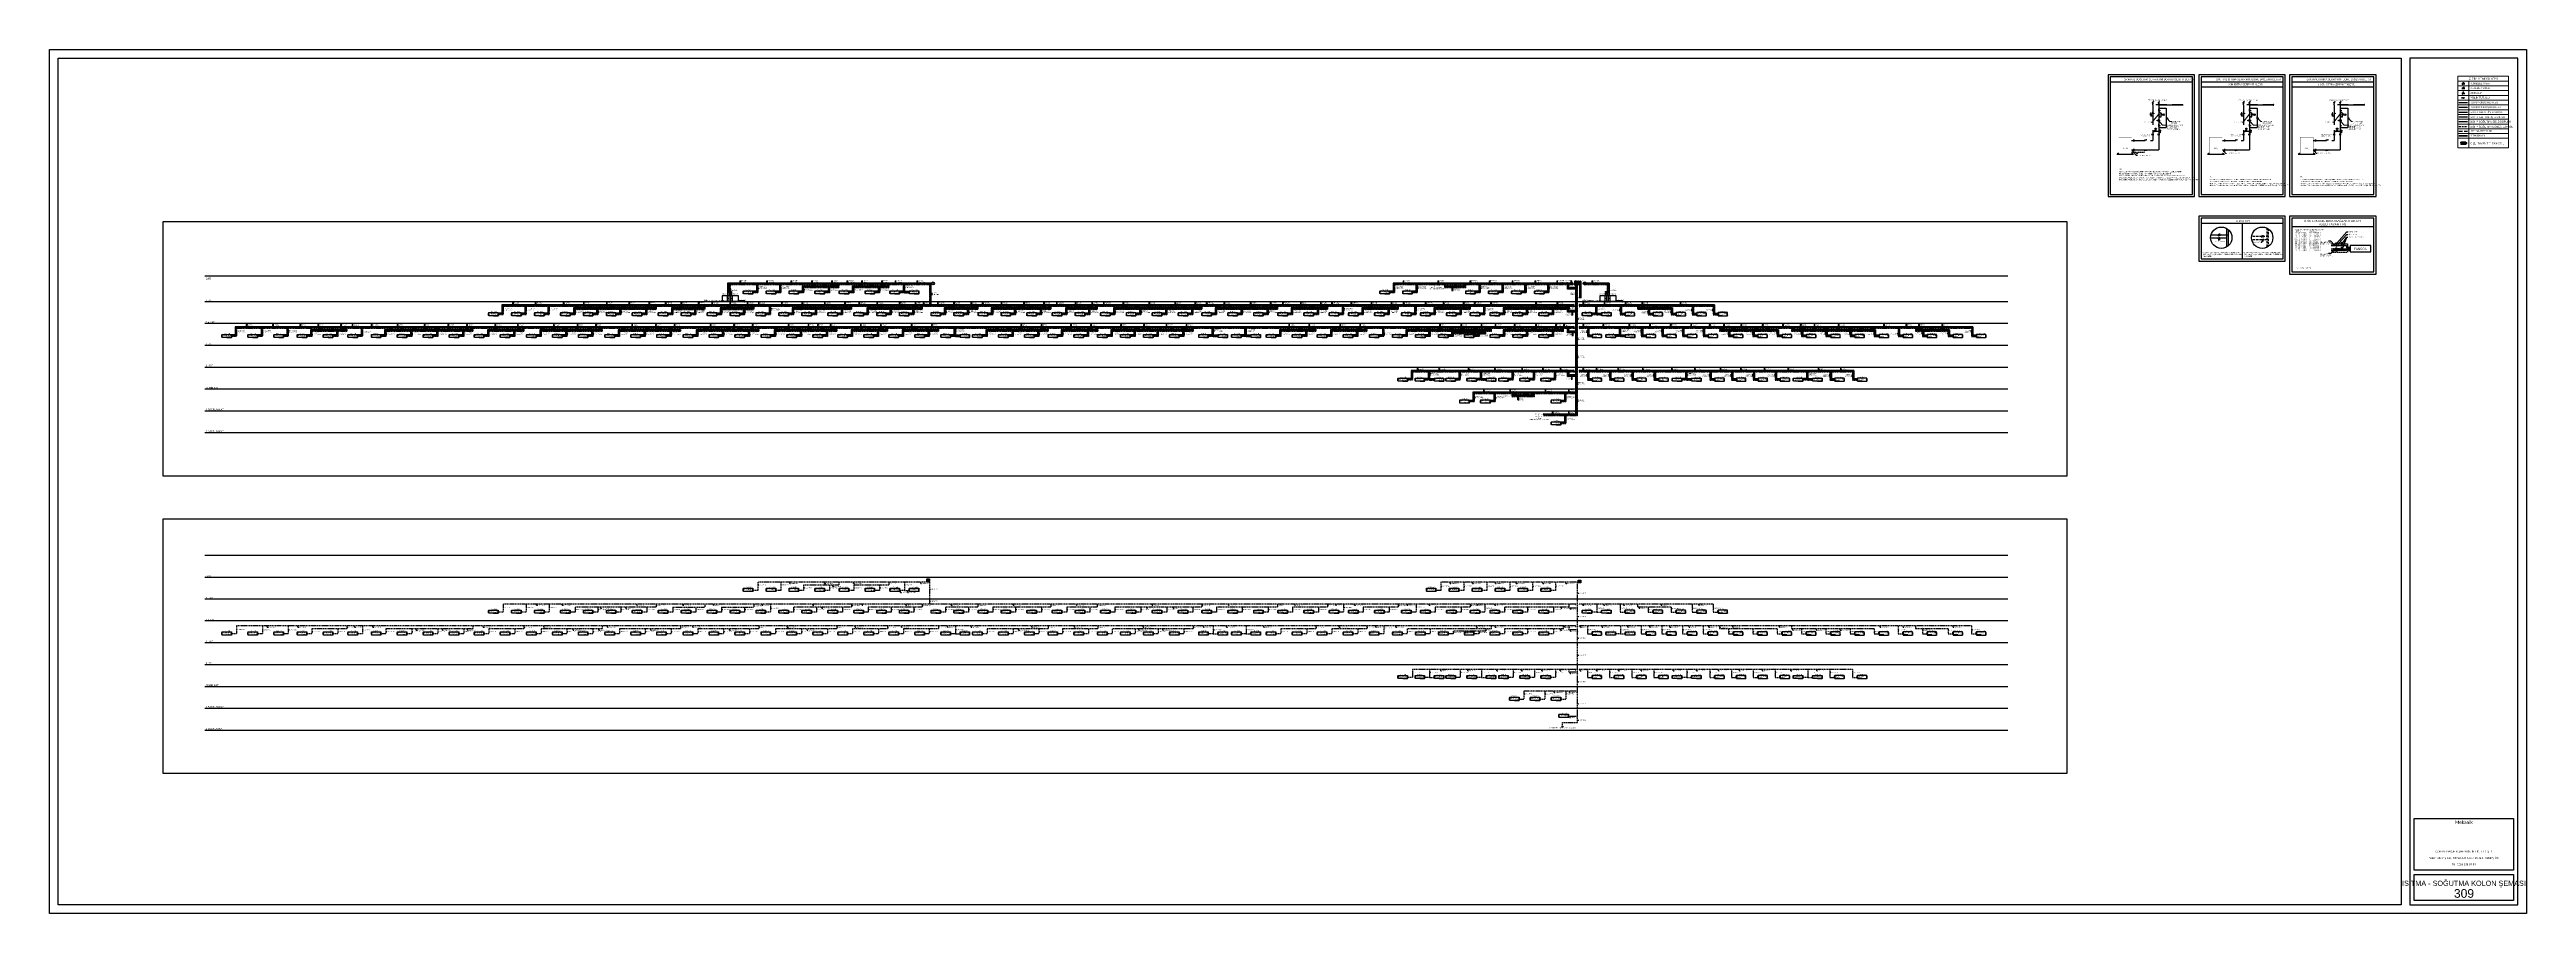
# Model space of a CAD drawing. Header units: centimetres. Extents: x -8730 to 48594, y -13 to 19987.
import ezdxf
from ezdxf.enums import TextEntityAlignment as Align

# ---------------------------------------------------------------- set-up
doc = ezdxf.new("R2010")
doc.units = ezdxf.units.CM
doc.header["$MEASUREMENT"] = 0
for name, pattern in [('A10-00$0${ Half Dash }', [0]), ('DASHED', [75, 50, -25]), ('DASHEDX2', [38.1, 25.4, -12.7]), ('Hidden', [0.714375, 0.47625, -0.238125])]:
    doc.linetypes.add(name, pattern=pattern)
for name, color, linetype, lineweight in [('1-BASLIK', 53, 'Continuous', 25), ('1-CIHAZ-NO', 62, 'Continuous', 15), ('T-BASLIK', 71, 'Continuous', 15), ('T-BRANSMAN', 6, 'Continuous', 35), ('T-CIHAZ', 101, 'Continuous', 30), ('T-DRENAJ', 40, 'Hidden', 30), ('T-FC-TAVAN', 3, 'Continuous', 30), ('T-ISITMA', 1, 'Continuous', 30), ('T-LEGEND-TURKCE', 33, 'Continuous', 15), ('T-MAHAL', 120, 'Continuous', 15), ('T-SOGUTMA', 4, 'Continuous', 30), ('T-STEXT', 181, 'Continuous', 15), ('T-SUZGEC', 23, 'Continuous', 15), ('T-WSHP-BORUSU', 30, 'Continuous', 30)]:
    doc.layers.add(name, color=color, linetype=linetype, lineweight=lineweight)
for name, color, linetype in [('T-CIHAZ-NO', 62, 'Continuous'), ('T-DTEXT', 9, 'Continuous'), ('T-FC', 150, 'Continuous'), ('T-FC-NUMARA', 62, 'Continuous'), ('T-GIDIS-ITEXT-TOPLAMA', 61, 'Continuous'), ('T-ISITMA-TOPLAMA', 61, 'Continuous'), ('T-ISITMA-VANA', 135, 'Continuous'), ('T-ITEXT', 32, 'Continuous'), ('T-SOGUTMA-TOPLAMA', 120, 'Continuous'), ('T-SOGUTMA-VANA', 100, 'Continuous'), ('T-TEXT', 85, 'Continuous'), ('T-VANA', 135, 'Continuous')]:
    doc.layers.add(name, color=color, linetype=linetype)
doc.styles.add('ARIAL', font='arial.ttf')
doc.styles.add('ARIAL1', font='romans.shx', dxfattribs={"width": 0.7})
doc.styles.add('GKM', font='ARIALN.TTF', dxfattribs={"width": 0.6, "height": 20})
doc.styles.add('LUCIDASANS', font='arial.ttf', dxfattribs={"width": 0.8})
doc.styles.add('RomanS', font='romans__.ttf', dxfattribs={"width": 0.9, "height": 51.84})
doc.styles.add('SIMPLEX', font='SIMPLEX.SHX', dxfattribs={"width": 0.8})
doc.styles.get("Standard").update_dxf_attribs({"font": 'arial.ttf'})
doc.styles.add('xref-antet-A0$0$XREF-ANTET-A0$0$ARIAL', font='calibri.ttf')
doc.styles.add('xref-antet-A0$0$XREF-ANTET-A0$0$ARIAL_ITALIC', font='calibri.ttf')

# ---------------------------------------------------------------- blocks, each defined once
blk = doc.blocks.new('KN')
blk.add_circle((0, 0), 30)
at = {"ltscale": 50, "style": 'ARIAL1', "width": 0.7}
blk.add_attdef('NO', text='', height=30, dxfattribs=at).set_placement((0, 0), align=Align.MIDDLE_CENTER)
blk = doc.blocks.new('FANCOIL-DWD')
at = {"linetype": 'DASHED'}
blk.add_line((-114, -72), (-114, -16), dxfattribs=at)
for p, q in [((-108, -16), (-114, -16)), ((-114, -69), (-114, -19)), ((-108, -72), (-114, -72)), ((-108, -72), (-108, -7)), ((-108, -7), (108, -7)), ((-108, -72), (-108, -81)), ((108, -81), (-108, -81)), ((-107, -81), (-107, -7)), ((1, -81), (1, -78)), ((1, -78), (108, -78)), ((108, -7), (108, -81)), ((108, -14), (108, -8)), ((108, -16), (115, -16)), ((108, -71), (108, -17)), ((108, -78), (108, -72)), ((108, -72), (115, -72)), ((115, -72), (115, -16))]:
    blk.add_line(p, q)
blk = doc.blocks.new('SUZ')
for p, q in [((-25, 0), (0, -25)), ((25, 0), (-25, 0)), ((0, -25), (25, 0))]:
    blk.add_line(p, q)
blk = doc.blocks.new('Kesme')
blk.add_lwpolyline([(-22, 0, 0.576786), (-5, -3, -0.54493), (11, -6)], format="xyb")
blk = doc.blocks.new('A$C5A364F84')
for p, q in [((-6, -18), (6, 0)), ((-6, 0), (6, -18)), ((6, 0), (-6, 0)), ((6, -18), (-6, -18)), ((0, -9), (10, -9)), ((10, -9), (10, -20))]:
    blk.add_line(p, q)
blk = doc.blocks.new('DR1')
blk.add_lwpolyline([(-35, 36), (35, 36), (35, -34), (-35, -34)], close=True)
at = {"ltscale": 50, "style": 'ARIAL1', "width": 0.7}
blk.add_attdef('NO', text='', height=40, dxfattribs=at).set_placement((0, 0), align=Align.MIDDLE_CENTER)
blk = doc.blocks.new('A$C22F205D8')
for p, q in [((0, -11), (0, 11)), ((28, 0), (0, 0)), ((23, 0), (10, -12)), ((28, 11), (28, -11)), ((20, -12), (3, -12))]:
    blk.add_line(p, q)
blk = doc.blocks.new('A$C116709ED')
for p, q in [((38, -22), (26, -7)), ((26, -7), (38, -7)), ((38, -7), (26, -22)), ((26, -22), (38, -22)), ((32, -15), (41, -15)), ((41, -15), (41, -25))]:
    blk.add_line(p, q)
blk = doc.blocks.new('ym dtfn')
for p, q in [((-150, -120), (-150, 120)), ((150, 120), (-150, -120)), ((-150, 120), (150, -120)), ((-85, 178), (-85, 347)), ((-85, 347), (83, 347)), ((83, 178), (-85, 178)), ((-1, 178), (-67, 178)), ((83, 347), (83, 178)), ((150, -120), (150, 120)), ((-69, -133), (-139, -133)), ((0, -225), (0, 0)), ((140, -138), (70, -138))]:
    blk.add_line(p, q)
for points in [[(0, 179), (0, 0)], [(-106, -85), (-106, -174)], [(104, -90), (104, -179)]]:
    blk.add_lwpolyline(points)
at = {"extrusion": (0, 0, -1)}
blk.add_ellipse((-2, -255), major_axis=(91.6, -0.8), ratio=0.3050801, dxfattribs=at)
at = {"color": 0, "linetype": 'Continuous', "style": 'SIMPLEX', "width": 0.6}
blk.add_text('M', height=117, dxfattribs=at).set_placement((-25, 205))
blk = doc.blocks.new('A$C5C5A6AF1')
at = {"linetype": 'Continuous'}
blk.add_lwpolyline([(0, 7), (-9, 7), (-9, -1)], dxfattribs=at)
blk.add_lwpolyline([(4, 0), (-4, 13), (4, 13), (-4, 0)], close=True, dxfattribs=at)
blk = doc.blocks.new('P')
for points in [[(0, 17), (35, 52), (57, 31), (103, 77), (84, 70)], [(103, 77), (96, 58)]]:
    blk.add_lwpolyline(points)
blk = doc.blocks.new('A$C7F461CA1')
h = blk.add_hatch()
h.set_pattern_fill('ANSI31', color=256, scale=5, style=0)
h.set_pattern_definition([(45, (-113.77084, -8947.321), (-0.44194174, 0.44194174), [])])
h.paths.add_polyline_path([(-66, -6, 0.668179), (-53, 0, 0.198912), (-55, 5)])
for p, q in [((-66, -6), (-55, 5)), ((-53, 0), (-45, 0)), ((0, 0), (-30, 0))]:
    blk.add_line(p, q)
blk.add_circle((-60, 0), 7.67)
at = {"xscale": -0.25, "yscale": 0.25, "zscale": 0.25}
blk.add_blockref('P', (-62, -3), dxfattribs=at)
at = {"xscale": 1.151997189144822, "yscale": 1.151997189144822, "zscale": 1.151997189144822, "rotation": 270}
blk.add_blockref('A$C5C5A6AF1', (-45, 0), dxfattribs=at)
blk = doc.blocks.new('A$C52EE5F1D')
h = blk.add_hatch()
h.set_pattern_fill('ANSI31', color=256, scale=5, angle=-90, style=0)
h.set_pattern_definition([(315, (-8947.321, 100.9137), (0.44194174, 0.44194174), [])])
h.paths.add_polyline_path([(-6, 53, 0.668179), (0, 40, 0.198912), (5, 42)])
for p, q in [((-6, 53), (5, 42)), ((0, 40), (0, 32)), ((0, 0), (0, 17))]:
    blk.add_line(p, q)
blk.add_circle((0, 47), 7.67)
for name, p, xscale, yscale, zscale, rotation in [('A$C5C5A6AF1', (0, 32), 1.151997189153917, 1.151997189153917, 1.151997189153917, 180), ('P', (-3, 49), -0.25, 0.25, 0.25, 270)]:
    blk.add_blockref(name, p, dxfattribs=dict(xscale=xscale, yscale=yscale, zscale=zscale, rotation=rotation))
blk = doc.blocks.new('A$C58602E55')
for p, q in [((-14, 10), (-14, -10)), ((14, 10), (14, -10))]:
    blk.add_line(p, q)
blk.add_lwpolyline([(0, 0), (0, 22), (14, 22)])
blk = doc.blocks.new('A$C20EE622A')
for p, q in [((32, 0), (0, 0)), ((36, 53), (28, 53)), ((36, 46), (28, 46)), ((36, 39), (28, 39)), ((36, 32), (28, 32)), ((32, 57), (32, 0))]:
    blk.add_line(p, q)
blk.add_lwpolyline([(38, 59), (27, 59), (27, 25), (38, 25)], close=True)
at = {"style": 'RomanS', "width": 0.7}
blk.add_text('T', height=14, dxfattribs=at).set_placement((43, 37))
blk = doc.blocks.new('A$C66D47B88')
blk.add_line((0, 0), (-48, 0))
blk.add_lwpolyline([(-30, -6), (-48, 0), (-30, 6)])
blk = doc.blocks.new('A$C6A526119')
for p, q in [((-18, 11), (-18, 26)), ((-7, 19), (-18, 19)), ((0, 26), (0, 43)), ((0, 0), (0, 12))]:
    blk.add_line(p, q)
for centre, radius in [((0, 60), 16.7), ((0, 19), 6.99)]:
    blk.add_circle(centre, radius)
at = {"style": 'RomanS', "width": 0.7}
blk.add_text('M', height=20, dxfattribs=at).set_placement((-8, 50))
blk = doc.blocks.new('A$C58656B13')
for p, q in [((-4, 53), (4, 53)), ((-4, 46), (4, 46)), ((-4, 39), (4, 39)), ((-4, 32), (4, 32)), ((0, 57), (0, 0))]:
    blk.add_line(p, q)
blk.add_lwpolyline([(-5, 59), (6, 59), (6, 25), (-5, 25)], close=True)
at = {"style": 'RomanS', "width": 0.7}
blk.add_text('T', height=14, dxfattribs=at).set_placement((-2, 65))
blk = doc.blocks.new('A$C08A77AC0')
for p, q in [((0, -14), (0, 0)), ((0, -28), (0, -42))]:
    blk.add_line(p, q)
blk.add_lwpolyline([(-6, -28), (6, -28), (-6, -14), (6, -14)], close=True)
blk.add_lwpolyline([(0, -21), (8, -21), (8, -31)])
blk = doc.blocks.new('A$C71446B59')
at = {"linetype": 'Continuous'}
blk.add_lwpolyline([(0.1, -0.1), (0.23, -0.1), (0.23, 0.02)], dxfattribs=at)
blk.add_lwpolyline([(0.03, 0), (0.16, -0.2), (0.03, -0.2), (0.16, 0)], close=True, dxfattribs=at)
blk = doc.blocks.new('A$C66241EC0')
at = {"linetype": 'Continuous'}
for p, q in [((200, -66), (0, 67)), ((0, 67), (0, -66)), ((200, 67), (200, -66))]:
    blk.add_line(p, q, dxfattribs=at)
blk = doc.blocks.new('A$C2853174D')
for p, q in [((-13, 0), (13, 0)), ((-13, -10), (-13, 10)), ((-4, 0), (4, -7)), ((13, -10), (13, 10)), ((0, -11), (7, -4))]:
    blk.add_line(p, q)
blk = doc.blocks.new('A$C0B325108')
for p, q in [((-17, 23), (-17, 0)), ((18, 23), (18, 0))]:
    blk.add_line(p, q)
blk.add_lwpolyline([(0, 0), (0, 39), (26, 39)])
blk = doc.blocks.new('UKFYUK')
at = {"color": 252, "lineweight": 0}
for p, q in [((-56, 32), (-66, 32)), ((-61, 32), (-61, 34)), ((-60, 34), (-61, 34)), ((-59, 32), (-59, 34)), ((-56, 29), (-57, 29)), ((-57, 29), (-57, 28)), ((-57, 28), (-57, 27)), ((-57, 27), (-56, 27)), ((-56, 45), (-54, 45)), ((-54, 43), (-56, 43)), ((-56, 31), (-54, 31)), ((-54, 29), (-56, 29)), ((-56, 13), (-54, 13)), ((-54, 10), (-56, 10)), ((-56, 6), (-54, 6)), ((-55, 51), (-55, 51)), ((-55, 51), (-54, 51)), ((-55, 51), (-54, 51)), ((-54, 51), (-55, 51)), ((-55, 51), (-55, 51)), ((-55, 47), (-55, 49)), ((-55, 49), (-55, 48)), ((-55, 49), (-55, 49)), ((-55, 48), (-54, 48)), ((-55, 48), (-54, 48)), ((-55, 48), (-55, 48)), ((-55, 47), (-55, 47)), ((-54, 47), (-55, 47)), ((-54, 47), (-55, 47)), ((-55, 47), (-55, 47)), ((-55, 43), (-55, 45)), ((-55, 44), (-55, 44)), ((-55, 39), (-55, 40)), ((-55, 39), (-55, 40)), ((-55, 27), (-55, 28)), ((-55, 27), (-54, 27)), ((-55, 26), (-55, 27)), ((-55, 27), (-55, 27)), ((-55, 27), (-54, 27)), ((-55, 23), (-54, 23)), ((-55, 21), (-55, 23)), ((-55, 23), (-54, 23)), ((-55, 23), (-55, 23)), ((-55, 23), (-55, 23)), ((-55, 23), (-55, 23)), ((-54, 22), (-55, 22)), ((-54, 22), (-55, 22)), ((-55, 22), (-55, 22)), ((-55, 21), (-55, 21)), ((-55, 13), (-55, 15)), ((-55, 13), (-55, 14)), ((-55, 12), (-55, 10)), ((-54, 12), (-55, 12)), ((-55, 10), (-55, 12)), ((-55, 10), (-54, 10)), ((-55, 8), (-55, 10)), ((-55, 10), (-54, 10)), ((-55, 10), (-55, 10)), ((-55, 10), (-55, 10)), ((-55, 10), (-55, 10)), ((-54, 9), (-55, 9)), ((-55, 9), (-55, 8)), ((-55, 8), (-55, 8)), ((-54, 8), (-55, 8)), ((-55, 0), (-55, 1)), ((-55, 1), (-55, 1)), ((-55, 1), (55, 1)), ((-55, 0), (-55, 0)), ((-54, 51), (-54, 51)), ((-54, 51), (-54, 51)), ((-54, 51), (54, 51)), ((-54, 51), (-54, 51)), ((-54, 49), (-54, 47)), ((-54, 49), (-54, 49)), ((-54, 48), (-54, 49)), ((-54, 48), (-54, 48)), ((-54, 48), (-54, 48)), ((-54, 47), (-54, 47)), ((-54, 45), (-54, 44)), ((-54, 45), (54, 45)), ((-54, 45), (-54, 45)), ((-54, 45), (54, 45)), ((-54, 45), (-54, 45)), ((-54, 45), (-53, 45)), ((-54, 45), (-54, 45)), ((-54, 45), (-54, 45)), ((-54, 45), (-54, 45)), ((-54, 45), (-54, 45)), ((-54, 45), (-54, 45)), ((-54, 45), (-54, 45)), ((-54, 45), (-54, 43)), ((-54, 44), (-54, 44)), ((-54, 44), (-54, 43)), ((-54, 44), (-53, 44)), ((-53, 44), (-54, 44)), ((-54, 44), (-54, 44)), ((-54, 43), (-54, 43)), ((-54, 43), (54, 43)), ((-54, 43), (-54, 43)), ((-54, 43), (54, 43)), ((-53, 43), (-54, 43)), ((-54, 43), (-54, 43)), ((-54, 43), (-54, 43)), ((-54, 43), (-54, 43)), ((-54, 43), (-54, 43)), ((-54, 43), (-54, 43)), ((-54, 43), (-54, 43)), ((-54, 40), (-54, 39)), ((-54, 31), (54, 31)), ((-54, 31), (-54, 31)), ((54, 31), (-54, 31)), ((-54, 31), (-54, 31)), ((54, 31), (-54, 31)), ((-54, 31), (-54, 31)), ((-54, 30), (-54, 31)), ((-54, 31), (-54, 29)), ((-54, 30), (-54, 29)), ((-54, 29), (-54, 29)), ((-54, 29), (54, 29)), ((-54, 29), (54, 29)), ((-54, 28), (-54, 27)), ((-54, 23), (-54, 21)), ((-54, 23), (-54, 23)), ((-54, 23), (-54, 23)), ((-54, 23), (-54, 23)), ((-54, 22), (-54, 22)), ((-54, 14), (-54, 13)), ((-54, 13), (54, 13)), ((-54, 13), (-54, 13)), ((-54, 12), (-54, 13)), ((-54, 13), (-54, 10)), ((-54, 12), (-54, 12)), ((-54, 10), (-54, 12)), ((-54, 12), (-54, 12)), ((-54, 12), (54, 12)), ((-53, 12), (-54, 12)), ((-54, 12), (-53, 12)), ((-54, 12), (-54, 12)), ((-54, 11), (-54, 12)), ((-54, 11), (-54, 11)), ((-54, 11), (-54, 11)), ((-54, 10), (-54, 11)), ((-54, 11), (54, 11)), ((-53, 11), (-54, 11)), ((-54, 11), (-53, 11)), ((-54, 11), (-54, 11)), ((-54, 10), (-54, 10)), ((-54, 10), (54, 10)), ((-54, 10), (-54, 8)), ((-54, 10), (-54, 10)), ((-54, 10), (-54, 10)), ((-54, 10), (-54, 10)), ((-54, 8), (-54, 9)), ((-54, 6), (-54, 5)), ((-54, 6), (-54, 2)), ((-54, 2), (-54, 5)), ((-54, 5), (-54, 2)), ((-54, 5), (-47, 5)), ((-54, 5), (-54, 5)), ((-54, 5), (-47, 5)), ((-54, 5), (-54, 5)), ((-54, 2), (-53, 2)), ((-54, 2), (-54, 2)), ((-54, 2), (-54, 2)), ((-54, 2), (-54, 2)), ((-54, 2), (-54, 2)), ((-54, 1), (-54, 2)), ((-54, 2), (-54, 1)), ((-54, 1), (-54, 2)), ((-54, 2), (-53, 2)), ((-53, 2), (-54, 2)), ((-54, 2), (-54, 2)), ((-54, 0), (-54, 0)), ((-52, 51), (-53, 51)), ((-52, 51), (-53, 51)), ((-54, 51), (-54, 51)), ((-53, 45), (-53, 44)), ((-53, 45), (-53, 44)), ((-53, 44), (-53, 45)), ((-53, 45), (-53, 45)), ((-53, 45), (-53, 45)), ((-53, 45), (-53, 45)), ((-53, 44), (-53, 43)), ((-53, 43), (-53, 44)), ((-53, 44), (-53, 43)), ((-53, 43), (-53, 43)), ((-53, 43), (-53, 43)), ((-53, 43), (-53, 43)), ((-53, 12), (-53, 12)), ((-53, 12), (-53, 12)), ((-53, 12), (-53, 12)), ((-53, 12), (-53, 12)), ((-53, 12), (-53, 12)), ((-53, 12), (-53, 12)), ((-53, 12), (-53, 12)), ((-53, 11), (-53, 11)), ((-53, 11), (-53, 11)), ((-53, 11), (-53, 11)), ((-53, 11), (-53, 11)), ((-53, 11), (-53, 11)), ((-53, 11), (-53, 11)), ((-53, 11), (-53, 11)), ((-53, 2), (-53, 5)), ((-53, 3), (-53, 3)), ((-53, 3), (-53, 3)), ((-53, 2), (-53, 3)), ((-53, 3), (-53, 3)), ((-53, 2), (-53, 3)), ((-53, 2), (-53, 3)), ((-53, 3), (-53, 3)), ((-53, 3), (-53, 3)), ((-53, 3), (-53, 3)), ((-53, 3), (-53, 3)), ((-53, 3), (-53, 3)), ((-53, 2), (53, 2)), ((-53, 2), (-53, 2)), ((-53, 2), (-53, 2)), ((-53, 2), (53, 2)), ((-53, 2), (-53, 2)), ((-53, 2), (-53, 1)), ((-53, 2), (-53, 2)), ((-52, 51), (-52, 51)), ((-52, 51), (-52, 51)), ((-47, 6), (-47, 6)), ((-47, 6), (-47, 6)), ((-47, 6), (-47, 6)), ((-47, 6), (-47, 6)), ((-47, 5), (-47, 6)), ((-47, 6), (-47, 5)), ((-47, 5), (47, 5)), ((-47, 5), (47, 5)), ((-47, 5), (-47, 5)), ((-47, 5), (-47, 5)), ((-47, 5), (-47, 5)), ((-47, 5), (-47, 5)), ((-47, 5), (-47, 5)), ((-47, 5), (-47, 5)), ((47, 6), (47, 6)), ((47, 6), (47, 6)), ((47, 6), (47, 6)), ((47, 6), (47, 6)), ((47, 5), (47, 6)), ((47, 6), (47, 5)), ((47, 5), (54, 5)), ((47, 5), (54, 5)), ((47, 5), (47, 5)), ((47, 5), (47, 5)), ((47, 5), (47, 5)), ((47, 5), (47, 5)), ((47, 5), (47, 5)), ((47, 5), (47, 5)), ((53, 51), (52, 51)), ((53, 51), (52, 51)), ((52, 51), (52, 51)), ((52, 51), (52, 51)), ((53, 51), (53, 51)), ((54, 45), (53, 45)), ((53, 45), (53, 45)), ((53, 45), (54, 45)), ((53, 44), (53, 45)), ((53, 45), (54, 45)), ((53, 45), (53, 44)), ((53, 44), (53, 45)), ((53, 45), (53, 45)), ((53, 45), (53, 45)), ((53, 45), (54, 45)), ((54, 45), (53, 45)), ((53, 44), (54, 44)), ((53, 43), (53, 44)), ((54, 44), (53, 44)), ((53, 44), (53, 43)), ((53, 43), (53, 44)), ((53, 43), (54, 43)), ((54, 43), (53, 43)), ((53, 43), (53, 43)), ((54, 43), (53, 43)), ((53, 43), (53, 43)), ((53, 43), (53, 43)), ((53, 43), (54, 43)), ((54, 43), (53, 43)), ((53, 12), (53, 12)), ((54, 12), (53, 12)), ((53, 12), (53, 12)), ((53, 12), (53, 12)), ((53, 12), (54, 12)), ((53, 12), (53, 12)), ((53, 12), (53, 12)), ((53, 12), (53, 12)), ((53, 12), (53, 12)), ((53, 11), (53, 11)), ((54, 11), (53, 11)), ((53, 11), (53, 11)), ((53, 11), (54, 11)), ((53, 11), (53, 11)), ((53, 11), (53, 11)), ((53, 11), (53, 11)), ((53, 11), (53, 11)), ((53, 11), (53, 11)), ((53, 2), (53, 5)), ((53, 3), (53, 3)), ((53, 3), (53, 3)), ((53, 3), (53, 3)), ((53, 2), (53, 3)), ((53, 2), (53, 3)), ((53, 2), (53, 3)), ((53, 3), (53, 3)), ((53, 3), (53, 3)), ((53, 3), (53, 3)), ((53, 3), (53, 3)), ((53, 3), (53, 3)), ((53, 2), (54, 2)), ((53, 2), (54, 2)), ((53, 2), (53, 2)), ((53, 2), (53, 2)), ((53, 2), (53, 2)), ((53, 2), (53, 2)), ((53, 2), (53, 1)), ((53, 2), (53, 2)), ((54, 51), (54, 51)), ((54, 51), (55, 51)), ((54, 51), (55, 51)), ((54, 51), (55, 51)), ((54, 51), (54, 51)), ((54, 51), (54, 51)), ((54, 48), (54, 49)), ((54, 49), (54, 49)), ((54, 49), (54, 47)), ((54, 48), (55, 48)), ((54, 48), (54, 48)), ((55, 48), (54, 48)), ((54, 48), (54, 48)), ((54, 47), (55, 47)), ((54, 47), (55, 47)), ((54, 47), (54, 47)), ((54, 47), (54, 47)), ((54, 44), (54, 45)), ((54, 45), (54, 45)), ((54, 45), (56, 45)), ((54, 45), (54, 45)), ((54, 45), (54, 45)), ((54, 45), (54, 45)), ((54, 45), (54, 43)), ((54, 44), (54, 44)), ((54, 43), (54, 44)), ((54, 44), (54, 44)), ((56, 44), (54, 44)), ((54, 43), (54, 43)), ((56, 43), (54, 43)), ((54, 43), (54, 43)), ((54, 43), (54, 43)), ((54, 43), (54, 43)), ((54, 39), (54, 40)), ((56, 40), (54, 40)), ((54, 31), (54, 31)), ((54, 31), (56, 31)), ((54, 31), (54, 31)), ((54, 31), (54, 31)), ((54, 31), (54, 30)), ((54, 31), (54, 29)), ((54, 29), (54, 30)), ((54, 29), (54, 29)), ((56, 29), (54, 29)), ((54, 27), (54, 28)), ((54, 27), (55, 27)), ((55, 27), (54, 27)), ((56, 27), (54, 27)), ((54, 23), (54, 23)), ((54, 23), (54, 23)), ((54, 23), (54, 23)), ((54, 23), (54, 23)), ((54, 23), (55, 23)), ((55, 23), (54, 23)), ((54, 23), (54, 23)), ((54, 23), (54, 23)), ((54, 23), (54, 21)), ((54, 23), (54, 23)), ((54, 22), (55, 22)), ((54, 22), (55, 22)), ((54, 22), (54, 22)), ((54, 22), (54, 22)), ((54, 13), (54, 14)), ((56, 14), (54, 14)), ((54, 13), (54, 13)), ((54, 13), (56, 13)), ((54, 13), (54, 12)), ((54, 13), (54, 10)), ((55, 12), (54, 12)), ((54, 12), (54, 10)), ((54, 12), (54, 12)), ((54, 12), (54, 12)), ((54, 12), (54, 11)), ((54, 12), (54, 12)), ((54, 11), (54, 11)), ((54, 11), (54, 11)), ((54, 11), (54, 10)), ((54, 11), (54, 11)), ((54, 10), (55, 10)), ((54, 10), (54, 10)), ((56, 10), (54, 10)), ((55, 10), (54, 10)), ((54, 10), (54, 10)), ((54, 10), (54, 10)), ((54, 10), (54, 8)), ((54, 10), (54, 10)), ((54, 9), (55, 9)), ((54, 8), (54, 9)), ((54, 8), (55, 8)), ((54, 8), (54, 8)), ((54, 6), (54, 5)), ((54, 6), (56, 6)), ((54, 6), (54, 2)), ((54, 2), (54, 5)), ((54, 2), (54, 5)), ((54, 5), (54, 5)), ((54, 5), (54, 5)), ((54, 2), (54, 2)), ((54, 2), (54, 2)), ((54, 2), (54, 2)), ((54, 2), (54, 2)), ((54, 2), (54, 2)), ((54, 1), (54, 2)), ((54, 1), (54, 2)), ((54, 1), (54, 2)), ((53, 2), (53, 2)), ((54, 0), (54, 0)), ((55, 51), (55, 51)), ((55, 51), (55, 51)), ((55, 47), (55, 49)), ((55, 49), (55, 49)), ((55, 49), (55, 48)), ((55, 48), (55, 48)), ((55, 47), (55, 47)), ((55, 47), (55, 47)), ((55, 47), (55, 47)), ((55, 43), (55, 45)), ((55, 44), (55, 44)), ((55, 39), (55, 40)), ((55, 40), (55, 39)), ((55, 28), (55, 27)), ((55, 27), (55, 27)), ((55, 26), (55, 27)), ((55, 21), (55, 23)), ((55, 23), (55, 23)), ((55, 23), (55, 23)), ((55, 23), (55, 23)), ((55, 22), (55, 22)), ((55, 22), (55, 22)), ((55, 21), (55, 21)), ((55, 13), (55, 15)), ((55, 14), (55, 13)), ((55, 10), (55, 12)), ((55, 10), (55, 12)), ((55, 8), (55, 10)), ((55, 10), (55, 10)), ((55, 10), (55, 10)), ((55, 10), (55, 10)), ((55, 9), (55, 8)), ((55, 8), (55, 8)), ((55, 8), (55, 8)), ((55, 1), (55, 1)), ((55, 1), (55, 0)), ((55, 0), (55, 0)), ((57, 29), (56, 29)), ((56, 27), (57, 27)), ((56, 26), (58, 26)), ((56, 24), (58, 24)), ((56, 24), (59, 24)), ((56, 20), (58, 20)), ((56, 20), (59, 20)), ((56, 18), (58, 18)), ((57, 29), (57, 28)), ((57, 28), (57, 27)), ((59, 24), (59, 25)), ((59, 24), (59, 24)), ((59, 20), (59, 20)), ((59, 19), (59, 20)), ((-54, 0), (-55, 0)), ((-55, 0), (-54, 0)), ((-54, 0), (-54, 0)), ((-54, 0), (-54, 0)), ((54, 0), (54, 0)), ((55, 0), (54, 0)), ((54, 0), (55, 0)), ((54, 0), (54, 0))]:
    blk.add_line(p, q, dxfattribs=at)
for p, q in [((-56, 46), (-56, 51)), ((-56, 51), (-56, 51)), ((-56, 51), (-54, 51)), ((-56, 46), (-56, 42)), ((-56, 31), (-56, 42)), ((-56, 31), (-56, 29)), ((-56, 13), (-56, 29)), ((-56, 13), (-56, 10)), ((-56, 6), (-56, 10)), ((-56, 6), (-56, 2)), ((-56, 2), (-54, 2)), ((-56, 2), (-56, 2)), ((-55, 0), (-55, 2)), ((-55, 0), (55, 0)), ((-55, 0), (-55, 0)), ((55, 0), (-55, 0)), ((-55, 0), (-55, 0)), ((-55, 0), (-55, 0)), ((-55, 0), (-55, 0)), ((-55, 0), (-55, 0)), ((-54, 51), (54, 51)), ((-54, 2), (-54, 2)), ((-54, 2), (-54, 2)), ((-54, 2), (-54, 2)), ((56, 51), (54, 51)), ((54, 2), (54, 2)), ((54, 2), (54, 2)), ((56, 2), (54, 2)), ((55, 0), (55, 2)), ((55, 0), (55, 0)), ((55, 0), (55, 0)), ((55, 0), (55, 0)), ((55, 0), (55, 0)), ((55, 0), (55, 0)), ((56, 46), (56, 51)), ((56, 51), (56, 51)), ((56, 46), (56, 42)), ((56, 31), (56, 42)), ((56, 31), (56, 29)), ((56, 13), (56, 29)), ((56, 13), (56, 10)), ((56, 6), (56, 10)), ((56, 6), (56, 2)), ((56, 2), (56, 2))]:
    blk.add_line(p, q)
blk.add_lwpolyline([(-67, 32), (-71, 29, 0.236882), (-71, 28), (-71, 10, 0.236882), (-71, 9), (-67, 6, 0.161487), (-66, 6), (-56, 6)], format="xyb", dxfattribs=at)
for centre in [(-54, 10), (54, 10)]:
    blk.add_circle(centre, 0.15, dxfattribs=at)
for centre, radius, start, end in [((-66, 31), 0.5, 90, 126.6933), ((-61, 34), 0.5, 90, 180), ((-60, 34), 0.5, 0, 90), ((-56, 46), 0.3, 180, 270), ((-56, 42), 0.3, 90, 180), ((-56, 31), 0.3, 180, 270), ((-56, 29), 0.3, 90, 180), ((-56, 13), 0.3, 180, 270), ((-56, 10), 0.3, 90, 180), ((-56, 6), 0.3, 180, 270), ((-55, 47), 0.2, 186.3402, 270), ((-55, 47), 0.2, 270, 353.6598), ((-55, 44), 0.45, 0, 180), ((-55, 44), 0.45, 180, 0), ((-55, 40), 0.45, 0, 180), ((-55, 39), 0.45, 180, 0), ((-55, 28), 0.45, 0, 180), ((-55, 27), 0.45, 180, 0), ((-55, 21), 0.2, 186.3402, 270), ((-55, 21), 0.2, 270, 353.6598), ((-55, 14), 0.45, 0, 180), ((-55, 13), 0.45, 180, 0), ((-55, 8), 0.2, 186.3402, 270), ((-55, 8), 0.2, 270, 353.6598), ((-54, 51), 0.15, 109.4712, 120.4547), ((-54, 51), 0.15, 109.4712, 120.4797), ((-54, 51), 0.1, 0, 90), ((-54, 51), 0.2, 0, 90), ((-54, 51), 0.0791, 87.5936, 141.8553), ((-54, 44), 0.12, 90, 180), ((-54, 45), 0.12, 180, 270), ((-54, 44), 0.14, 90, 135), ((-54, 45), 0.14, 225, 270), ((-54, 45), 0.0179, 351.9505, 78.5782), ((-54, 45), 0.0179, 281.4218, 8.0495), ((-54, 45), 0.0124, 325.1431, 34.8569), ((-54, 45), 0.0124, 325.1431, 34.8569), ((-54, 44), 0.12, 180, 270), ((-54, 43), 0.12, 90, 180), ((-54, 43), 0.14, 90, 135), ((-54, 44), 0.14, 225, 270), ((-54, 43), 0.0179, 281.4218, 8.0495), ((-54, 43), 0.0179, 351.9505, 78.5782), ((-54, 43), 0.0124, 325.1431, 34.8569), ((-54, 43), 0.0124, 325.1431, 34.8569), ((-54, 12), 0.12, 90, 180), ((-54, 12), 0.12, 180, 270), ((-54, 11), 0.12, 90, 180), ((-54, 11), 0.12, 180, 270), ((-54, 2), 0.2, 270, 0), ((-53, 51), 0.0292, 358.3131, 30.7979), ((-53, 45), 0.0328, 297.2738, 332.7262), ((-53, 45), 0.0328, 27.2738, 62.7262), ((-54, 45), 0.0179, 281.4218, 8.0495), ((-54, 44), 0.14, 45, 90), ((-54, 45), 0.14, 270, 315), ((-54, 45), 0.0179, 351.9505, 78.5782), ((-53, 43), 0.0328, 297.2738, 332.7262), ((-53, 43), 0.0328, 27.2738, 62.7262), ((-54, 43), 0.0179, 281.4218, 8.0495), ((-54, 43), 0.14, 45, 90), ((-54, 44), 0.14, 270, 315), ((-54, 43), 0.0179, 351.9505, 78.5782), ((-53, 12), 0.0328, 297.2738, 332.7262), ((-53, 12), 0.0328, 27.2738, 62.7262), ((-54, 12), 0.14, 270, 315), ((-54, 12), 0.14, 45, 90), ((-53, 11), 0.0328, 297.2738, 332.7262), ((-53, 11), 0.0328, 27.2738, 62.7262), ((-54, 11), 0.14, 270, 315), ((-54, 11), 0.14, 45, 90), ((-47, 5), 0.125, 271.8059, 344.8962), ((-47, 5), 0.125, 195.1038, 268.1941), ((47, 5), 0.125, 195.1038, 268.1941), ((47, 5), 0.125, 271.8059, 344.8962), ((53, 51), 0.0791, 38.1507, 92.406), ((53, 51), 0.0292, 149.1973, 181.6896), ((53, 45), 0.0328, 207.2738, 242.7262), ((53, 45), 0.0328, 117.2738, 152.7262), ((53, 44), 0.14, 90, 135), ((53, 45), 0.0179, 171.9505, 258.5782), ((53, 45), 0.14, 225, 270), ((53, 45), 0.0179, 101.4218, 188.0495), ((53, 43), 0.0328, 117.2738, 152.7262), ((53, 43), 0.0328, 207.2738, 242.7262), ((53, 43), 0.14, 90, 135), ((53, 43), 0.0179, 171.9505, 258.5782), ((53, 44), 0.14, 225, 270), ((53, 43), 0.0179, 101.4218, 188.0495), ((53, 12), 0.0328, 117.2738, 152.7262), ((53, 12), 0.0328, 207.2738, 242.7262), ((53, 12), 0.14, 90, 135), ((53, 12), 0.14, 225, 270), ((53, 11), 0.0328, 117.2738, 152.7262), ((53, 11), 0.0328, 207.2738, 242.7262), ((53, 11), 0.14, 90, 135), ((53, 11), 0.14, 225, 270), ((54, 51), 0.15, 59.5244, 70.5288), ((54, 51), 0.1, 90, 180), ((54, 51), 0.2, 90, 180), ((55, 47), 0.2, 186.3402, 270), ((54, 45), 0.12, 270, 0), ((54, 44), 0.12, 0, 90), ((54, 45), 0.14, 270, 315), ((54, 44), 0.14, 45, 90), ((54, 45), 0.0179, 101.4218, 188.0495), ((54, 45), 0.0179, 171.9505, 258.5782), ((54, 45), 0.0124, 145.1431, 214.8569), ((54, 45), 0.0124, 145.1431, 214.8569), ((54, 44), 0.12, 270, 0), ((54, 43), 0.12, 0, 90), ((54, 44), 0.14, 270, 315), ((54, 43), 0.14, 45, 90), ((54, 43), 0.0179, 171.9505, 258.5782), ((54, 43), 0.0179, 101.4218, 188.0495), ((54, 43), 0.0124, 145.1431, 214.8569), ((54, 43), 0.0124, 145.1431, 214.8569), ((55, 21), 0.2, 186.3402, 270), ((54, 12), 0.12, 0, 90), ((54, 12), 0.12, 270, 0), ((54, 11), 0.12, 0, 90), ((54, 11), 0.12, 270, 0), ((55, 8), 0.2, 186.3402, 270), ((54, 2), 0.2, 180, 270), ((55, 47), 0.2, 270, 353.6598), ((55, 44), 0.45, 0, 180), ((55, 44), 0.45, 180, 0), ((55, 40), 0.45, 0, 180), ((55, 39), 0.45, 180, 0), ((55, 28), 0.45, 0, 180), ((55, 27), 0.45, 180, 0), ((55, 21), 0.2, 270, 353.6598), ((55, 14), 0.45, 0, 180), ((55, 13), 0.45, 180, 0), ((55, 8), 0.2, 270, 353.6598), ((56, 46), 0.3, 270, 0), ((56, 42), 0.3, 0, 90), ((56, 31), 0.3, 270, 0), ((56, 29), 0.3, 0, 90), ((56, 13), 0.3, 270, 0), ((56, 10), 0.3, 0, 90), ((56, 6), 0.3, 270, 0), ((-55, 0), 0.1, 180, 270), ((-54, 0), 0.1, 270, 0), ((54, 0), 0.1, 180, 270), ((55, 0), 0.1, 270, 0)]:
    blk.add_arc(centre, radius, start, end, dxfattribs=at)
for centre, major_axis, ratio, start_param, end_param in [((-54, 44), (0, -0.14), 0.857143, 3.926991, 4.712389), ((-54, 45), (0, -0.14), 0.857143, 4.712389, 5.497787), ((-54, 44), (0, -0.14), 0.857143, 4.712389, 5.497787), ((-54, 43), (0, -0.14), 0.857143, 3.926991, 4.712389), ((-53, 51), (-0.225, 0), 0.620322, 4.800798, 6.284328), ((-54, 44), (-0.14, 0), 0.857143, 3.926991, 4.712389), ((-54, 45), (-0.14, 0), 0.857143, 1.570796, 2.356194), ((-54, 43), (-0.14, 0), 0.857143, 3.926991, 4.712389), ((-54, 44), (-0.14, 0), 0.857143, 1.570796, 2.356194), ((-54, 12), (-0.14, 0), 0.857143, 3.926991, 4.712389), ((-54, 12), (-0.14, 0), 0.857143, 1.570796, 2.356194), ((-54, 11), (-0.14, 0), 0.857143, 3.926991, 4.712389), ((-54, 11), (-0.14, 0), 0.857143, 1.570796, 2.356194), ((-47, 5), (0, -0.268), 0.522499, 1.805466, 3.141593), ((-47, 5), (0, 0.268), 0.522499, 0, 1.336126), ((-47, 5), (0, -0.205), 0.097445, 1.805466, 3.141593), ((-47, 5), (0, -0.205), 0.097445, 3.141593, 4.477719), ((-47, 5), (0, -0.184), 0.108493, 0, 1.336126), ((-47, 5), (0, -0.184), 0.108493, 4.947059, 6.283185), ((-47, 5), (-0.14, 0), 0.868884, 1.570796, 2.906923), ((-47, 5), (-0.14, 0), 0.868884, 0.23467, 1.570796), ((47, 5), (0, 0.268), 0.522499, -1.336126, 0), ((47, 5), (0, 0.268), 0.522499, 0, 1.336126), ((47, 5), (0, 0.205), 0.097445, -1.336126, 0), ((47, 5), (0, 0.205), 0.097445, 0, 1.336126), ((47, 5), (0, 0.184), 0.108493, 3.141593, 4.477719), ((47, 5), (0, 0.184), 0.108493, 1.805466, 3.141593), ((47, 5), (0.14, 0), 0.868884, 3.376263, 4.712389), ((47, 5), (-0.14, 0), 0.868884, 1.570796, 2.906923), ((53, 51), (0.225, 0), 0.620321, -0.001143, 1.482387), ((53, 45), (0.14, 0), 0.857143, 3.926991, 4.712389), ((53, 44), (-0.14, 0), 0.857143, -1.570796, -0.785398), ((53, 43), (-0.14, 0), 0.857143, -1.570796, -0.785398), ((53, 44), (0.14, 0), 0.857143, 3.926991, 4.712389), ((53, 12), (-0.14, 0), 0.857143, -1.570796, -0.785398), ((53, 12), (0.14, 0), 0.857143, 3.926991, 4.712389), ((53, 11), (-0.14, 0), 0.857143, -1.570796, -0.785398), ((53, 11), (0.14, 0), 0.857143, 3.926991, 4.712389), ((54, 44), (0, 0.14), 0.857143, 4.712389, 5.497787), ((54, 45), (0, 0.14), 0.857143, 3.926991, 4.712389), ((54, 44), (0, 0.14), 0.857143, 3.926991, 4.712389), ((54, 43), (0, 0.14), 0.857143, 4.712389, 5.497787)]:
    blk.add_ellipse(centre, major_axis=major_axis, ratio=ratio, start_param=start_param, end_param=end_param, dxfattribs=at)
for points, knots in [([(-53, 51), (-53, 51), (-53, 51), (-53, 51), (-54, 51), (-54, 51), (-54, 51), (-54, 51)], [0, 0, 0, 0, 0.133624, 0.385109, 0.645031, 0.865935, 1, 1, 1, 1]), ([(-54, 51), (-54, 51), (-54, 51), (-54, 51), (-54, 51)], [0, 0, 0, 0, 0.230614, 1, 1, 1, 1]), ([(-47, 5), (-47, 5), (-47, 5), (-47, 5), (-47, 5), (-47, 5), (-47, 5)], [0, 0, 0, 0, 0.098607, 0.401142, 0.70083, 1, 1, 1, 1]), ([(-47, 5), (-47, 5), (-47, 5), (-47, 5), (-47, 5), (-47, 5), (-47, 5)], [0, 0, 0, 0, 0.29917, 0.598858, 0.901393, 1, 1, 1, 1]), ([(-47, 5), (-47, 5), (-47, 5), (-47, 5), (-47, 5), (-47, 5), (-47, 5)], [0, 0, 0, 0, 0.091015, 0.396043, 0.709346, 1, 1, 1, 1]), ([(-47, 5), (-47, 5), (-47, 5), (-47, 5), (-47, 5), (-47, 5), (-47, 5)], [0, 0, 0, 0, 0.290654, 0.603957, 0.908985, 1, 1, 1, 1]), ([(47, 5), (47, 5), (47, 5), (47, 5), (47, 5), (47, 5), (47, 5)], [0, 0, 0, 0, 0.098607, 0.401142, 0.70083, 1, 1, 1, 1]), ([(47, 5), (47, 5), (47, 5), (47, 5), (47, 5), (47, 5), (47, 5)], [0, 0, 0, 0, 0.290654, 0.603957, 0.908985, 1, 1, 1, 1]), ([(47, 5), (47, 5), (47, 5), (47, 5), (47, 5), (47, 5), (47, 5)], [0, 0, 0, 0, 0.091015, 0.396043, 0.709346, 1, 1, 1, 1]), ([(47, 5), (47, 5), (47, 5), (47, 5), (47, 5), (47, 5), (47, 5)], [0, 0, 0, 0, 0.29917, 0.598858, 0.901393, 1, 1, 1, 1]), ([(54, 51), (54, 51), (54, 51), (53, 51), (53, 51), (53, 51), (53, 51), (53, 51), (53, 51)], [0, 0, 0, 0, 0.064008, 0.27863, 0.498177, 0.734846, 0.971115, 1, 1, 1, 1]), ([(54, 51), (54, 51), (54, 51), (54, 51), (54, 51)], [0, 0, 0, 0, 0.766349, 1, 1, 1, 1]), ([(59, 25), (59, 25), (59, 25), (59, 25), (59, 26), (58, 26), (58, 26), (58, 26)], [0, 0, 0, 0, 0.214694, 0.429388, 0.644082, 0.858775, 1, 1, 1, 1]), ([(58, 26), (58, 26), (58, 26), (58, 26), (59, 26), (59, 26), (59, 26), (59, 26), (59, 26)], [0, 0, 0, 0, 0.186215, 0.37301, 0.560176, 0.747157, 0.93356, 1, 1, 1, 1]), ([(58, 20), (58, 20), (58, 20), (58, 21), (59, 21), (59, 21), (59, 22), (59, 22), (59, 23), (58, 23), (58, 23), (58, 24), (58, 24)], [0, 0, 0, 0, 0.091088, 0.185069, 0.280859, 0.375749, 0.467783, 0.558323, 0.668107, 0.780879, 0.892421, 1, 1, 1, 1]), ([(58, 24), (58, 24), (58, 24), (59, 24), (59, 24), (59, 24), (59, 24), (59, 24)], [0, 0, 0, 0, 0.214694, 0.429388, 0.644082, 0.858775, 1, 1, 1, 1]), ([(59, 20), (59, 20), (59, 20), (59, 20), (59, 20), (58, 20), (58, 20), (58, 20)], [0, 0, 0, 0, 0.214694, 0.429388, 0.644082, 0.858775, 1, 1, 1, 1]), ([(58, 18), (58, 18), (58, 18), (59, 18), (59, 18), (59, 19), (59, 19), (59, 19)], [0, 0, 0, 0, 0.214694, 0.429388, 0.644082, 0.858775, 1, 1, 1, 1]), ([(59, 18), (59, 18), (59, 18), (59, 18), (58, 18), (58, 18), (58, 18), (58, 18)], [0, 0, 0, 0, 0.119666, 0.339618, 0.56018, 0.780489, 1, 1, 1, 1]), ([(59, 26), (59, 26), (59, 26), (59, 26), (59, 26), (59, 26), (59, 26), (59, 26), (59, 26)], [0, 0, 0, 0, 0.2394568, 0.3683607, 0.5, 0.6316393, 0.7605432, 1, 1, 1, 1]), ([(59, 26), (59, 26), (59, 26), (59, 25), (59, 25), (59, 25), (59, 25), (59, 25)], [0, 0, 0, 0, 0.1196658, 0.3396176, 0.5601799, 0.7804893, 1, 1, 1, 1]), ([(59, 24), (59, 24), (59, 23), (59, 23), (59, 23), (59, 22), (59, 22), (59, 22), (59, 21), (59, 21), (59, 20), (59, 20), (59, 20)], [0, 0, 0, 0, 0.091088, 0.185069, 0.280859, 0.375749, 0.467783, 0.558323, 0.668107, 0.780879, 0.892421, 1, 1, 1, 1]), ([(59, 19), (59, 19), (59, 19), (59, 19), (59, 19), (59, 18), (59, 18), (59, 18), (59, 18)], [0, 0, 0, 0, 0.186213, 0.373006, 0.560171, 0.74715, 0.933551, 1, 1, 1, 1]), ([(59, 18), (59, 18), (59, 18), (59, 18), (59, 18), (59, 18), (59, 18), (59, 18), (59, 18)], [0, 0, 0, 0, 0.239457, 0.368361, 0.5, 0.631639, 0.760543, 1, 1, 1, 1])]:
    blk.add_open_spline(points, degree=3, knots=knots, dxfattribs=at)
for points in [[(-54, 51), (-54, 51), (-54, 51), (-54, 51), (-54, 51), (-54, 51), (-54, 51)], [(54, 51), (54, 51), (54, 51), (54, 51), (54, 51), (54, 51), (54, 51)]]:
    blk.add_open_spline(points, degree=3, dxfattribs=at)
blk = doc.blocks.new('A$C7b35566f')
at = {"layer": 'T-BRANSMAN', "ltscale": 0.1}
blk.add_line((-67.4, -81.2), (-55.8, -81.2), dxfattribs=at)
at = {"layer": 'T-DRENAJ', "ltscale": 10}
blk.add_line((-67.4, -74.7), (-55.8, -74.7), dxfattribs=at)
at = {"layer": 'T-ISITMA', "ltscale": 0.1}
blk.add_line((-67.4, -35.7), (-55.8, -35.7), dxfattribs=at)
at = {"layer": 'T-ISITMA', "linetype": 'DASHED', "ltscale": 0.25}
blk.add_line((-67.4, -42.1), (-55.8, -42.1), dxfattribs=at)
at = {"layer": 'T-LEGEND-TURKCE'}
for p, q in [((-69, 0), (0, 0)), ((-69, 0), (-69, -97.5)), ((0, 0), (0, -97.5)), ((-69, -6.5), (0, -6.5)), ((-69, -13), (0, -13)), ((-69, -19.5), (0, -19.5)), ((-69, -26), (0, -26)), ((-69, -32.5), (0, -32.5)), ((-54, -6.6), (-54, -97.5)), ((-69, -39), (0, -39)), ((-69, -45.5), (0, -45.5)), ((-69, -52), (0, -52)), ((-69, -58.5), (0, -58.5)), ((-69, -65), (0, -65)), ((-69, -71.5), (0, -71.5)), ((-69, -78), (0, -78)), ((-69, -84.5), (0, -84.5)), ((-69, -97.5), (0, -97.5))]:
    blk.add_line(p, q, dxfattribs=at)
at = {"layer": 'T-SOGUTMA', "ltscale": 0.1}
blk.add_line((-67.4, -48.7), (-55.8, -48.7), dxfattribs=at)
at = {"layer": 'T-SOGUTMA', "linetype": 'DASHED', "ltscale": 0.25}
blk.add_line((-67.4, -55.3), (-55.8, -55.3), dxfattribs=at)
at = {"layer": 'T-VANA'}
blk.add_line((-62.6, -21.8), (-60.8, -21.8), dxfattribs=at)
blk.add_line((-62.6, -21.8), (-60.8, -21.8), dxfattribs=at)
blk.add_lwpolyline([(-61.6, -22), (-60.8, -21.8), (-61.6, -21.6)], dxfattribs=at)
blk.add_lwpolyline([(-61.6, -22), (-60.8, -21.8), (-61.6, -21.6)], dxfattribs=at)
at = {"layer": 'T-WSHP-BORUSU', "lineweight": -3, "ltscale": 0.5}
blk.add_line((-67.4, -61.7), (-55.8, -61.7), dxfattribs=at)
at = {"layer": 'T-WSHP-BORUSU', "linetype": 'DASHEDX2', "lineweight": -3, "ltscale": 0.1}
blk.add_line((-67.4, -68.3), (-55.8, -68.3), dxfattribs=at)
at = {"layer": 'T-FC-TAVAN', "xscale": 0.0625, "yscale": 0.0625, "zscale": 0.0625, "rotation": 180}
blk.add_blockref('UKFYUK', (-61.3, -89.7), dxfattribs=at)
at = {"layer": 'T-VANA', "xscale": -12.50004166680571, "yscale": 12.50004166680571, "zscale": 12.50004166680556, "rotation": 270}
blk.add_blockref('A$C71446B59', (-60.5, -11.4), dxfattribs=at)
blk.add_blockref('A$C71446B59', (-60.5, -11.4), dxfattribs=at)
at = {"layer": 'T-VANA'}
for name, p, xscale, yscale, zscale in [('A$C0B325108', (-61.7, -17.4), 0.07131446827952459, 0.07131446827952459, 0.07131446827952459), ('A$C0B325108', (-61.7, -17.4), 0.07131446827952459, 0.07131446827952459, 0.07131446827952459), ('A$C66241EC0', (-60.5, -23.4), -0.01248004443004902, 0.01248004442823003, 0.01248004442892713), ('A$C66241EC0', (-60.5, -23.4), -0.01248004443004902, 0.01248004442823003, 0.01248004442892713), ('A$C2853174D', (-61.8, -29.4), 0.09984025559151632, 0.09984025559151632, 0.09984025559151632), ('A$C2853174D', (-61.8, -29.4), 0.09984025559151632, 0.09984025559151632, 0.09984025559151632)]:
    blk.add_blockref(name, p, dxfattribs=dict(at, xscale=xscale, yscale=yscale, zscale=zscale))
at = {"layer": 'T-LEGEND-TURKCE', "style": 'ARIAL', "width": 0.8}
for s, p in [('CEKVALF', (-51.9, -24)), ('KÜRESEL VANA', (-51.9, -11)), ('KELEBEK VANA', (-51.9, -17.5)), ('PİSLİK TUTUCU', (-51.9, -30.5)), ('WSHP SOĞUTMA GİDİŞ BORUSU', (-51.9, -63.1)), ('WSHP SOĞUTMA DÖNÜŞ BORUSU', (-51.9, -70)), ('SOĞUTMA GİDİŞ BORUSU', (-51.9, -50.1)), ('SOĞUTMA DÖNÜŞ BORUSU', (-51.9, -57)), ('ISITMA GİDİŞ BORUSU', (-51.9, -36.9)), ('ISITMA DÖNÜŞ BORUSU', (-51.9, -43.3)), ('GİZLİ TAVAN TİPİ FAN-COIL', (-51.9, -92.5)), ('DRENAJ BORUSU', (-51.9, -75.5)), ('BRANŞMAN', (-51.9, -82))]:
    blk.add_text(s, height=2.5, dxfattribs=at).set_placement(p)
blk.add_text('ÇİZİM SEMBOLLERİ', height=3, dxfattribs=at).set_placement((-34.5, -3.3), align=Align.MIDDLE_CENTER)

msp = doc.modelspace()

# ---------------------------------------------------------------- linework, layer by layer
for p, q in [((39113, 17565), (39502, 17565)), ((41213, 17565), (41602, 17565)), ((43313, 17565), (43702, 17565))]:
    msp.add_line(p, q)
for points in [[(39137, 17565), (39137, 17584), (39157, 17584)], [(39457, 17584), (39477, 17584), (39477, 17565)]]:
    msp.add_lwpolyline(points)
at = {"layer": '1-BASLIK'}
for points in [[(-8730, -13), (-8730, 19987), (48594, 19987), (48594, -13)], [(45694, 187), (-8530, 187), (-8530, 19787), (45694, 19787)], [(48394, 19787), (45894, 19787), (45894, 187), (48394, 187)], [(-6104, 16006), (37956, 16006), (37956, 10112), (-6104, 10112)], [(-6104, 9120), (37956, 9120), (37956, 3227), (-6104, 3227)], [(45994, 987), (45994, 2187), (48294, 2187), (48294, 987)], [(45994, 287), (45994, 887), (48294, 887), (48294, 287)]]:
    msp.add_lwpolyline(points, close=True, dxfattribs=at)
at = {"layer": 'T-CIHAZ'}
for p, q in [((6952, 14289), (6952, 14159)), ((6992, 14289), (6992, 14159)), ((7030, 14289), (7030, 14159)), ((7069, 14289), (7069, 14159)), ((27265, 14289), (27265, 14159)), ((27304, 14289), (27304, 14159)), ((27342, 14289), (27342, 14159)), ((27381, 14289), (27381, 14159))]:
    msp.add_line(p, q, dxfattribs=at)
at = {"layer": 'T-CIHAZ', "const_width": 3}
for points in [[(39457, 17959), (39157, 17959), (39157, 17584), (39457, 17584), (39457, 17959)], [(41557, 17959), (41257, 17959), (41257, 17584), (41557, 17584), (41557, 17959)], [(43657, 17959), (43357, 17959), (43357, 17584), (43657, 17584), (43657, 17959)]]:
    msp.add_lwpolyline(points, dxfattribs=at)
at = {"layer": 'T-CIHAZ'}
for points in [[(6822, 14149), (6822, 14159), (6833, 14159)], [(7213, 14159), (7225, 14159), (7225, 14149)], [(27134, 14149), (27134, 14159), (27146, 14159)], [(27526, 14159), (27537, 14159), (27537, 14149)]]:
    msp.add_lwpolyline(points, dxfattribs=at)
for points in [[(7213, 14159), (7213, 14289), (6833, 14289), (6833, 14159)], [(27526, 14159), (27526, 14289), (27146, 14289), (27146, 14159)]]:
    msp.add_lwpolyline(points, close=True, dxfattribs=at)
at = {"layer": 'T-DRENAJ', "ltscale": 5}
for p, q in [((39572, 17604), (39457, 17604)), ((39572, 17604), (39572, 17577)), ((39572, 17577), (39600, 17577)), ((39755, 17604), (39600, 17604)), ((39600, 17577), (39600, 17604)), ((44077, 15294), (44455, 15294)), ((44455, 15334), (44517, 15334)), ((44455, 15334), (44455, 15294))]:
    msp.add_line(p, q, dxfattribs=at)
at = {"layer": 'T-DRENAJ', "lineweight": -3, "ltscale": 0.5}
for p, q in [((7357, 14170), (7213, 14170)), ((7357, 14149), (7357, 14170)), ((27670, 14170), (27526, 14170)), ((27670, 14149), (27670, 14170))]:
    msp.add_line(p, q, dxfattribs=at)
at = {"layer": 'T-DRENAJ', "linetype": 'DASHED', "lineweight": -3, "ltscale": 0.5}
for p, q in [((7663, 7467), (7555, 7467)), ((11640, 7656), (7663, 7656)), ((7663, 7656), (7663, 7467)), ((8192, 7467), (8083, 7467)), ((8192, 7656), (8192, 7467)), ((8721, 7467), (8612, 7467)), ((9533, 7586), (8721, 7586)), ((8721, 7586), (8721, 7467)), ((9321, 7467), (9212, 7467)), ((9321, 7586), (9321, 7467)), ((9533, 7656), (9533, 7586)), ((9881, 7467), (9773, 7467)), ((10693, 7586), (9881, 7586)), ((9881, 7586), (9881, 7467)), ((10481, 7467), (10373, 7467)), ((10481, 7586), (10481, 7467)), ((10693, 7656), (10693, 7586)), ((11056, 7467), (10947, 7467)), ((11056, 7656), (11056, 7467)), ((11056, 7467), (11164, 7467)), ((11640, 7151), (11640, 7656)), ((23472, 7467), (23363, 7467)), ((26634, 7656), (23472, 7656)), ((23472, 7656), (23472, 7467)), ((24002, 7467), (23894, 7467)), ((24002, 7656), (24002, 7467)), ((24532, 7467), (24424, 7467)), ((24532, 7656), (24532, 7467)), ((25062, 7467), (24954, 7467)), ((25062, 7656), (25062, 7467)), ((25592, 7467), (25484, 7467)), ((25592, 7656), (25592, 7467)), ((26123, 7467), (26014, 7467)), ((26123, 7656), (26123, 7467)), ((26634, 4409), (26634, 7656)), ((1768, 6962), (1659, 6962)), ((26589, 7151), (1768, 7151)), ((1768, 7151), (1768, 6962)), ((2299, 6962), (2191, 6962)), ((2299, 7151), (2299, 6962)), ((2831, 6962), (2722, 6962)), ((2831, 7151), (2831, 6962)), ((3431, 6962), (3322, 6962)), ((5306, 7081), (3431, 7081)), ((3431, 7081), (3431, 6962)), ((3962, 6962), (3854, 6962)), ((3962, 7081), (3962, 6962)), ((4494, 6962), (4385, 6962)), ((4494, 7081), (4494, 6962)), ((5094, 6962), (4985, 6962)), ((5094, 7081), (5094, 6962)), ((5306, 7151), (5306, 7081)), ((5694, 6962), (5585, 6962)), ((5694, 7081), (5694, 6962)), ((5694, 7081), (6437, 7081)), ((6225, 6962), (6117, 6962)), ((6225, 7081), (6225, 6962)), ((6437, 7151), (6437, 7081)), ((6825, 6962), (6717, 6962)), ((6825, 7081), (6825, 6962)), ((6825, 7081), (7569, 7081)), ((7357, 6962), (7248, 6962)), ((7357, 7081), (7357, 6962)), ((7569, 7151), (7569, 7081)), ((7957, 6962), (7848, 6962)), ((7957, 7150), (7957, 6962)), ((8488, 6962), (8380, 6962)), ((9832, 7081), (8488, 7081)), ((8488, 7081), (8488, 6962)), ((9019, 6962), (8911, 6962)), ((9019, 7081), (9019, 6962)), ((9619, 6962), (9511, 6962)), ((9619, 7081), (9619, 6962)), ((9832, 7151), (9832, 7081)), ((10219, 6962), (10111, 6962)), ((11469, 7081), (10219, 7081)), ((10219, 7081), (10219, 6962)), ((10751, 6962), (10643, 6962)), ((10751, 7081), (10751, 6962)), ((11274, 6962), (11165, 6962)), ((11274, 7081), (11274, 6962)), ((11469, 7151), (11469, 7081)), ((12007, 6962), (11899, 6962)), ((12007, 7081), (12007, 6962)), ((12751, 7081), (12007, 7081)), ((12539, 6962), (12430, 6962)), ((12539, 7081), (12539, 6962)), ((12751, 7151), (12751, 7081)), ((13097, 6962), (12988, 6962)), ((14441, 7081), (13097, 7081)), ((13097, 7081), (13097, 6962)), ((13628, 6962), (13520, 6962)), ((13628, 7081), (13628, 6962)), ((14228, 6962), (14120, 6962)), ((14228, 7081), (14228, 6962)), ((14441, 7151), (14441, 7081)), ((14814, 6962), (14706, 6962)), ((15512, 7081), (14814, 7081)), ((14814, 7081), (14814, 6962)), ((15345, 6962), (15237, 6962)), ((15345, 7081), (15345, 6962)), ((15512, 7151), (15512, 7081)), ((15928, 6962), (15820, 6962)), ((17940, 7081), (15928, 7081)), ((15928, 7081), (15928, 6962)), ((16528, 6962), (16420, 6962)), ((16528, 7081), (16528, 6962)), ((17128, 6962), (17020, 6962)), ((17128, 7081), (17128, 6962)), ((17728, 6962), (17620, 6962)), ((17728, 7081), (17728, 6962)), ((17940, 7151), (17940, 7081)), ((18274, 6962), (18166, 6962)), ((19687, 7081), (18274, 7081)), ((18274, 7081), (18274, 6962)), ((18874, 6962), (18766, 6962)), ((18874, 7081), (18874, 6962)), ((19474, 6962), (19366, 6962)), ((19475, 6962), (19366, 6962)), ((19474, 7081), (19474, 6962)), ((19687, 7151), (19687, 7081)), ((20036, 6962), (19927, 6962)), ((20848, 7081), (20036, 7081)), ((20036, 7081), (20036, 6962)), ((20636, 6962), (20527, 6962)), ((20636, 7081), (20636, 6962)), ((20848, 7151), (20848, 7081)), ((21220, 6962), (21112, 6962)), ((21220, 7151), (21220, 6962)), ((21671, 6962), (21562, 6962)), ((22483, 7081), (21671, 7081)), ((21671, 7081), (21671, 6962)), ((22271, 6962), (22162, 6962)), ((22271, 7081), (22271, 6962)), ((22483, 7151), (22483, 7081)), ((22895, 6962), (22787, 6962)), ((22895, 7151), (22895, 6962)), ((23338, 6962), (23229, 6962)), ((24150, 7081), (23338, 7081)), ((23338, 7081), (23338, 6962)), ((23938, 6962), (23829, 6962)), ((23938, 7081), (23938, 6962)), ((24150, 7151), (24150, 7081)), ((24485, 6962), (24377, 6962)), ((24485, 7151), (24485, 6962)), ((24944, 6962), (24836, 6962)), ((26440, 7081), (24944, 7081)), ((24944, 7081), (24944, 6962)), ((25476, 6962), (25367, 6962)), ((25476, 7081), (25476, 6962)), ((26076, 6962), (25967, 6962)), ((26076, 7081), (26076, 6962)), ((26440, 7058), (26440, 7151)), ((26634, 7058), (26440, 7058)), ((29769, 7151), (26678, 7151)), ((27078, 6962), (26970, 6962)), ((27078, 7151), (27078, 6962)), ((27078, 6962), (27186, 6962)), ((27618, 7151), (27618, 6962)), ((27618, 6962), (27727, 6962)), ((28020, 7151), (28020, 7081)), ((28800, 7081), (28020, 7081)), ((28269, 7081), (28269, 6962)), ((28269, 6962), (28378, 6962)), ((28800, 7081), (28800, 6962)), ((28800, 6962), (28908, 6962)), ((29282, 7151), (29282, 6962)), ((29282, 6962), (29390, 6962)), ((29769, 7151), (29769, 6962)), ((29769, 6962), (29877, 6962)), ((-4404, 6457), (-4512, 6457)), ((26589, 6646), (-4404, 6646)), ((-4404, 6646), (-4404, 6457)), ((-3804, 6457), (-3912, 6457)), ((-3804, 6645), (-3804, 6457)), ((-3204, 6457), (-3312, 6457)), ((-3204, 6645), (-3204, 6457)), ((-2659, 6457), (-2767, 6457)), ((-1847, 6576), (-2659, 6576)), ((-2659, 6576), (-2659, 6457)), ((-2059, 6457), (-2167, 6457)), ((-2059, 6576), (-2059, 6457)), ((-1847, 6646), (-1847, 6576)), ((-1489, 6457), (-1597, 6457)), ((-1489, 6645), (-1489, 6457)), ((-944, 6457), (-1052, 6457)), ((1069, 6576), (-944, 6576)), ((-944, 6576), (-944, 6457)), ((-344, 6457), (-452, 6457)), ((-344, 6576), (-344, 6457)), ((256, 6457), (148, 6457)), ((256, 6576), (256, 6457)), ((856, 6457), (748, 6457)), ((856, 6576), (856, 6457)), ((1069, 6646), (1069, 6576)), ((1436, 6457), (1328, 6457)), ((2249, 6576), (1436, 6576)), ((1436, 6576), (1436, 6457)), ((2036, 6457), (1928, 6457)), ((2036, 6576), (2036, 6457)), ((2249, 6646), (2249, 6576)), ((2645, 6457), (2537, 6457)), ((4058, 6576), (2645, 6576)), ((2645, 6576), (2645, 6457)), ((3245, 6457), (3137, 6457)), ((3245, 6576), (3245, 6457)), ((3845, 6457), (3737, 6457)), ((3845, 6576), (3845, 6457)), ((4058, 6646), (4058, 6576)), ((4458, 6457), (4349, 6457)), ((5870, 6576), (4458, 6576)), ((4458, 6576), (4458, 6457)), ((5058, 6457), (4949, 6457)), ((5058, 6576), (5058, 6457)), ((5658, 6457), (5549, 6457)), ((5658, 6576), (5658, 6457)), ((5870, 6646), (5870, 6576)), ((6270, 6457), (6161, 6457)), ((7682, 6576), (6270, 6576)), ((6270, 6576), (6270, 6457)), ((6870, 6457), (6761, 6457)), ((6870, 6576), (6870, 6457)), ((7470, 6457), (7361, 6457)), ((7470, 6576), (7470, 6457)), ((7682, 6646), (7682, 6576)), ((8074, 6457), (7966, 6457)), ((9487, 6576), (8074, 6576)), ((8074, 6576), (8074, 6457)), ((8674, 6457), (8566, 6457)), ((8674, 6576), (8674, 6457)), ((9274, 6457), (9166, 6457)), ((9274, 6576), (9274, 6457)), ((9487, 6646), (9487, 6576)), ((9852, 6457), (9744, 6457)), ((10665, 6576), (9852, 6576)), ((9852, 6576), (9852, 6457)), ((10452, 6457), (10344, 6457)), ((10452, 6576), (10452, 6457)), ((10665, 6646), (10665, 6576)), ((11031, 6457), (10922, 6457)), ((11843, 6576), (11031, 6576)), ((11031, 6576), (11031, 6457)), ((11631, 6457), (11522, 6457)), ((11631, 6576), (11631, 6457)), ((11843, 6646), (11843, 6576)), ((12233, 6457), (12124, 6457)), ((12233, 6646), (12233, 6457)), ((12233, 6457), (12341, 6457)), ((12969, 6457), (12860, 6457)), ((14381, 6576), (12969, 6576)), ((12969, 6576), (12969, 6457)), ((13569, 6457), (13460, 6457)), ((13569, 6576), (13569, 6457)), ((14169, 6457), (14060, 6457)), ((14169, 6576), (14169, 6457)), ((14381, 6646), (14381, 6576)), ((14716, 6457), (14607, 6457)), ((15528, 6576), (14716, 6576)), ((14716, 6576), (14716, 6457)), ((15316, 6457), (15207, 6457)), ((15316, 6576), (15316, 6457)), ((15528, 6646), (15528, 6576)), ((15862, 6457), (15754, 6457)), ((17738, 6576), (15862, 6576)), ((15862, 6576), (15862, 6457)), ((16394, 6457), (16286, 6457)), ((16394, 6576), (16394, 6457)), ((16925, 6457), (16817, 6457)), ((16925, 6576), (16925, 6457)), ((17525, 6457), (17417, 6457)), ((17525, 6576), (17525, 6457)), ((17738, 6646), (17738, 6576)), ((18202, 6457), (18094, 6457)), ((18202, 6646), (18202, 6457)), ((18202, 6457), (18310, 6457)), ((18961, 6457), (18853, 6457)), ((18961, 6646), (18961, 6457)), ((18961, 6457), (19070, 6457)), ((19766, 6457), (19658, 6457)), ((20578, 6576), (19766, 6576)), ((19766, 6576), (19766, 6457)), ((20366, 6457), (20258, 6457)), ((20366, 6576), (20366, 6457)), ((20578, 6646), (20578, 6576)), ((20945, 6457), (20836, 6457)), ((21757, 6576), (20945, 6576)), ((20945, 6576), (20945, 6457)), ((21545, 6457), (21436, 6457)), ((21545, 6576), (21545, 6457)), ((21757, 6646), (21757, 6576)), ((22152, 6457), (22043, 6457)), ((22152, 6645), (22152, 6457)), ((22688, 6457), (22579, 6457)), ((24642, 6576), (22688, 6576)), ((22688, 6576), (22688, 6457)), ((23219, 6457), (23111, 6457)), ((23219, 6576), (23219, 6457)), ((23751, 6457), (23642, 6457)), ((23751, 6524), (23751, 6457)), ((24507, 6524), (23751, 6524)), ((24351, 6457), (24242, 6457)), ((24351, 6524), (24351, 6457)), ((24507, 6524), (24507, 6576)), ((24642, 6576), (24642, 6646)), ((24944, 6457), (24836, 6457)), ((26305, 6576), (24944, 6576)), ((24944, 6576), (24944, 6457)), ((25476, 6457), (25367, 6457)), ((25476, 6576), (25476, 6457)), ((26076, 6457), (25967, 6457)), ((26076, 6576), (26076, 6457)), ((26305, 6576), (26305, 6646)), ((26440, 6553), (26440, 6646)), ((26634, 6553), (26440, 6553)), ((35752, 6646), (26683, 6646)), ((26860, 6646), (26860, 6457)), ((26860, 6457), (26969, 6457)), ((27626, 6457), (27518, 6457)), ((27626, 6646), (27626, 6457)), ((27626, 6457), (27734, 6457)), ((28109, 6646), (28109, 6457)), ((28109, 6457), (28218, 6457)), ((28586, 6646), (28586, 6457)), ((28586, 6457), (28695, 6457)), ((29063, 6646), (29063, 6457)), ((29063, 6457), (29172, 6457)), ((29540, 6646), (29540, 6457)), ((29540, 6457), (29649, 6457)), ((29922, 6645), (29922, 6576)), ((31253, 6576), (29922, 6576)), ((30130, 6577), (30130, 6457)), ((30130, 6457), (30238, 6457)), ((30691, 6577), (30691, 6457)), ((30691, 6457), (30800, 6457)), ((31253, 6576), (31253, 6457)), ((31253, 6457), (31362, 6457)), ((31582, 6645), (31582, 6576)), ((33501, 6576), (31582, 6576)), ((31815, 6577), (31815, 6457)), ((31815, 6457), (31923, 6457)), ((32377, 6577), (32377, 6457)), ((32377, 6457), (32485, 6457)), ((32939, 6577), (32939, 6457)), ((32939, 6457), (33047, 6457)), ((33501, 6576), (33501, 6457)), ((33501, 6457), (33609, 6457)), ((34053, 6645), (34053, 6457)), ((34053, 6457), (34162, 6457)), ((34454, 6645), (34454, 6576)), ((35209, 6576), (34454, 6576)), ((34613, 6576), (34613, 6457)), ((34613, 6457), (34721, 6457)), ((35209, 6576), (35209, 6457)), ((35209, 6457), (35317, 6457)), ((35752, 6646), (35752, 6457)), ((35752, 6457), (35861, 6457)), ((22813, 5447), (22705, 5447)), ((26589, 5636), (22813, 5636)), ((22813, 5636), (22813, 5447)), ((23209, 5447), (23100, 5447)), ((23209, 5636), (23209, 5447)), ((23209, 5447), (23317, 5447)), ((23920, 5447), (23811, 5447)), ((23920, 5636), (23920, 5447)), ((24410, 5447), (24302, 5447)), ((24410, 5636), (24410, 5447)), ((24410, 5447), (24518, 5447)), ((25145, 5447), (25036, 5447)), ((25145, 5636), (25145, 5447)), ((25634, 5447), (25525, 5447)), ((25634, 5636), (25634, 5447)), ((26123, 5447), (26014, 5447)), ((26123, 5636), (26123, 5447)), ((26440, 5574), (26440, 5636)), ((26634, 5574), (26440, 5574)), ((32995, 5636), (26683, 5636)), ((26860, 5636), (26860, 5447)), ((26860, 5447), (26969, 5447)), ((27374, 5636), (27374, 5447)), ((27374, 5447), (27483, 5447)), ((27888, 5636), (27888, 5447)), ((27888, 5447), (27997, 5447)), ((28402, 5636), (28402, 5447)), ((28402, 5447), (28510, 5447)), ((29163, 5447), (29054, 5447)), ((29163, 5636), (29163, 5447)), ((29163, 5447), (29271, 5447)), ((29695, 5636), (29695, 5447)), ((29695, 5447), (29804, 5447)), ((30193, 5636), (30193, 5447)), ((30193, 5447), (30301, 5447)), ((30695, 5636), (30695, 5447)), ((30695, 5447), (30803, 5447)), ((31207, 5636), (31207, 5447)), ((31207, 5447), (31315, 5447)), ((31961, 5447), (31853, 5447)), ((31961, 5636), (31961, 5447)), ((31961, 5447), (32070, 5447)), ((32475, 5636), (32475, 5447)), ((32475, 5447), (32584, 5447)), ((32995, 5636), (32995, 5447)), ((32995, 5447), (33103, 5447)), ((25393, 4942), (25284, 4942)), ((26634, 5131), (25393, 5131)), ((25393, 5131), (25393, 4942)), ((25877, 4942), (25769, 4942)), ((25877, 5130), (25877, 4942)), ((26362, 4942), (26253, 4942)), ((26362, 5130), (26362, 4942)), ((26285, 4317), (26285, 4409)), ((26285, 4409), (26634, 4409)), ((26634, 4550), (26427, 4550))]:
    msp.add_line(p, q, dxfattribs=at)
at = {"layer": 'T-DRENAJ', "color": 7, "linetype": 'ByBlock', "lineweight": -3, "ltscale": 0.5}
msp.add_line((26262, 4317), (26308, 4317), dxfattribs=at)
at = {"layer": 'T-DTEXT'}
for p, q in [((7663, 7596), (7682, 7596)), ((8192, 7596), (8211, 7596)), ((8400, 7627), (8400, 7656)), ((8400, 7627), (8419, 7627)), ((8721, 7527), (8740, 7527)), ((9207, 7627), (9207, 7656)), ((9207, 7627), (9226, 7627)), ((9321, 7527), (9340, 7527)), ((9401, 7557), (9401, 7586)), ((9401, 7557), (9420, 7557)), ((9877, 7627), (9877, 7656)), ((9877, 7627), (9896, 7627)), ((9881, 7527), (9900, 7527)), ((10481, 7527), (10500, 7527)), ((10693, 7621), (10712, 7621)), ((10965, 7416), (10965, 7467)), ((11056, 7596), (11075, 7596)), ((11133, 7416), (11133, 7467)), ((11432, 7627), (11432, 7656)), ((11432, 7627), (11451, 7627)), ((11640, 7497), (11659, 7497)), ((23472, 7562), (23491, 7562)), ((23683, 7627), (23683, 7656)), ((23683, 7627), (23702, 7627)), ((24002, 7562), (24021, 7562)), ((24203, 7627), (24203, 7656)), ((24203, 7627), (24222, 7627)), ((24532, 7562), (24551, 7562)), ((24731, 7627), (24731, 7656)), ((24731, 7627), (24750, 7627)), ((25062, 7562), (25081, 7562)), ((25216, 7627), (25216, 7656)), ((25216, 7627), (25235, 7627)), ((25592, 7562), (25611, 7562)), ((25830, 7627), (25830, 7656)), ((25830, 7627), (25849, 7627)), ((26123, 7562), (26142, 7562)), ((26365, 7627), (26365, 7656)), ((26365, 7627), (26384, 7627)), ((1768, 7073), (1787, 7073)), ((2299, 7073), (2318, 7073)), ((2541, 7122), (2541, 7151)), ((2541, 7122), (2560, 7122)), ((2831, 7073), (2849, 7073)), ((3137, 7122), (3137, 7151)), ((3137, 7122), (3156, 7122)), ((3431, 7022), (3449, 7022)), ((3962, 7022), (3981, 7022)), ((4022, 7052), (4022, 7081)), ((4022, 7052), (4041, 7052)), ((4494, 7022), (4512, 7022)), ((4604, 7052), (4604, 7081)), ((4604, 7052), (4623, 7052)), ((4861, 7122), (4861, 7151)), ((4861, 7122), (4880, 7122)), ((5094, 7022), (5112, 7022)), ((5306, 7122), (5325, 7122)), ((5694, 7022), (5712, 7022)), ((5927, 7122), (5927, 7151)), ((5927, 7122), (5946, 7122)), ((6225, 7022), (6244, 7022)), ((6634, 7122), (6634, 7151)), ((6634, 7122), (6653, 7122)), ((6825, 7022), (6844, 7022)), ((7357, 7022), (7375, 7022)), ((7569, 7108), (7588, 7108)), ((7761, 7122), (7761, 7151)), ((7761, 7122), (7780, 7122)), ((7957, 7056), (7975, 7056)), ((8488, 7022), (8507, 7022)), ((8936, 7122), (8936, 7151)), ((8936, 7122), (8955, 7122)), ((9019, 7022), (9038, 7022)), ((9144, 7052), (9144, 7081)), ((9144, 7052), (9163, 7052)), ((9619, 7022), (9638, 7022)), ((9832, 7116), (9851, 7116)), ((10077, 7122), (10077, 7151)), ((10077, 7122), (10096, 7122)), ((10219, 7022), (10238, 7022)), ((10751, 7022), (10770, 7022)), ((10965, 7416), (10984, 7416)), ((11084, 7122), (11084, 7151)), ((11084, 7122), (11102, 7122)), ((11133, 7416), (11152, 7416)), ((11274, 7022), (11293, 7022)), ((11469, 7116), (11488, 7116)), ((11640, 7215), (11659, 7215)), ((12007, 7022), (12026, 7022)), ((12139, 7122), (12139, 7151)), ((12139, 7122), (12158, 7122)), ((12539, 7022), (12558, 7022)), ((12751, 7116), (12770, 7116)), ((13097, 7022), (13116, 7022)), ((13573, 7122), (13573, 7151)), ((13573, 7122), (13592, 7122)), ((13628, 7022), (13647, 7022)), ((14228, 7022), (14247, 7022)), ((14441, 7122), (14460, 7122)), ((14814, 7022), (14833, 7022)), ((15037, 7122), (15037, 7151)), ((15037, 7122), (15056, 7122)), ((15345, 7022), (15364, 7022)), ((15512, 7116), (15531, 7116)), ((15928, 7022), (15947, 7022)), ((16528, 7022), (16547, 7022)), ((16664, 7052), (16664, 7081)), ((16664, 7052), (16683, 7052)), ((16787, 7122), (16787, 7151)), ((16787, 7122), (16806, 7122)), ((17128, 7022), (17147, 7022)), ((17271, 7052), (17271, 7081)), ((17271, 7052), (17290, 7052)), ((17728, 7022), (17747, 7022)), ((17940, 7122), (17959, 7122)), ((18274, 7022), (18293, 7022)), ((18554, 7122), (18554, 7151)), ((18554, 7122), (18573, 7122)), ((18874, 7022), (18893, 7022)), ((19474, 7022), (19493, 7022)), ((19687, 7122), (19706, 7122)), ((20036, 7022), (20055, 7022)), ((20087, 7122), (20087, 7151)), ((20087, 7122), (20106, 7122)), ((20636, 7022), (20655, 7022)), ((20848, 7122), (20867, 7122)), ((21039, 7122), (21039, 7151)), ((21039, 7122), (21058, 7122)), ((21220, 7070), (21239, 7070)), ((21472, 7122), (21472, 7151)), ((21472, 7122), (21491, 7122)), ((21671, 7022), (21690, 7022)), ((22271, 7022), (22290, 7022)), ((22483, 7116), (22502, 7116)), ((22687, 7122), (22687, 7151)), ((22687, 7122), (22706, 7122)), ((22895, 7082), (22914, 7082)), ((23200, 7122), (23200, 7151)), ((23200, 7122), (23219, 7122)), ((23338, 7022), (23357, 7022)), ((23938, 7022), (23957, 7022)), ((24150, 7116), (24169, 7116)), ((24315, 7122), (24315, 7151)), ((24315, 7122), (24334, 7122)), ((24485, 7057), (24504, 7057)), ((24715, 7122), (24715, 7151)), ((24715, 7122), (24734, 7122)), ((24944, 7022), (24963, 7022)), ((25476, 7022), (25494, 7022)), ((26076, 7022), (26094, 7022)), ((26252, 7052), (26252, 7081)), ((26252, 7052), (26271, 7052)), ((26469, 7029), (26469, 7058)), ((26469, 7029), (26488, 7029)), ((26634, 7403), (26653, 7403)), ((26758, 7122), (26758, 7151)), ((26758, 7122), (26777, 7122)), ((27078, 7057), (27097, 7057)), ((27238, 7122), (27238, 7151)), ((27238, 7122), (27257, 7122)), ((27618, 7057), (27637, 7057)), ((27699, 7122), (27699, 7151)), ((27699, 7122), (27718, 7122)), ((28057, 7052), (28057, 7081)), ((28057, 7052), (28076, 7052)), ((28269, 7022), (28288, 7022)), ((28566, 7122), (28566, 7151)), ((28566, 7122), (28585, 7122)), ((28800, 7047), (28819, 7047)), ((29282, 7057), (29301, 7057)), ((29437, 7122), (29437, 7151)), ((29437, 7122), (29456, 7122)), ((29769, 7057), (29788, 7057)), ((-4404, 6562), (-4385, 6562)), ((-3804, 6551), (-3785, 6551)), ((-3691, 6617), (-3691, 6646)), ((-3691, 6617), (-3672, 6617)), ((-3204, 6551), (-3185, 6551)), ((-2981, 6617), (-2981, 6646)), ((-2981, 6617), (-2962, 6617)), ((-2659, 6517), (-2640, 6517)), ((-2059, 6517), (-2040, 6517)), ((-1847, 6611), (-1828, 6611)), ((-1671, 6617), (-1671, 6646)), ((-1671, 6617), (-1652, 6617)), ((-1489, 6551), (-1470, 6551)), ((-1246, 6617), (-1246, 6646)), ((-1246, 6617), (-1227, 6617)), ((-944, 6517), (-925, 6517)), ((-344, 6517), (-325, 6517)), ((-244, 6547), (-244, 6576)), ((-244, 6547), (-225, 6547)), ((256, 6517), (275, 6517)), ((364, 6547), (364, 6576)), ((364, 6547), (383, 6547)), ((856, 6517), (875, 6517)), ((941, 6547), (941, 6576)), ((941, 6547), (960, 6547)), ((1309, 6617), (1309, 6646)), ((1309, 6617), (1328, 6617)), ((1436, 6517), (1455, 6517)), ((2036, 6517), (2055, 6517)), ((2249, 6611), (2267, 6611)), ((2645, 6517), (2664, 6517)), ((2709, 6617), (2709, 6646)), ((2709, 6617), (2728, 6617)), ((3245, 6517), (3264, 6517)), ((3387, 6547), (3387, 6576)), ((3387, 6547), (3406, 6547)), ((3845, 6517), (3864, 6517)), ((3979, 6547), (3979, 6576)), ((3979, 6547), (3998, 6547)), ((4183, 6617), (4183, 6646)), ((4183, 6617), (4202, 6617)), ((4458, 6517), (4476, 6517)), ((5058, 6517), (5076, 6517)), ((5184, 6547), (5184, 6576)), ((5184, 6547), (5203, 6547)), ((5658, 6517), (5676, 6517)), ((5870, 6617), (5889, 6617)), ((6158, 6617), (6158, 6646)), ((6158, 6617), (6177, 6617)), ((6270, 6517), (6289, 6517)), ((6870, 6517), (6889, 6517)), ((7008, 6547), (7008, 6576)), ((7008, 6547), (7027, 6547)), ((7470, 6517), (7489, 6517)), ((7682, 6611), (7701, 6611)), ((8074, 6517), (8093, 6517)), ((8344, 6617), (8344, 6646)), ((8344, 6617), (8363, 6617)), ((8674, 6517), (8693, 6517)), ((8804, 6547), (8804, 6576)), ((8804, 6547), (8823, 6547)), ((9274, 6517), (9293, 6517)), ((9487, 6611), (9505, 6611)), ((9852, 6517), (9871, 6517)), ((9912, 6617), (9912, 6646)), ((9912, 6617), (9931, 6617)), ((10452, 6517), (10471, 6517)), ((10665, 6611), (10684, 6611)), ((10986, 6617), (10986, 6646)), ((10986, 6617), (11005, 6617)), ((11031, 6517), (11050, 6517)), ((11631, 6517), (11650, 6517)), ((11843, 6611), (11862, 6611)), ((12049, 6617), (12049, 6646)), ((12049, 6617), (12068, 6617)), ((12233, 6552), (12252, 6552)), ((12597, 6617), (12597, 6646)), ((12597, 6617), (12616, 6617)), ((12969, 6517), (12988, 6517)), ((13569, 6517), (13588, 6517)), ((13696, 6547), (13696, 6576)), ((13696, 6547), (13715, 6547)), ((14001, 6617), (14001, 6646)), ((14001, 6617), (14020, 6617)), ((14169, 6517), (14188, 6517)), ((14381, 6611), (14400, 6611)), ((14716, 6517), (14734, 6517)), ((14991, 6617), (14991, 6646)), ((14991, 6617), (15010, 6617)), ((15316, 6517), (15334, 6517)), ((15528, 6611), (15547, 6611)), ((15862, 6517), (15881, 6517)), ((16394, 6517), (16413, 6517)), ((16478, 6547), (16478, 6576)), ((16478, 6547), (16497, 6547)), ((16578, 6617), (16578, 6646)), ((16578, 6617), (16597, 6617)), ((16925, 6517), (16944, 6517)), ((17034, 6547), (17034, 6576)), ((17034, 6547), (17053, 6547)), ((17525, 6517), (17544, 6517)), ((17738, 6617), (17757, 6617)), ((17976, 6617), (17976, 6646)), ((17976, 6617), (17995, 6617)), ((18202, 6552), (18221, 6552)), ((18510, 6617), (18510, 6646)), ((18510, 6617), (18529, 6617)), ((18961, 6552), (18980, 6552)), ((19370, 6617), (19370, 6646)), ((19370, 6617), (19389, 6617)), ((19766, 6517), (19785, 6517)), ((20366, 6517), (20385, 6517)), ((20578, 6611), (20597, 6611)), ((20945, 6517), (20964, 6517)), ((21117, 6617), (21117, 6646)), ((21117, 6617), (21136, 6617)), ((21545, 6517), (21564, 6517)), ((21757, 6611), (21776, 6611)), ((21962, 6617), (21962, 6646)), ((21962, 6617), (21981, 6617)), ((22152, 6596), (22171, 6596)), ((22428, 6617), (22428, 6646)), ((22428, 6617), (22447, 6617)), ((22688, 6517), (22707, 6517)), ((23219, 6517), (23238, 6517)), ((23751, 6491), (23770, 6491)), ((24296, 6617), (24296, 6646)), ((24296, 6617), (24315, 6617)), ((24351, 6491), (24370, 6491)), ((24507, 6550), (24526, 6550)), ((24727, 6617), (24727, 6646)), ((24727, 6617), (24746, 6617)), ((24944, 6517), (24963, 6517)), ((25476, 6517), (25494, 6517)), ((26076, 6517), (26094, 6517)), ((26240, 6547), (26240, 6576)), ((26240, 6547), (26259, 6547)), ((26335, 6617), (26335, 6646)), ((26335, 6617), (26354, 6617)), ((26469, 6524), (26469, 6553)), ((26469, 6524), (26488, 6524)), ((26634, 6863), (26653, 6863)), ((26634, 6358), (26653, 6358)), ((26698, 6617), (26698, 6646)), ((26698, 6617), (26717, 6617)), ((26860, 6552), (26879, 6552)), ((27202, 6617), (27202, 6646)), ((27202, 6617), (27221, 6617)), ((27626, 6552), (27645, 6552)), ((27796, 6617), (27796, 6646)), ((27796, 6617), (27815, 6617)), ((28109, 6552), (28128, 6552)), ((28306, 6617), (28306, 6646)), ((28306, 6617), (28325, 6617)), ((28586, 6552), (28605, 6552)), ((28772, 6617), (28772, 6646)), ((28772, 6617), (28791, 6617)), ((29063, 6552), (29082, 6552)), ((29216, 6617), (29216, 6646)), ((29216, 6617), (29235, 6617)), ((29540, 6552), (29559, 6552)), ((29668, 6617), (29668, 6646)), ((29668, 6617), (29687, 6617)), ((29922, 6611), (29941, 6611)), ((30130, 6517), (30149, 6517)), ((30226, 6617), (30226, 6646)), ((30226, 6617), (30245, 6617)), ((30691, 6517), (30710, 6517)), ((31253, 6517), (31272, 6517)), ((31305, 6617), (31305, 6646)), ((31305, 6617), (31324, 6617)), ((31615, 6547), (31615, 6576)), ((31615, 6547), (31634, 6547)), ((31815, 6517), (31834, 6517)), ((32160, 6547), (32160, 6576)), ((32160, 6547), (32179, 6547)), ((32377, 6517), (32396, 6517)), ((32714, 6547), (32714, 6576)), ((32714, 6547), (32733, 6547)), ((32939, 6517), (32958, 6517)), ((33501, 6517), (33520, 6517)), ((33636, 6617), (33636, 6646)), ((33636, 6617), (33655, 6617)), ((34053, 6551), (34072, 6551)), ((34169, 6617), (34169, 6646)), ((34169, 6617), (34188, 6617)), ((34454, 6611), (34473, 6611)), ((34613, 6546), (34632, 6546)), ((35209, 6542), (35228, 6542)), ((35326, 6617), (35326, 6646)), ((35326, 6617), (35345, 6617)), ((35752, 6552), (35771, 6552)), ((26634, 5969), (26653, 5969)), ((22813, 5570), (22832, 5570)), ((23209, 5570), (23228, 5570)), ((23467, 5607), (23467, 5636)), ((23467, 5607), (23486, 5607)), ((23920, 5570), (23939, 5570)), ((24091, 5607), (24091, 5636)), ((24091, 5607), (24110, 5607)), ((24410, 5570), (24429, 5570)), ((24766, 5607), (24766, 5636)), ((24766, 5607), (24785, 5607)), ((25145, 5570), (25164, 5570)), ((25339, 5607), (25339, 5636)), ((25339, 5607), (25358, 5607)), ((25634, 5570), (25653, 5570)), ((25810, 5607), (25810, 5636)), ((25810, 5607), (25829, 5607)), ((26123, 5570), (26142, 5570)), ((26231, 5607), (26231, 5636)), ((26231, 5607), (26250, 5607)), ((26459, 5544), (26459, 5574)), ((26459, 5544), (26478, 5544)), ((26634, 5348), (26653, 5348)), ((26694, 5607), (26694, 5636)), ((26694, 5607), (26713, 5607)), ((26860, 5570), (26879, 5570)), ((27074, 5607), (27074, 5636)), ((27074, 5607), (27093, 5607)), ((27374, 5570), (27393, 5570)), ((27583, 5607), (27583, 5636)), ((27583, 5607), (27602, 5607)), ((27888, 5570), (27907, 5570)), ((28104, 5607), (28104, 5636)), ((28104, 5607), (28123, 5607)), ((28402, 5570), (28421, 5570)), ((28848, 5607), (28848, 5636)), ((28848, 5607), (28867, 5607)), ((29163, 5570), (29182, 5570)), ((29388, 5607), (29388, 5636)), ((29388, 5607), (29407, 5607)), ((29695, 5570), (29714, 5570)), ((29896, 5607), (29896, 5636)), ((29896, 5607), (29914, 5607)), ((30193, 5570), (30212, 5570)), ((30381, 5607), (30381, 5636)), ((30381, 5607), (30400, 5607)), ((30695, 5570), (30714, 5570)), ((30911, 5607), (30911, 5636)), ((30911, 5607), (30930, 5607)), ((31207, 5570), (31226, 5570)), ((31572, 5607), (31572, 5636)), ((31572, 5607), (31591, 5607)), ((31961, 5570), (31980, 5570)), ((32170, 5607), (32170, 5636)), ((32170, 5607), (32189, 5607)), ((32475, 5570), (32494, 5570)), ((32995, 5570), (33014, 5570)), ((25393, 5073), (25412, 5073)), ((25877, 5073), (25896, 5073)), ((26090, 5102), (26090, 5131)), ((26090, 5102), (26109, 5102)), ((26362, 5073), (26381, 5073)), ((26444, 5102), (26444, 5131)), ((26444, 5102), (26463, 5102)), ((26634, 4843), (26653, 4843)), ((26452, 4521), (26452, 4550)), ((26452, 4521), (26471, 4521)), ((26634, 4460), (26653, 4460))]:
    msp.add_line(p, q, dxfattribs=at)
at = {"layer": 'T-FC'}
msp.add_lwpolyline([(44992, 15447), (44517, 15447), (44517, 15301), (44992, 15301)], close=True, dxfattribs=at)
at = {"layer": 'T-GIDIS-ITEXT-TOPLAMA'}
for p, q in [((26509, 13862), (26494, 13862)), ((26509, 13862), (26509, 13919)), ((26517, 13388), (26501, 13388)), ((26517, 13388), (26517, 13444)), ((26500, 12378), (26485, 12378)), ((26500, 12378), (26500, 12434)), ((25264, 11904), (25264, 11985)), ((25264, 11904), (25280, 11904))]:
    msp.add_line(p, q, dxfattribs=at)
at = {"layer": 'T-ISITMA', "linetype": 'DASHED', "ltscale": 5}
for p, q in [((42744, 18710), (42044, 18710)), ((42044, 18710), (42044, 18526)), ((42044, 18496), (42044, 18020)), ((44844, 18710), (44144, 18710)), ((44144, 18710), (44144, 18526)), ((44144, 18496), (44144, 18020)), ((41557, 17882), (41611, 17882)), ((41616, 17882), (42044, 17882)), ((42044, 18014), (42044, 17882)), ((43657, 17882), (43711, 17882)), ((43716, 17882), (44144, 17882)), ((44144, 18014), (44144, 17882)), ((44077, 15449), (44181, 15449)), ((44211, 15449), (44430, 15449)), ((44430, 15449), (44430, 15394)), ((44430, 15394), (44517, 15394))]:
    msp.add_line(p, q, dxfattribs=at)
at = {"layer": 'T-ISITMA'}
for p, q in [((42739, 18697), (42182, 18697)), ((42182, 18697), (42182, 18598)), ((42182, 18631), (42359, 18631)), ((42182, 18568), (42182, 18493)), ((42204, 18525), (42182, 18525)), ((42182, 18463), (42182, 18357)), ((42204, 18431), (42182, 18431)), ((42219, 18525), (42240, 18525)), ((42219, 18431), (42240, 18431)), ((42240, 18431), (42240, 18525)), ((42359, 18631), (42359, 18421)), ((42359, 18391), (42359, 18181)), ((44839, 18697), (44282, 18697)), ((44282, 18697), (44282, 18598)), ((44282, 18631), (44459, 18631)), ((44282, 18568), (44282, 18493)), ((44304, 18525), (44282, 18525)), ((44282, 18463), (44282, 18357)), ((44304, 18431), (44282, 18431)), ((44319, 18525), (44340, 18525)), ((44319, 18431), (44340, 18431)), ((44340, 18431), (44340, 18525)), ((44459, 18631), (44459, 18421)), ((44459, 18391), (44459, 18181)), ((42044, 18092), (42076, 18092)), ((42136, 18092), (42091, 18092)), ((42182, 18092), (42151, 18092)), ((42182, 18327), (42182, 18244)), ((42182, 18214), (42182, 18020)), ((42182, 18181), (42359, 18181)), ((42182, 18014), (42182, 17663)), ((44144, 18092), (44176, 18092)), ((44236, 18092), (44191, 18092)), ((44282, 18092), (44251, 18092)), ((44282, 18327), (44282, 18244)), ((44282, 18214), (44282, 18020)), ((44282, 18181), (44459, 18181)), ((44282, 18014), (44282, 17663)), ((41557, 17663), (41611, 17663)), ((41616, 17663), (42182, 17663)), ((43657, 17663), (43711, 17663)), ((43716, 17663), (44282, 17663)), ((41459, 15692), (41293, 15692)), ((41459, 15692), (41439, 15692)), ((41687, 15692), (41499, 15692)), ((41687, 15692), (41499, 15692)), ((41687, 15821), (41687, 15438)), ((44077, 15489), (44181, 15489)), ((44141, 15484), (44141, 15489)), ((44211, 15489), (44228, 15489)), ((44258, 15489), (44309, 15489)), ((44339, 15489), (44455, 15489)), ((44455, 15489), (44455, 15414)), ((44141, 15449), (44141, 15454)), ((44455, 15414), (44517, 15414))]:
    msp.add_line(p, q, dxfattribs=at)
at = {"layer": 'T-ISITMA', "linetype": 'DASHED'}
for p, q in [((42465, 15656), (42233, 15656)), ((42617, 15656), (42505, 15656)), ((42617, 15833), (42617, 15426))]:
    msp.add_line(p, q, dxfattribs=at)
at = {"layer": 'T-ISITMA', "lineweight": -3, "ltscale": 0.5}
for p, q in [((11677, 14579), (6962, 14579)), ((6962, 14579), (6962, 14289)), ((6962, 14388), (7055, 14388)), ((7055, 14388), (7055, 14289)), ((7631, 14391), (7555, 14391)), ((7631, 14579), (7631, 14391)), ((8160, 14391), (8083, 14391)), ((8160, 14579), (8160, 14391)), ((8689, 14391), (8612, 14391)), ((9501, 14510), (8689, 14510)), ((8689, 14510), (8689, 14391)), ((9289, 14391), (9212, 14391)), ((9289, 14510), (9289, 14391)), ((9501, 14579), (9501, 14510)), ((9849, 14391), (9773, 14391)), ((10662, 14510), (9849, 14510)), ((9849, 14510), (9849, 14391)), ((10449, 14391), (10373, 14391)), ((10449, 14510), (10449, 14391)), ((10662, 14579), (10662, 14510)), ((11024, 14391), (10947, 14391)), ((11024, 14579), (11024, 14391)), ((11024, 14391), (11164, 14391)), ((11677, 14074), (11677, 14579)), ((22362, 14391), (22286, 14391)), ((26511, 14579), (22362, 14579)), ((22362, 14579), (22362, 14391)), ((22893, 14391), (22816, 14391)), ((22893, 14579), (22893, 14391)), ((24008, 14510), (23552, 14510)), ((24008, 14510), (24008, 14579)), ((24349, 14391), (24273, 14391)), ((24349, 14579), (24349, 14391)), ((24879, 14391), (24803, 14391)), ((24879, 14579), (24879, 14391)), ((25409, 14391), (25333, 14391)), ((25409, 14579), (25409, 14391)), ((25940, 14391), (25863, 14391)), ((25940, 14579), (25940, 14391)), ((26402, 14441), (26402, 14579)), ((26597, 14441), (26402, 14441)), ((26597, 11549), (26597, 14441)), ((27368, 14579), (26788, 14579)), ((27289, 14374), (27289, 14289)), ((27289, 14374), (27368, 14374)), ((27368, 14579), (27368, 14289)), ((1736, 13886), (1659, 13886)), ((26547, 14074), (1736, 14074)), ((1736, 14074), (1736, 13886)), ((2267, 13886), (2191, 13886)), ((2267, 14074), (2267, 13886)), ((2799, 13886), (2722, 13886)), ((2799, 14074), (2799, 13886)), ((3399, 13886), (3322, 13886)), ((5274, 14005), (3399, 14005)), ((3399, 14005), (3399, 13886)), ((3930, 13886), (3854, 13886)), ((3930, 14005), (3930, 13886)), ((4462, 13886), (4385, 13886)), ((4462, 14005), (4462, 13886)), ((5062, 13886), (4985, 13886)), ((5062, 14005), (5062, 13886)), ((5274, 14074), (5274, 14005)), ((5662, 13886), (5585, 13886)), ((5662, 14005), (5662, 13886)), ((6406, 14005), (5662, 14005)), ((6193, 13886), (6117, 13886)), ((6193, 14005), (6193, 13886)), ((6406, 14074), (6406, 14005)), ((6793, 13886), (6717, 13886)), ((6793, 14005), (6793, 13886)), ((7537, 14005), (6793, 14005)), ((7325, 13886), (7248, 13886)), ((7325, 14005), (7325, 13886)), ((7537, 14074), (7537, 14005)), ((7925, 13886), (7848, 13886)), ((7925, 14074), (7925, 13886)), ((8456, 13886), (8380, 13886)), ((9800, 14005), (8456, 14005)), ((8456, 14005), (8456, 13886)), ((8988, 13886), (8911, 13886)), ((8988, 14005), (8988, 13886)), ((9588, 13886), (9511, 13886)), ((9588, 14005), (9588, 13886)), ((9800, 14074), (9800, 14005)), ((10188, 13886), (10111, 13886)), ((11438, 14005), (10188, 14005)), ((10188, 14005), (10188, 13886)), ((10719, 13886), (10643, 13886)), ((10719, 14005), (10719, 13886)), ((11242, 13886), (11165, 13886)), ((11242, 14005), (11242, 13886)), ((11438, 14074), (11438, 14005)), ((11975, 13886), (11899, 13886)), ((11975, 14005), (11975, 13886)), ((12719, 14005), (11975, 14005)), ((12507, 13886), (12430, 13886)), ((12507, 14005), (12507, 13886)), ((12719, 14074), (12719, 14005)), ((13065, 13886), (12988, 13886)), ((14409, 14005), (13065, 14005)), ((13065, 14005), (13065, 13886)), ((13596, 13886), (13520, 13886)), ((13596, 14005), (13596, 13886)), ((14196, 13886), (14120, 13886)), ((14196, 14005), (14196, 13886)), ((14409, 14074), (14409, 14005)), ((14782, 13886), (14706, 13886)), ((15480, 14005), (14782, 14005)), ((14782, 14005), (14782, 13886)), ((15314, 13886), (15237, 13886)), ((15314, 14005), (15314, 13886)), ((15480, 14074), (15480, 14005)), ((15896, 13886), (15820, 13886)), ((17909, 14005), (15896, 14005)), ((15896, 14005), (15896, 13886)), ((16496, 13886), (16420, 13886)), ((16496, 14005), (16496, 13886)), ((17096, 13886), (17020, 13886)), ((17096, 14005), (17096, 13886)), ((17696, 13886), (17620, 13886)), ((17696, 14005), (17696, 13886)), ((17909, 14074), (17909, 14005)), ((18243, 13886), (18166, 13886)), ((19655, 14005), (18243, 14005)), ((18243, 14005), (18243, 13886)), ((18843, 13886), (18766, 13886)), ((18843, 14005), (18843, 13886)), ((19443, 13886), (19366, 13886)), ((19443, 14005), (19443, 13886)), ((19655, 14074), (19655, 14005)), ((20004, 13886), (19927, 13886)), ((20816, 14005), (20004, 14005)), ((20004, 14005), (20004, 13886)), ((20604, 13886), (20527, 13886)), ((20604, 14005), (20604, 13886)), ((20816, 14074), (20816, 14005)), ((21188, 13886), (21112, 13886)), ((21188, 14074), (21188, 13886)), ((21639, 13886), (21562, 13886)), ((22451, 14005), (21639, 14005)), ((21639, 14005), (21639, 13886)), ((22239, 13886), (22162, 13886)), ((22239, 14005), (22239, 13886)), ((22451, 14074), (22451, 14005)), ((22863, 13886), (22787, 13886)), ((22863, 14074), (22863, 13886)), ((23306, 13886), (23229, 13886)), ((24118, 14005), (23306, 14005)), ((23306, 14005), (23306, 13886)), ((23906, 13886), (23829, 13886)), ((23906, 14005), (23906, 13886)), ((24118, 14074), (24118, 14005)), ((24454, 13886), (24377, 13886)), ((24454, 14074), (24454, 13886)), ((24912, 13886), (24836, 13886)), ((26402, 14005), (24912, 14005)), ((24912, 14005), (24912, 13886)), ((25444, 13886), (25367, 13886)), ((25444, 14005), (25444, 13886)), ((26044, 13886), (25967, 13886)), ((26044, 14005), (26044, 13886)), ((26402, 13906), (26402, 14074)), ((26597, 13906), (26402, 13906)), ((29801, 14074), (26673, 14074)), ((27046, 13886), (26970, 13886)), ((27046, 14074), (27046, 13886)), ((27046, 13886), (27186, 13886)), ((27650, 14074), (27650, 13886)), ((27650, 13886), (27727, 13886)), ((28052, 14074), (28052, 14005)), ((28832, 14005), (28052, 14005)), ((28301, 14005), (28301, 13886)), ((28301, 13886), (28378, 13886)), ((28832, 14005), (28832, 13886)), ((28832, 13886), (28908, 13886)), ((29314, 14074), (29314, 13886)), ((29314, 13886), (29390, 13886)), ((29801, 14074), (29801, 13886)), ((29801, 13886), (29877, 13886)), ((-4436, 13381), (-4512, 13381)), ((26547, 13569), (-4436, 13569)), ((-4436, 13569), (-4436, 13381)), ((-3836, 13381), (-3912, 13381)), ((-3836, 13569), (-3836, 13381)), ((-3236, 13381), (-3312, 13381)), ((-3236, 13569), (-3236, 13381)), ((-2691, 13381), (-2767, 13381)), ((-1879, 13500), (-2691, 13500)), ((-2691, 13500), (-2691, 13381)), ((-2091, 13381), (-2167, 13381)), ((-2091, 13500), (-2091, 13381)), ((-1879, 13569), (-1879, 13500)), ((-1520, 13381), (-1597, 13381)), ((-1520, 13569), (-1520, 13381)), ((-976, 13381), (-1052, 13381)), ((1037, 13500), (-976, 13500)), ((-976, 13500), (-976, 13381)), ((-376, 13381), (-452, 13381)), ((-376, 13500), (-376, 13381)), ((224, 13381), (148, 13381)), ((224, 13500), (224, 13381)), ((824, 13381), (748, 13381)), ((824, 13500), (824, 13381)), ((1037, 13569), (1037, 13500)), ((1404, 13381), (1328, 13381)), ((2217, 13500), (1404, 13500)), ((1404, 13500), (1404, 13381)), ((2004, 13381), (1928, 13381)), ((2004, 13500), (2004, 13381)), ((2217, 13569), (2217, 13500)), ((2614, 13381), (2537, 13381)), ((4026, 13500), (2614, 13500)), ((2614, 13500), (2614, 13381)), ((3214, 13381), (3137, 13381)), ((3214, 13500), (3214, 13381)), ((3814, 13381), (3737, 13381)), ((3814, 13500), (3814, 13381)), ((4026, 13569), (4026, 13500)), ((4426, 13381), (4349, 13381)), ((5838, 13500), (4426, 13500)), ((4426, 13500), (4426, 13381)), ((5026, 13381), (4949, 13381)), ((5026, 13500), (5026, 13381)), ((5626, 13381), (5549, 13381)), ((5626, 13500), (5626, 13381)), ((5838, 13569), (5838, 13500)), ((6238, 13381), (6161, 13381)), ((7650, 13500), (6238, 13500)), ((6238, 13500), (6238, 13381)), ((6838, 13381), (6761, 13381)), ((6838, 13500), (6838, 13381)), ((7438, 13381), (7361, 13381)), ((7438, 13500), (7438, 13381)), ((7650, 13569), (7650, 13500)), ((8042, 13381), (7966, 13381)), ((9455, 13500), (8042, 13500)), ((8042, 13500), (8042, 13381)), ((8642, 13381), (8566, 13381)), ((8642, 13500), (8642, 13381)), ((9242, 13381), (9166, 13381)), ((9242, 13500), (9242, 13381)), ((9455, 13569), (9455, 13500)), ((9821, 13381), (9744, 13381)), ((10633, 13500), (9821, 13500)), ((9821, 13500), (9821, 13381)), ((10421, 13381), (10344, 13381)), ((10421, 13500), (10421, 13381)), ((10633, 13569), (10633, 13500)), ((10999, 13381), (10922, 13381)), ((11811, 13500), (10999, 13500)), ((10999, 13500), (10999, 13381)), ((11599, 13381), (11522, 13381)), ((11599, 13500), (11599, 13381)), ((11811, 13569), (11811, 13500)), ((12201, 13381), (12124, 13381)), ((12201, 13569), (12201, 13381)), ((12201, 13381), (12341, 13381)), ((12937, 13381), (12860, 13381)), ((14349, 13500), (12937, 13500)), ((12937, 13500), (12937, 13381)), ((13537, 13381), (13460, 13381)), ((13537, 13500), (13537, 13381)), ((14137, 13381), (14060, 13381)), ((14137, 13500), (14137, 13381)), ((14349, 13569), (14349, 13500)), ((14684, 13381), (14607, 13381)), ((15496, 13500), (14684, 13500)), ((14684, 13500), (14684, 13381)), ((15284, 13381), (15207, 13381)), ((15284, 13500), (15284, 13381)), ((15496, 13569), (15496, 13500)), ((15830, 13381), (15754, 13381)), ((17706, 13500), (15830, 13500)), ((15830, 13500), (15830, 13381)), ((16362, 13381), (16286, 13381)), ((16362, 13500), (16362, 13381)), ((16893, 13381), (16817, 13381)), ((16893, 13500), (16893, 13381)), ((17493, 13381), (17417, 13381)), ((17493, 13500), (17493, 13381)), ((17706, 13569), (17706, 13500)), ((18170, 13381), (18094, 13381)), ((18170, 13569), (18170, 13381)), ((18170, 13381), (18310, 13381)), ((18929, 13381), (18853, 13381)), ((18929, 13569), (18929, 13381)), ((18929, 13381), (19070, 13381)), ((19734, 13381), (19658, 13381)), ((20546, 13500), (19734, 13500)), ((19734, 13500), (19734, 13381)), ((20334, 13381), (20258, 13381)), ((20334, 13500), (20334, 13381)), ((20546, 13569), (20546, 13500)), ((20913, 13381), (20836, 13381)), ((21725, 13500), (20913, 13500)), ((20913, 13500), (20913, 13381)), ((21513, 13381), (21436, 13381)), ((21513, 13500), (21513, 13381)), ((21725, 13569), (21725, 13500)), ((22120, 13381), (22043, 13381)), ((22120, 13569), (22120, 13381)), ((22656, 13381), (22579, 13381)), ((24604, 13500), (22656, 13500)), ((22656, 13500), (22656, 13381)), ((23187, 13381), (23111, 13381)), ((23187, 13500), (23187, 13381)), ((23719, 13381), (23642, 13381)), ((23719, 13448), (23719, 13381)), ((24469, 13448), (23719, 13448)), ((24319, 13381), (24242, 13381)), ((24319, 13448), (24319, 13381)), ((24469, 13448), (24469, 13500)), ((24604, 13500), (24604, 13569)), ((24912, 13381), (24836, 13381)), ((26268, 13500), (24912, 13500)), ((24912, 13500), (24912, 13381)), ((25444, 13381), (25367, 13381)), ((25444, 13500), (25444, 13381)), ((26044, 13381), (25967, 13381)), ((26044, 13500), (26044, 13381)), ((26268, 13500), (26268, 13569)), ((26402, 13431), (26402, 13569)), ((26597, 13431), (26402, 13431)), ((35784, 13569), (26673, 13569)), ((26892, 13569), (26892, 13381)), ((26892, 13381), (26969, 13381)), ((27594, 13381), (27518, 13381)), ((27594, 13569), (27594, 13381)), ((27594, 13381), (27734, 13381)), ((28141, 13569), (28141, 13381)), ((28141, 13381), (28218, 13381)), ((28618, 13569), (28618, 13381)), ((28618, 13381), (28695, 13381)), ((29095, 13569), (29095, 13381)), ((29095, 13381), (29172, 13381)), ((29572, 13569), (29572, 13381)), ((29572, 13381), (29649, 13381)), ((29954, 13569), (29954, 13500)), ((31285, 13500), (29954, 13500)), ((30161, 13500), (30161, 13381)), ((30161, 13381), (30238, 13381)), ((30723, 13500), (30723, 13381)), ((30723, 13381), (30800, 13381)), ((31285, 13500), (31285, 13381)), ((31285, 13381), (31362, 13381)), ((31614, 13569), (31614, 13500)), ((33532, 13500), (31614, 13500)), ((31847, 13500), (31847, 13381)), ((31847, 13381), (31923, 13381)), ((32409, 13500), (32409, 13381)), ((32409, 13381), (32485, 13381)), ((32971, 13500), (32971, 13381)), ((32971, 13381), (33047, 13381)), ((33532, 13500), (33532, 13381)), ((33532, 13381), (33609, 13381)), ((34085, 13569), (34085, 13381)), ((34085, 13381), (34162, 13381)), ((34486, 13569), (34486, 13500)), ((35241, 13500), (34486, 13500)), ((34645, 13500), (34645, 13381)), ((34645, 13381), (34721, 13381)), ((35241, 13500), (35241, 13381)), ((35241, 13381), (35317, 13381)), ((35784, 13569), (35784, 13381)), ((35784, 13381), (35861, 13381)), ((22781, 12371), (22705, 12371)), ((26547, 12559), (22781, 12559)), ((22781, 12559), (22781, 12371)), ((23177, 12371), (23100, 12371)), ((23177, 12559), (23177, 12371)), ((23177, 12371), (23317, 12371)), ((23888, 12371), (23811, 12371)), ((23888, 12559), (23888, 12371)), ((26597, 12054), (24210, 12054)), ((24210, 12054), (24210, 11866)), ((24378, 12371), (24302, 12371)), ((24378, 12559), (24378, 12371)), ((24378, 12371), (24518, 12371)), ((24695, 12054), (24695, 11866)), ((25113, 12371), (25036, 12371)), ((25113, 12559), (25113, 12371)), ((25602, 12371), (25525, 12371)), ((25602, 12559), (25602, 12371)), ((25602, 11985), (25602, 12054)), ((26091, 12371), (26014, 12371)), ((26091, 12559), (26091, 12371)), ((26330, 12054), (26330, 11866)), ((26402, 12421), (26402, 12559)), ((26597, 12421), (26402, 12421)), ((33027, 12559), (26673, 12559)), ((26892, 12559), (26892, 12371)), ((26892, 12371), (26969, 12371)), ((27406, 12559), (27406, 12371)), ((27406, 12371), (27483, 12371)), ((27920, 12559), (27920, 12371)), ((27920, 12371), (27997, 12371)), ((28434, 12559), (28434, 12371)), ((28434, 12371), (28510, 12371)), ((29131, 12371), (29054, 12371)), ((29131, 12559), (29131, 12371)), ((29131, 12371), (29271, 12371)), ((29727, 12559), (29727, 12371)), ((29727, 12371), (29804, 12371)), ((30225, 12559), (30225, 12371)), ((30225, 12371), (30301, 12371)), ((30727, 12559), (30727, 12371)), ((30727, 12371), (30803, 12371)), ((31238, 12559), (31238, 12371)), ((31238, 12371), (31315, 12371)), ((31930, 12371), (31853, 12371)), ((31930, 12559), (31930, 12371)), ((31930, 12371), (32070, 12371)), ((32507, 12559), (32507, 12371)), ((32507, 12371), (32584, 12371)), ((33027, 12559), (33027, 12371)), ((33027, 12371), (33103, 12371)), ((24210, 11866), (24134, 11866)), ((24695, 11866), (24618, 11866)), ((25602, 11985), (25113, 11985)), ((26597, 11549), (25845, 11549)), ((26330, 11866), (26253, 11866)), ((26330, 11549), (26330, 11361)), ((26330, 11361), (26253, 11361))]:
    msp.add_line(p, q, dxfattribs=at)
at = {"layer": 'T-ISITMA', "linetype": 'DASHED', "lineweight": -3, "ltscale": 0.5}
for p, q in [((11665, 14566), (6976, 14566)), ((6976, 14566), (6976, 14289)), ((6976, 14374), (7041, 14374)), ((7041, 14374), (7041, 14289)), ((7642, 14378), (7555, 14378)), ((7642, 14566), (7642, 14378)), ((8171, 14378), (8083, 14378)), ((8171, 14566), (8171, 14378)), ((8699, 14378), (8612, 14378)), ((9512, 14497), (8699, 14497)), ((8699, 14497), (8699, 14378)), ((9299, 14378), (9212, 14378)), ((9299, 14497), (9299, 14378)), ((9512, 14566), (9512, 14497)), ((9860, 14378), (9773, 14378)), ((10672, 14497), (9860, 14497)), ((9860, 14497), (9860, 14378)), ((10460, 14378), (10373, 14378)), ((10460, 14497), (10460, 14378)), ((10672, 14566), (10672, 14497)), ((11034, 14378), (10947, 14378)), ((11034, 14566), (11034, 14378)), ((11034, 14378), (11164, 14378)), ((11665, 14061), (11665, 14566)), ((22373, 14378), (22286, 14378)), ((26513, 14566), (22373, 14566)), ((22373, 14566), (22373, 14378)), ((22903, 14378), (22816, 14378)), ((22903, 14566), (22903, 14378)), ((24021, 14497), (23554, 14497)), ((24021, 14497), (24021, 14566)), ((24360, 14378), (24273, 14378)), ((24360, 14566), (24360, 14378)), ((24890, 14378), (24803, 14378)), ((24890, 14566), (24890, 14378)), ((25420, 14378), (25333, 14378)), ((25420, 14566), (25420, 14378)), ((25950, 14378), (25863, 14378)), ((25950, 14566), (25950, 14378)), ((26415, 14454), (26415, 14566)), ((26609, 14454), (26415, 14454)), ((26609, 11536), (26609, 14454)), ((27354, 14566), (26789, 14566)), ((27275, 14388), (27275, 14289)), ((27275, 14388), (27354, 14388)), ((27354, 14566), (27354, 14289)), ((1746, 13873), (1659, 13873)), ((26549, 14061), (1746, 14061)), ((1746, 14061), (1746, 13873)), ((2278, 13873), (2191, 13873)), ((2278, 14061), (2278, 13873)), ((2809, 13873), (2722, 13873)), ((2809, 14061), (2809, 13873)), ((3409, 13873), (3322, 13873)), ((5285, 13992), (3409, 13992)), ((3409, 13992), (3409, 13873)), ((3941, 13873), (3854, 13873)), ((3941, 13992), (3941, 13873)), ((4472, 13873), (4385, 13873)), ((4472, 13992), (4472, 13873)), ((5072, 13873), (4985, 13873)), ((5072, 13992), (5072, 13873)), ((5285, 14061), (5285, 13992)), ((5672, 13873), (5585, 13873)), ((5672, 13992), (5672, 13873)), ((6416, 13992), (5672, 13992)), ((6204, 13873), (6117, 13873)), ((6204, 13992), (6204, 13873)), ((6416, 14061), (6416, 13992)), ((6804, 13873), (6717, 13873)), ((6804, 13992), (6804, 13873)), ((7548, 13992), (6804, 13992)), ((7335, 13873), (7248, 13873)), ((7335, 13992), (7335, 13873)), ((7548, 14061), (7548, 13992)), ((7935, 13873), (7848, 13873)), ((7935, 14061), (7935, 13873)), ((8467, 13873), (8380, 13873)), ((9811, 13992), (8467, 13992)), ((8467, 13992), (8467, 13873)), ((8998, 13873), (8911, 13873)), ((8998, 13992), (8998, 13873)), ((9598, 13873), (9511, 13873)), ((9598, 13992), (9598, 13873)), ((9811, 14061), (9811, 13992)), ((10198, 13873), (10111, 13873)), ((11448, 13992), (10198, 13992)), ((10198, 13992), (10198, 13873)), ((10730, 13873), (10643, 13873)), ((10730, 13992), (10730, 13873)), ((11252, 13873), (11165, 13873)), ((11252, 13992), (11252, 13873)), ((11448, 14061), (11448, 13992)), ((11986, 13873), (11899, 13873)), ((11986, 13992), (11986, 13873)), ((12730, 13992), (11986, 13992)), ((12518, 13873), (12430, 13873)), ((12518, 13992), (12518, 13873)), ((12730, 14061), (12730, 13992)), ((13075, 13873), (12988, 13873)), ((14419, 13992), (13075, 13992)), ((13075, 13992), (13075, 13873)), ((13607, 13873), (13520, 13873)), ((13607, 13992), (13607, 13873)), ((14207, 13873), (14120, 13873)), ((14207, 13992), (14207, 13873)), ((14419, 14061), (14419, 13992)), ((14793, 13873), (14706, 13873)), ((15491, 13992), (14793, 13992)), ((14793, 13992), (14793, 13873)), ((15324, 13873), (15237, 13873)), ((15324, 13992), (15324, 13873)), ((15491, 14061), (15491, 13992)), ((15907, 13873), (15820, 13873)), ((17919, 13992), (15907, 13992)), ((15907, 13992), (15907, 13873)), ((16507, 13873), (16420, 13873)), ((16507, 13992), (16507, 13873)), ((17107, 13873), (17020, 13873)), ((17107, 13992), (17107, 13873)), ((17707, 13873), (17620, 13873)), ((17707, 13992), (17707, 13873)), ((17919, 14061), (17919, 13992)), ((18253, 13873), (18166, 13873)), ((19666, 13992), (18253, 13992)), ((18253, 13992), (18253, 13873)), ((18853, 13873), (18766, 13873)), ((18853, 13992), (18853, 13873)), ((19453, 13873), (19366, 13873)), ((19453, 13992), (19453, 13873)), ((19666, 14061), (19666, 13992)), ((20014, 13873), (19927, 13873)), ((20827, 13992), (20014, 13992)), ((20014, 13992), (20014, 13873)), ((20614, 13873), (20527, 13873)), ((20614, 13992), (20614, 13873)), ((20827, 14061), (20827, 13992)), ((21199, 13873), (21112, 13873)), ((21199, 14061), (21199, 13873)), ((21650, 13873), (21562, 13873)), ((22462, 13992), (21650, 13992)), ((21650, 13992), (21650, 13873)), ((22250, 13873), (22162, 13873)), ((22250, 13992), (22250, 13873)), ((22462, 14061), (22462, 13992)), ((22874, 13873), (22787, 13873)), ((22874, 14061), (22874, 13873)), ((23317, 13873), (23229, 13873)), ((24129, 13992), (23317, 13992)), ((23317, 13992), (23317, 13873)), ((23917, 13873), (23829, 13873)), ((23917, 13992), (23917, 13873)), ((24129, 14061), (24129, 13992)), ((24464, 13873), (24377, 13873)), ((24464, 14061), (24464, 13873)), ((24923, 13873), (24836, 13873)), ((26415, 13992), (24923, 13992)), ((24923, 13992), (24923, 13873)), ((25454, 13873), (25367, 13873)), ((25454, 13992), (25454, 13873)), ((26054, 13873), (25967, 13873)), ((26054, 13992), (26054, 13873)), ((26415, 13919), (26415, 14061)), ((26609, 13919), (26415, 13919)), ((29790, 14061), (26675, 14061)), ((27057, 13873), (26970, 13873)), ((27057, 14061), (27057, 13873)), ((27057, 13873), (27186, 13873)), ((27640, 14061), (27640, 13873)), ((27640, 13873), (27727, 13873)), ((28041, 14061), (28041, 13992)), ((28821, 13992), (28041, 13992)), ((28290, 13992), (28290, 13873)), ((28290, 13873), (28378, 13873)), ((28821, 13992), (28821, 13873)), ((28821, 13873), (28908, 13873)), ((29303, 14061), (29303, 13873)), ((29303, 13873), (29390, 13873)), ((29790, 14061), (29790, 13873)), ((29790, 13873), (29877, 13873)), ((-4425, 13368), (-4512, 13368)), ((26549, 13556), (-4425, 13556)), ((-4425, 13556), (-4425, 13368)), ((-3825, 13368), (-3912, 13368)), ((-3825, 13556), (-3825, 13368)), ((-3225, 13368), (-3312, 13368)), ((-3225, 13556), (-3225, 13368)), ((-2680, 13368), (-2767, 13368)), ((-1868, 13487), (-2680, 13487)), ((-2680, 13487), (-2680, 13368)), ((-2080, 13368), (-2167, 13368)), ((-2080, 13487), (-2080, 13368)), ((-1868, 13556), (-1868, 13487)), ((-1510, 13368), (-1597, 13368)), ((-1510, 13556), (-1510, 13368)), ((-965, 13368), (-1052, 13368)), ((1047, 13487), (-965, 13487)), ((-965, 13487), (-965, 13368)), ((-365, 13368), (-452, 13368)), ((-365, 13487), (-365, 13368)), ((235, 13368), (148, 13368)), ((235, 13487), (235, 13368)), ((835, 13368), (748, 13368)), ((835, 13487), (835, 13368)), ((1047, 13556), (1047, 13487)), ((1415, 13368), (1328, 13368)), ((2227, 13487), (1415, 13487)), ((1415, 13487), (1415, 13368)), ((2015, 13368), (1928, 13368)), ((2015, 13487), (2015, 13368)), ((2227, 13556), (2227, 13487)), ((2624, 13368), (2537, 13368)), ((4037, 13487), (2624, 13487)), ((2624, 13487), (2624, 13368)), ((3224, 13368), (3137, 13368)), ((3224, 13487), (3224, 13368)), ((3824, 13368), (3737, 13368)), ((3824, 13487), (3824, 13368)), ((4037, 13556), (4037, 13487)), ((4436, 13368), (4349, 13368)), ((5849, 13487), (4436, 13487)), ((4436, 13487), (4436, 13368)), ((5036, 13368), (4949, 13368)), ((5036, 13487), (5036, 13368)), ((5636, 13368), (5549, 13368)), ((5636, 13487), (5636, 13368)), ((5849, 13556), (5849, 13487)), ((6248, 13368), (6161, 13368)), ((7661, 13487), (6248, 13487)), ((6248, 13487), (6248, 13368)), ((6848, 13368), (6761, 13368)), ((6848, 13487), (6848, 13368)), ((7448, 13368), (7361, 13368)), ((7448, 13487), (7448, 13368)), ((7661, 13556), (7661, 13487)), ((8053, 13368), (7966, 13368)), ((9465, 13487), (8053, 13487)), ((8053, 13487), (8053, 13368)), ((8653, 13368), (8566, 13368)), ((8653, 13487), (8653, 13368)), ((9253, 13368), (9166, 13368)), ((9253, 13487), (9253, 13368)), ((9465, 13556), (9465, 13487)), ((9831, 13368), (9744, 13368)), ((10644, 13487), (9831, 13487)), ((9831, 13487), (9831, 13368)), ((10431, 13368), (10344, 13368)), ((10431, 13487), (10431, 13368)), ((10644, 13556), (10644, 13487)), ((11009, 13368), (10922, 13368)), ((11822, 13487), (11009, 13487)), ((11009, 13487), (11009, 13368)), ((11609, 13368), (11522, 13368)), ((11609, 13487), (11609, 13368)), ((11822, 13556), (11822, 13487)), ((12211, 13368), (12124, 13368)), ((12211, 13556), (12211, 13368)), ((12211, 13368), (12341, 13368)), ((12947, 13368), (12860, 13368)), ((14360, 13487), (12947, 13487)), ((12947, 13487), (12947, 13368)), ((13547, 13368), (13460, 13368)), ((13547, 13487), (13547, 13368)), ((14147, 13368), (14060, 13368)), ((14147, 13487), (14147, 13368)), ((14360, 13556), (14360, 13487)), ((14694, 13368), (14607, 13368)), ((15507, 13487), (14694, 13487)), ((14694, 13487), (14694, 13368)), ((15294, 13368), (15207, 13368)), ((15294, 13487), (15294, 13368)), ((15507, 13556), (15507, 13487)), ((15841, 13368), (15754, 13368)), ((17717, 13487), (15841, 13487)), ((15841, 13487), (15841, 13368)), ((16373, 13368), (16286, 13368)), ((16373, 13487), (16373, 13368)), ((16904, 13368), (16817, 13368)), ((16904, 13487), (16904, 13368)), ((17504, 13368), (17417, 13368)), ((17504, 13487), (17504, 13368)), ((17717, 13556), (17717, 13487)), ((18181, 13368), (18094, 13368)), ((18181, 13556), (18181, 13368)), ((18181, 13368), (18310, 13368)), ((18940, 13368), (18853, 13368)), ((18940, 13556), (18940, 13368)), ((18940, 13368), (19070, 13368)), ((19745, 13368), (19658, 13368)), ((20557, 13487), (19745, 13487)), ((19745, 13487), (19745, 13368)), ((20345, 13368), (20258, 13368)), ((20345, 13487), (20345, 13368)), ((20557, 13556), (20557, 13487)), ((20923, 13368), (20836, 13368)), ((21736, 13487), (20923, 13487)), ((20923, 13487), (20923, 13368)), ((21523, 13368), (21436, 13368)), ((21523, 13487), (21523, 13368)), ((21736, 13556), (21736, 13487)), ((22130, 13368), (22043, 13368)), ((22130, 13556), (22130, 13368)), ((22666, 13368), (22579, 13368)), ((24617, 13487), (22666, 13487)), ((22666, 13487), (22666, 13368)), ((23198, 13368), (23111, 13368)), ((23198, 13487), (23198, 13368)), ((23729, 13368), (23642, 13368)), ((23729, 13435), (23729, 13368)), ((24482, 13435), (23729, 13435)), ((24329, 13368), (24242, 13368)), ((24329, 13435), (24329, 13368)), ((24482, 13435), (24482, 13487)), ((24617, 13487), (24617, 13556)), ((24923, 13368), (24836, 13368)), ((26280, 13487), (24923, 13487)), ((24923, 13487), (24923, 13368)), ((25454, 13368), (25367, 13368)), ((25454, 13487), (25454, 13368)), ((26054, 13368), (25967, 13368)), ((26054, 13487), (26054, 13368)), ((26280, 13487), (26280, 13556)), ((26415, 13444), (26415, 13556)), ((26609, 13444), (26415, 13444)), ((35774, 13556), (26675, 13556)), ((26882, 13556), (26882, 13368)), ((26882, 13368), (26969, 13368)), ((27605, 13368), (27518, 13368)), ((27605, 13556), (27605, 13368)), ((27605, 13368), (27734, 13368)), ((28131, 13556), (28131, 13368)), ((28131, 13368), (28218, 13368)), ((28608, 13556), (28608, 13368)), ((28608, 13368), (28695, 13368)), ((29085, 13556), (29085, 13368)), ((29085, 13368), (29172, 13368)), ((29562, 13556), (29562, 13368)), ((29562, 13368), (29649, 13368)), ((29943, 13556), (29943, 13487)), ((31275, 13487), (29943, 13487)), ((30151, 13487), (30151, 13368)), ((30151, 13368), (30238, 13368)), ((30713, 13487), (30713, 13368)), ((30713, 13368), (30800, 13368)), ((31275, 13487), (31275, 13368)), ((31275, 13368), (31362, 13368)), ((31603, 13556), (31603, 13487)), ((33522, 13487), (31603, 13487)), ((31836, 13487), (31836, 13368)), ((31836, 13368), (31923, 13368)), ((32398, 13487), (32398, 13368)), ((32398, 13368), (32485, 13368)), ((32960, 13487), (32960, 13368)), ((32960, 13368), (33047, 13368)), ((33522, 13487), (33522, 13368)), ((33522, 13368), (33609, 13368)), ((34074, 13556), (34074, 13368)), ((34074, 13368), (34162, 13368)), ((34475, 13556), (34475, 13487)), ((35230, 13487), (34475, 13487)), ((34634, 13487), (34634, 13368)), ((34634, 13368), (34721, 13368)), ((35230, 13487), (35230, 13368)), ((35230, 13368), (35317, 13368)), ((35774, 13556), (35774, 13368)), ((35774, 13368), (35861, 13368)), ((22792, 12358), (22705, 12358)), ((26549, 12546), (22792, 12546)), ((22792, 12546), (22792, 12358)), ((23187, 12358), (23100, 12358)), ((23187, 12546), (23187, 12358)), ((23187, 12358), (23317, 12358)), ((23898, 12358), (23811, 12358)), ((23898, 12546), (23898, 12358)), ((26609, 12041), (24221, 12041)), ((24221, 12041), (24221, 11853)), ((24389, 12358), (24302, 12358)), ((24389, 12546), (24389, 12358)), ((24389, 12358), (24518, 12358)), ((24705, 12041), (24705, 11853)), ((25123, 12358), (25036, 12358)), ((25123, 12546), (25123, 12358)), ((25612, 12358), (25525, 12358)), ((25612, 12546), (25612, 12358)), ((25614, 11972), (25614, 12041)), ((26101, 12358), (26014, 12358)), ((26101, 12546), (26101, 12358)), ((26340, 12041), (26340, 11853)), ((26415, 12434), (26415, 12546)), ((26609, 12434), (26415, 12434)), ((33016, 12546), (26675, 12546)), ((26882, 12546), (26882, 12358)), ((26882, 12358), (26969, 12358)), ((27396, 12546), (27396, 12358)), ((27396, 12358), (27483, 12358)), ((27909, 12546), (27909, 12358)), ((27909, 12358), (27997, 12358)), ((28423, 12546), (28423, 12358)), ((28423, 12358), (28510, 12358)), ((29141, 12358), (29054, 12358)), ((29141, 12546), (29141, 12358)), ((29141, 12358), (29271, 12358)), ((29716, 12546), (29716, 12358)), ((29716, 12358), (29804, 12358)), ((30214, 12546), (30214, 12358)), ((30214, 12358), (30301, 12358)), ((30716, 12546), (30716, 12358)), ((30716, 12358), (30803, 12358)), ((31228, 12546), (31228, 12358)), ((31228, 12358), (31315, 12358)), ((31940, 12358), (31853, 12358)), ((31940, 12546), (31940, 12358)), ((31940, 12358), (32070, 12358)), ((32496, 12546), (32496, 12358)), ((32496, 12358), (32584, 12358)), ((33016, 12546), (33016, 12358)), ((33016, 12358), (33103, 12358)), ((24221, 11853), (24134, 11853)), ((24705, 11853), (24618, 11853)), ((25614, 11972), (25114, 11972)), ((26609, 11536), (25847, 11536)), ((26340, 11853), (26253, 11853)), ((26340, 11536), (26340, 11348)), ((26340, 11348), (26253, 11348))]:
    msp.add_line(p, q, dxfattribs=at)
at = {"layer": 'T-ISITMA'}
for points in [[(41237, 17565), (41237, 17584), (41257, 17584)], [(41557, 17584), (41577, 17584), (41577, 17565)], [(43337, 17565), (43337, 17584), (43357, 17584)], [(43657, 17584), (43677, 17584), (43677, 17565)]]:
    msp.add_lwpolyline(points, dxfattribs=at)
at = {"layer": 'T-ISITMA-TOPLAMA'}
for p, q in [((6962, 14440), (7046, 14440)), ((7245, 14635), (7245, 14566)), ((7245, 14635), (7273, 14635)), ((7865, 14635), (7865, 14566)), ((7865, 14635), (7893, 14635)), ((8426, 14635), (8426, 14566)), ((8426, 14635), (8453, 14635)), ((8904, 14635), (8904, 14497)), ((8904, 14635), (8932, 14635)), ((9368, 14635), (9368, 14497)), ((9368, 14635), (9396, 14635)), ((9723, 14635), (9723, 14566)), ((9723, 14635), (9751, 14635)), ((10065, 14635), (10065, 14497)), ((10065, 14635), (10092, 14635)), ((10528, 14635), (10528, 14497)), ((10528, 14635), (10556, 14635)), ((10838, 14635), (10838, 14566)), ((10838, 14635), (10866, 14635)), ((11345, 14635), (11345, 14566)), ((11345, 14635), (11373, 14635)), ((11665, 14349), (11705, 14349)), ((22594, 14635), (22594, 14566)), ((22594, 14635), (22622, 14635)), ((23402, 14635), (23402, 14566)), ((23402, 14635), (23430, 14635)), ((23736, 14510), (23736, 14437)), ((23736, 14437), (23751, 14437)), ((24141, 14635), (24141, 14566)), ((24141, 14635), (24168, 14635)), ((24588, 14635), (24588, 14566)), ((24588, 14635), (24616, 14635)), ((25118, 14635), (25118, 14566)), ((25118, 14635), (25146, 14635)), ((25648, 14635), (25648, 14566)), ((25648, 14635), (25676, 14635)), ((26152, 14635), (26152, 14566)), ((26152, 14635), (26179, 14635)), ((26495, 14635), (26467, 14635)), ((26495, 14635), (26495, 14566)), ((26609, 14344), (26584, 14344)), ((26965, 14635), (26965, 14566)), ((26965, 14635), (26993, 14635)), ((27354, 14440), (27381, 14440)), ((1987, 14130), (1987, 14061)), ((1987, 14130), (2015, 14130)), ((2510, 14130), (2510, 14061)), ((2510, 14130), (2538, 14130)), ((3157, 14130), (3157, 14061)), ((3157, 14130), (3184, 14130)), ((3624, 14130), (3624, 13992)), ((3624, 14130), (3652, 14130)), ((4156, 14130), (4156, 13992)), ((4156, 14130), (4184, 14130)), ((4677, 14130), (4677, 13992)), ((4677, 14130), (4705, 14130)), ((5143, 14130), (5143, 13992)), ((5143, 14130), (5170, 14130)), ((5520, 14130), (5520, 14061)), ((5520, 14130), (5547, 14130)), ((5880, 14130), (5880, 13992)), ((5880, 14130), (5908, 14130)), ((6281, 14130), (6281, 13992)), ((6281, 14130), (6309, 14130)), ((6596, 14130), (6596, 14061)), ((6596, 14130), (6624, 14130)), ((6976, 14329), (6949, 14329)), ((7011, 14130), (7011, 13992)), ((7011, 14130), (7039, 14130)), ((7041, 14329), (7069, 14329)), ((7412, 14130), (7412, 13992)), ((7412, 14130), (7440, 14130)), ((7676, 14130), (7676, 14061)), ((7676, 14130), (7703, 14130)), ((8207, 14130), (8207, 14061)), ((8207, 14130), (8235, 14130)), ((8682, 14130), (8682, 13992)), ((8682, 14130), (8710, 14130)), ((9203, 14130), (9203, 13992)), ((9203, 14130), (9231, 14130)), ((9669, 14130), (9669, 13992)), ((9669, 14130), (9696, 14130)), ((9998, 14130), (9998, 14061)), ((9998, 14130), (10026, 14130)), ((10413, 14130), (10413, 13992)), ((10413, 14130), (10441, 14130)), ((10934, 14130), (10934, 13992)), ((10934, 14130), (10962, 14130)), ((11302, 14130), (11302, 13992)), ((11302, 14130), (11329, 14130)), ((11490, 14130), (11490, 14061)), ((11490, 14130), (11517, 14130)), ((11819, 14130), (11819, 14061)), ((11819, 14130), (11846, 14130)), ((12194, 14130), (12194, 13992)), ((12194, 14130), (12221, 14130)), ((12595, 14130), (12595, 13992)), ((12595, 14130), (12622, 14130)), ((12857, 14130), (12857, 14061)), ((12857, 14130), (12885, 14130)), ((13290, 14130), (13290, 13992)), ((13290, 14130), (13318, 14130)), ((13812, 14130), (13812, 13992)), ((13812, 14130), (13839, 14130)), ((14276, 14130), (14276, 13992)), ((14276, 14130), (14304, 14130)), ((14572, 14130), (14572, 14061)), ((14572, 14130), (14600, 14130)), ((15008, 14130), (15008, 13992)), ((15008, 14130), (15036, 14130)), ((15390, 14130), (15390, 13992)), ((15390, 14130), (15418, 14130)), ((15659, 14130), (15659, 14061)), ((15659, 14130), (15687, 14130)), ((16112, 14130), (16112, 13992)), ((16112, 14130), (16139, 14130)), ((16712, 14130), (16712, 13992)), ((16712, 14130), (16739, 14130)), ((17312, 14130), (17312, 13992)), ((17312, 14130), (17339, 14130)), ((17775, 14130), (17775, 13992)), ((17775, 14130), (17803, 14130)), ((18040, 14130), (18040, 14061)), ((18040, 14130), (18068, 14130)), ((18448, 14130), (18448, 13992)), ((18448, 14130), (18476, 14130)), ((19058, 14130), (19058, 13992)), ((19058, 14130), (19086, 14130)), ((19522, 14130), (19522, 13992)), ((19522, 14130), (19549, 14130)), ((19801, 14130), (19801, 14061)), ((19801, 14130), (19829, 14130)), ((20219, 14130), (20219, 13992)), ((20219, 14130), (20247, 14130)), ((20683, 14130), (20683, 13992)), ((20683, 14130), (20711, 14130)), ((20941, 14130), (20941, 14061)), ((20941, 14130), (20969, 14130)), ((21386, 14130), (21386, 14061)), ((21386, 14130), (21414, 14130)), ((21854, 14130), (21854, 13992)), ((21854, 14130), (21882, 14130)), ((22318, 14130), (22318, 13992)), ((22318, 14130), (22346, 14130)), ((22600, 14130), (22600, 14061)), ((22600, 14130), (22628, 14130)), ((23106, 14130), (23106, 14061)), ((23106, 14130), (23134, 14130)), ((23521, 14130), (23521, 13992)), ((23521, 14130), (23549, 14130)), ((23985, 14130), (23985, 13992)), ((23985, 14130), (24013, 14130)), ((24244, 14130), (24244, 14061)), ((24244, 14130), (24272, 14130)), ((24618, 14130), (24618, 14061)), ((24618, 14130), (24646, 14130)), ((25659, 14130), (25659, 13992)), ((25659, 14130), (25687, 14130)), ((26156, 14130), (26156, 13992)), ((26156, 14130), (26184, 14130)), ((26402, 14019), (26458, 14019)), ((26597, 13769), (26647, 13769)), ((26758, 14130), (26758, 14061)), ((26758, 14130), (26786, 14130)), ((27247, 14130), (27247, 14061)), ((27247, 14130), (27274, 14130)), ((27289, 14329), (27261, 14329)), ((27354, 14329), (27381, 14329)), ((27737, 14130), (27737, 14061)), ((27737, 14130), (27765, 14130)), ((28122, 14130), (28122, 13992)), ((28122, 14130), (28150, 14130)), ((29005, 14130), (29005, 14061)), ((29005, 14130), (29032, 14130)), ((-4179, 13625), (-4179, 13556)), ((-4179, 13625), (-4151, 13625)), ((-3567, 13625), (-3567, 13556)), ((-3567, 13625), (-3540, 13625)), ((-2938, 13625), (-2938, 13556)), ((-2938, 13625), (-2910, 13625)), ((-2518, 13625), (-2518, 13487)), ((-2518, 13625), (-2490, 13625)), ((-1996, 13625), (-1996, 13487)), ((-1996, 13625), (-1969, 13625)), ((-1730, 13625), (-1730, 13556)), ((-1730, 13625), (-1702, 13625)), ((-1283, 13625), (-1283, 13556)), ((-1283, 13625), (-1255, 13625)), ((-688, 13625), (-688, 13487)), ((-688, 13625), (-660, 13625)), ((-57, 13625), (-57, 13487)), ((-57, 13625), (-29, 13625)), ((489, 13625), (489, 13487)), ((489, 13625), (517, 13625)), ((920, 13625), (920, 13487)), ((920, 13625), (948, 13625)), ((1578, 13625), (1578, 13487)), ((1578, 13625), (1605, 13625)), ((2099, 13625), (2099, 13487)), ((2099, 13625), (2127, 13625)), ((2932, 13625), (2932, 13487)), ((2932, 13625), (2960, 13625)), ((3478, 13625), (3478, 13487)), ((3478, 13625), (3506, 13625)), ((3909, 13625), (3909, 13487)), ((3909, 13625), (3937, 13625)), ((4744, 13625), (4744, 13487)), ((4744, 13625), (4772, 13625)), ((5290, 13625), (5290, 13487)), ((5290, 13625), (5318, 13625)), ((5722, 13625), (5722, 13487)), ((5722, 13625), (5749, 13625)), ((6556, 13625), (6556, 13487)), ((6556, 13625), (6584, 13625)), ((7102, 13625), (7102, 13487)), ((7102, 13625), (7130, 13625)), ((7534, 13625), (7534, 13487)), ((7534, 13625), (7561, 13625)), ((8361, 13625), (8361, 13487)), ((8361, 13625), (8389, 13625)), ((8825, 13625), (8825, 13487)), ((8825, 13625), (8852, 13625)), ((9040, 13625), (9040, 13487)), ((9040, 13625), (9067, 13625)), ((9338, 13625), (9338, 13487)), ((9338, 13625), (9366, 13625)), ((10036, 13625), (10036, 13487)), ((10036, 13625), (10064, 13625)), ((10499, 13625), (10499, 13487)), ((10499, 13625), (10527, 13625)), ((11214, 13625), (11214, 13487)), ((11214, 13625), (11242, 13625)), ((11678, 13625), (11678, 13487)), ((11678, 13625), (11706, 13625)), ((13752, 13625), (13752, 13487)), ((13752, 13625), (13780, 13625)), ((14216, 13625), (14216, 13487)), ((14216, 13625), (14243, 13625)), ((14899, 13625), (14899, 13487)), ((14899, 13625), (14927, 13625)), ((15363, 13625), (15363, 13487)), ((15363, 13625), (15390, 13625)), ((16056, 13625), (16056, 13487)), ((16056, 13625), (16084, 13625)), ((16588, 13625), (16588, 13487)), ((16588, 13625), (16615, 13625)), ((17109, 13625), (17109, 13487)), ((17109, 13625), (17137, 13625)), ((17574, 13625), (17574, 13487)), ((17574, 13625), (17601, 13625)), ((19949, 13625), (19949, 13487)), ((19949, 13625), (19977, 13625)), ((20413, 13625), (20413, 13487)), ((20413, 13625), (20441, 13625)), ((21128, 13625), (21128, 13487)), ((21128, 13625), (21156, 13625)), ((21592, 13625), (21592, 13487)), ((21592, 13625), (21620, 13625)), ((23441, 13625), (23441, 13487)), ((23441, 13625), (23469, 13625)), ((23934, 13625), (23934, 13487)), ((23934, 13625), (23962, 13625)), ((24399, 13625), (24399, 13435)), ((24399, 13625), (24427, 13625)), ((24723, 13625), (24723, 13556)), ((24723, 13625), (24751, 13625)), ((25166, 13625), (25166, 13487)), ((25166, 13625), (25194, 13625)), ((25659, 13625), (25659, 13487)), ((25659, 13625), (25687, 13625)), ((26124, 13625), (26124, 13487)), ((26124, 13625), (26152, 13625)), ((26311, 13625), (26311, 13556)), ((26311, 13625), (26339, 13625)), ((26597, 13304), (26647, 13304)), ((26758, 13625), (26758, 13556)), ((26758, 13625), (26786, 13625)), ((27220, 13625), (27220, 13556)), ((27220, 13625), (27248, 13625)), ((27823, 13625), (27823, 13556)), ((27823, 13625), (27851, 13625)), ((28300, 13625), (28300, 13556)), ((28300, 13625), (28328, 13625)), ((28777, 13625), (28777, 13556)), ((28777, 13625), (28805, 13625)), ((29252, 13625), (29252, 13556)), ((29252, 13625), (29280, 13625)), ((29681, 13625), (29681, 13556)), ((29681, 13625), (29708, 13625)), ((30014, 13624), (30014, 13487)), ((30014, 13624), (30042, 13624)), ((30414, 13624), (30414, 13487)), ((30414, 13624), (30442, 13624)), ((30907, 13624), (30907, 13487)), ((30907, 13624), (30934, 13624)), ((31379, 13625), (31379, 13556)), ((31379, 13625), (31407, 13625)), ((31786, 13624), (31786, 13487)), ((31786, 13624), (31814, 13624)), ((32107, 13624), (32107, 13487)), ((32107, 13624), (32135, 13624)), ((32668, 13624), (32668, 13487)), ((32668, 13624), (32696, 13624)), ((33713, 13625), (33713, 13556)), ((33713, 13625), (33741, 13625)), ((34231, 13625), (34231, 13556)), ((34231, 13625), (34259, 13625)), ((34524, 13625), (34524, 13487)), ((34524, 13625), (34552, 13625)), ((35063, 13625), (35063, 13556)), ((35063, 13625), (35091, 13625)), ((22923, 12615), (22923, 12546)), ((22923, 12615), (22950, 12615)), ((23425, 12615), (23425, 12546)), ((23425, 12615), (23453, 12615)), ((24103, 12615), (24103, 12546)), ((24103, 12615), (24130, 12615)), ((24714, 12615), (24714, 12546)), ((24714, 12615), (24742, 12615)), ((25340, 12615), (25340, 12546)), ((25340, 12615), (25368, 12615)), ((25824, 12615), (25824, 12546)), ((25824, 12615), (25852, 12615)), ((26234, 12615), (26234, 12546)), ((26234, 12615), (26262, 12615)), ((26597, 12892), (26647, 12892)), ((26758, 12615), (26758, 12546)), ((26758, 12615), (26786, 12615)), ((27063, 12615), (27063, 12546)), ((27063, 12615), (27091, 12615)), ((27569, 12615), (27569, 12546)), ((27569, 12615), (27597, 12615)), ((28135, 12615), (28135, 12546)), ((28135, 12615), (28163, 12615)), ((28808, 12615), (28808, 12546)), ((28808, 12615), (28835, 12615)), ((29341, 12615), (29341, 12546)), ((29341, 12615), (29369, 12615)), ((29933, 12615), (29933, 12546)), ((29933, 12615), (29961, 12615)), ((30407, 12615), (30407, 12546)), ((30407, 12615), (30435, 12615)), ((30953, 12615), (30953, 12546)), ((30953, 12615), (30981, 12615)), ((31500, 12615), (31500, 12546)), ((31500, 12615), (31528, 12615)), ((32201, 12615), (32201, 12546)), ((32201, 12615), (32229, 12615)), ((32717, 12615), (32717, 12546)), ((32717, 12615), (32745, 12615)), ((24455, 12110), (24455, 12041)), ((24455, 12110), (24483, 12110)), ((25063, 12110), (25063, 12041)), ((25063, 12110), (25091, 12110)), ((25880, 12110), (25880, 12041)), ((25880, 12110), (25908, 12110)), ((26420, 12110), (26420, 12041)), ((26420, 12110), (26447, 12110)), ((26597, 12276), (26647, 12276)), ((26048, 11605), (26048, 11536)), ((26048, 11605), (26076, 11605)), ((26420, 11605), (26420, 11536)), ((26420, 11605), (26447, 11605)), ((26597, 11874), (26647, 11874))]:
    msp.add_line(p, q, dxfattribs=at)
at = {"layer": 'T-ISITMA-TOPLAMA', "color": 163}
for p, q in [((7631, 14494), (7681, 14494)), ((24349, 14494), (24399, 14494)), ((25409, 14494), (25459, 14494)), ((6793, 13929), (6843, 13929)), ((11242, 13929), (11292, 13929)), ((11263, 13898), (11293, 13898)), ((22863, 13989), (22913, 13989)), ((-4436, 13484), (-4386, 13484)), ((-3836, 13484), (-3786, 13484)), ((-3236, 13484), (-3186, 13484)), ((12937, 13424), (12987, 13424)), ((13537, 13424), (13587, 13424)), ((14137, 13424), (14187, 13424)), ((14684, 13424), (14734, 13424))]:
    msp.add_line(p, q, dxfattribs=at)
at = {"layer": 'T-ISITMA-TOPLAMA', "color": 30}
for p, q in [((8160, 14494), (8210, 14494)), ((24879, 14494), (24929, 14494)), ((25940, 14494), (25990, 14494)), ((3399, 13929), (3449, 13929)), ((3420, 13898), (3449, 13898)), ((3930, 13929), (3980, 13929)), ((3951, 13898), (3981, 13898)), ((5062, 13929), (5112, 13929)), ((5083, 13898), (5112, 13898)), ((14196, 13929), (14246, 13929)), ((14218, 13898), (14247, 13898)), ((21639, 13929), (21689, 13929)), ((26044, 13929), (26094, 13929)), ((26065, 13898), (26094, 13898)), ((-1520, 13462), (-1470, 13462)), ((4426, 13424), (4476, 13424)), ((6238, 13424), (6288, 13424)), ((8042, 13424), (8092, 13424)), ((8642, 13424), (8692, 13424)), ((9242, 13424), (9292, 13424)), ((9821, 13424), (9871, 13424)), ((10421, 13424), (10471, 13424)), ((10999, 13424), (11049, 13424)), ((11599, 13424), (11649, 13424)), ((20334, 13424), (20384, 13424)), ((21513, 13424), (21563, 13424)), ((24210, 11952), (24260, 11952)), ((24695, 11952), (24745, 11952)), ((26330, 11952), (26380, 11952)), ((26330, 11447), (26380, 11447))]:
    msp.add_line(p, q, dxfattribs=at)
at = {"layer": 'T-ISITMA-TOPLAMA', "color": 2}
for p, q in [((8689, 14434), (8739, 14434)), ((9289, 14441), (9339, 14441)), ((9849, 14434), (9899, 14434)), ((10449, 14441), (10499, 14441)), ((2267, 13989), (2317, 13989)), ((2288, 13958), (2318, 13958)), ((6193, 13929), (6243, 13929)), ((8456, 13929), (8506, 13929)), ((8477, 13898), (8507, 13898)), ((8988, 13929), (9038, 13929)), ((9009, 13898), (9038, 13898)), ((9588, 13929), (9638, 13929)), ((9609, 13898), (9638, 13898)), ((18170, 13497), (18220, 13497)), ((29572, 13484), (29522, 13484)), ((30161, 13425), (30111, 13425)), ((30723, 13425), (30673, 13425)), ((31847, 13425), (31797, 13425)), ((32409, 13425), (32359, 13425)), ((32971, 13425), (32921, 13425)), ((33532, 13425), (33482, 13425)), ((24378, 12487), (24428, 12487)), ((25602, 12474), (25652, 12474)), ((26091, 12474), (26141, 12474))]:
    msp.add_line(p, q, dxfattribs=at)
at = {"layer": 'T-ISITMA-TOPLAMA', "color": 1}
for p, q in [((11024, 14507), (11074, 14507)), ((5662, 13929), (5712, 13929)), ((7325, 13929), (7375, 13929)), ((11975, 13929), (12025, 13929)), ((12507, 13929), (12557, 13929)), ((13596, 13929), (13646, 13929)), ((14782, 13929), (14832, 13929)), ((15314, 13929), (15364, 13929)), ((-2691, 13424), (-2641, 13424)), ((-2091, 13424), (-2041, 13424)), ((-976, 13424), (-926, 13424)), ((-376, 13424), (-326, 13424)), ((224, 13424), (274, 13424)), ((824, 13424), (874, 13424)), ((1404, 13424), (1454, 13424)), ((2004, 13424), (2054, 13424)), ((3814, 13424), (3864, 13424)), ((5026, 13424), (5076, 13424)), ((5626, 13424), (5676, 13424)), ((6838, 13424), (6888, 13424)), ((16893, 13424), (16943, 13424)), ((17493, 13424), (17543, 13424)), ((20913, 13424), (20963, 13424)), ((22120, 13424), (22170, 13424)), ((22656, 13424), (22706, 13424)), ((22677, 13393), (22707, 13393)), ((23187, 13424), (23237, 13424)), ((23208, 13393), (23238, 13393)), ((24319, 13391), (24369, 13391)), ((24340, 13360), (24370, 13360)), ((24912, 13424), (24962, 13424)), ((24933, 13393), (24963, 13393)), ((25444, 13424), (25494, 13424)), ((25465, 13393), (25494, 13393)), ((26044, 13424), (26094, 13424)), ((26065, 13393), (26094, 13393)), ((23177, 12487), (23227, 12487))]:
    msp.add_line(p, q, dxfattribs=at)
at = {"layer": 'T-ISITMA-TOPLAMA', "color": 100}
for p, q in [((22362, 14493), (22412, 14493)), ((22893, 14493), (22943, 14493)), ((23306, 13929), (23356, 13929)), ((23906, 13929), (23956, 13929)), ((3214, 13424), (3264, 13424)), ((15284, 13424), (15334, 13424)), ((18929, 13497), (18979, 13497)), ((23719, 13391), (23769, 13391)), ((23740, 13360), (23770, 13360)), ((28618, 13484), (28568, 13484)), ((29095, 13484), (29045, 13484)), ((31285, 13425), (31235, 13425))]:
    msp.add_line(p, q, dxfattribs=at)
at = {"layer": 'T-ISITMA-TOPLAMA', "color": 62}
for p, q in [((1736, 13989), (1786, 13989)), ((1757, 13958), (1787, 13958)), ((7925, 13994), (7975, 13994)), ((7946, 13963), (7975, 13963)), ((21188, 13989), (21238, 13989)), ((24454, 13989), (24504, 13989)), ((28832, 13929), (28782, 13929)), ((12201, 13497), (12251, 13497)), ((19734, 13424), (19784, 13424)), ((28141, 13484), (28091, 13484))]:
    msp.add_line(p, q, dxfattribs=at)
at = {"layer": 'T-ISITMA-TOPLAMA', "color": 210}
for p, q in [((22239, 13929), (22289, 13929)), ((24912, 13929), (24962, 13929)), ((25444, 13929), (25494, 13929)), ((2614, 13424), (2664, 13424)), ((7438, 13424), (7488, 13424))]:
    msp.add_line(p, q, dxfattribs=at)
at = {"layer": 'T-ISITMA-TOPLAMA', "color": 3}
for p, q in [((23888, 12474), (23938, 12474)), ((25113, 12474), (25163, 12474))]:
    msp.add_line(p, q, dxfattribs=at)
at = {"layer": 'T-ISITMA-VANA'}
for p, q in [((26556, 14550), (26556, 14579)), ((26556, 14579), (26578, 14579)), ((26578, 14551), (26556, 14551)), ((26567, 14583), (26567, 14623)), ((26567, 14623), (26710, 14623)), ((26567, 14547), (26567, 14524)), ((26597, 14524), (26567, 14524)), ((26578, 14579), (26578, 14551)), ((26583, 14550), (26583, 14579)), ((26583, 14579), (26606, 14579)), ((26606, 14551), (26583, 14551)), ((26594, 14583), (26594, 14613)), ((26594, 14613), (26698, 14613)), ((26595, 14547), (26595, 14534)), ((26609, 14534), (26595, 14534)), ((26597, 14441), (26597, 14524)), ((26606, 14579), (26606, 14551)), ((26609, 14454), (26609, 14534)), ((26698, 14613), (26698, 14262)), ((26710, 14623), (26710, 14262)), ((26698, 14252), (26698, 14243)), ((26710, 14252), (26710, 14243))]:
    msp.add_line(p, q, dxfattribs=at)
for centre, start, end in [((26567, 14565), 52.72197, 127.60421), ((26567, 14565), 233.37013, 308.26091), ((26595, 14565), 52.72197, 127.60421), ((26594, 14565), 233.37013, 308.26091)]:
    msp.add_arc(centre, 18.3, start, end, dxfattribs=at)
at = {"layer": 'T-SOGUTMA', "linetype": 'DASHED', "ltscale": 5}
for p, q in [((40644, 18710), (39944, 18710)), ((39944, 18710), (39944, 18526)), ((39944, 18496), (39944, 18020)), ((39457, 17882), (39511, 17882)), ((39516, 17882), (39944, 17882)), ((39944, 18014), (39944, 17882)), ((44077, 15334), (44181, 15334)), ((44430, 15334), (44211, 15334)), ((44430, 15354), (44517, 15354)), ((44430, 15334), (44430, 15354))]:
    msp.add_line(p, q, dxfattribs=at)
at = {"layer": 'T-SOGUTMA'}
for p, q in [((40640, 18697), (40082, 18697)), ((40082, 18697), (40082, 18598)), ((40082, 18631), (40259, 18631)), ((40082, 18568), (40082, 18493)), ((40104, 18525), (40082, 18525)), ((40082, 18463), (40082, 18357)), ((40104, 18431), (40082, 18431)), ((40119, 18525), (40140, 18525)), ((40119, 18431), (40140, 18431)), ((40140, 18431), (40140, 18525)), ((40259, 18631), (40259, 18421)), ((40259, 18391), (40259, 18181)), ((39944, 18092), (39976, 18092)), ((40036, 18092), (39991, 18092)), ((40082, 18092), (40051, 18092)), ((40082, 18327), (40082, 18244)), ((40082, 18214), (40082, 18020)), ((40082, 18181), (40259, 18181)), ((40082, 18014), (40082, 17663)), ((39457, 17663), (39511, 17663)), ((39516, 17663), (40082, 17663)), ((41459, 15620), (41286, 15620)), ((41459, 15620), (41439, 15620)), ((41655, 15620), (41499, 15620)), ((41655, 15620), (41499, 15620)), ((41655, 15843), (41655, 15416)), ((44077, 15374), (44181, 15374)), ((44141, 15369), (44141, 15374)), ((44141, 15334), (44141, 15339)), ((44211, 15374), (44228, 15374)), ((44258, 15374), (44309, 15374)), ((44339, 15374), (44517, 15374))]:
    msp.add_line(p, q, dxfattribs=at)
at = {"layer": 'T-SOGUTMA', "linetype": 'DASHED'}
for p, q in [((42465, 15584), (42236, 15584)), ((42585, 15584), (42505, 15584)), ((42585, 15852), (42585, 15408))]:
    msp.add_line(p, q, dxfattribs=at)
at = {"layer": 'T-SOGUTMA', "lineweight": -3, "ltscale": 0.5}
for p, q in [((11652, 14554), (7004, 14554)), ((7004, 14554), (7004, 14289)), ((7652, 14365), (7555, 14365)), ((7652, 14554), (7652, 14365)), ((8181, 14365), (8083, 14365)), ((8181, 14554), (8181, 14365)), ((8710, 14365), (8612, 14365)), ((9522, 14484), (8710, 14484)), ((8710, 14484), (8710, 14365)), ((9310, 14365), (9212, 14365)), ((9310, 14484), (9310, 14365)), ((9522, 14554), (9522, 14484)), ((9870, 14365), (9773, 14365)), ((10683, 14484), (9870, 14484)), ((9870, 14484), (9870, 14365)), ((10470, 14365), (10373, 14365)), ((10470, 14484), (10470, 14365)), ((10683, 14554), (10683, 14484)), ((11045, 14365), (10947, 14365)), ((11045, 14554), (11045, 14365)), ((11045, 14365), (11164, 14365)), ((11652, 14049), (11652, 14554)), ((22384, 14365), (22286, 14365)), ((26522, 14554), (22384, 14554)), ((22384, 14554), (22384, 14365)), ((22914, 14365), (22816, 14365)), ((22914, 14554), (22914, 14365)), ((24033, 14484), (23563, 14484)), ((24033, 14484), (24033, 14554)), ((24370, 14365), (24273, 14365)), ((24370, 14554), (24370, 14365)), ((24900, 14365), (24803, 14365)), ((24900, 14554), (24900, 14365)), ((25431, 14365), (25333, 14365)), ((25431, 14554), (25431, 14365)), ((25961, 14365), (25863, 14365)), ((25961, 14554), (25961, 14365)), ((26427, 14466), (26427, 14554)), ((26622, 14466), (26427, 14466)), ((26622, 11524), (26622, 14466)), ((27330, 14554), (26798, 14554)), ((27330, 14554), (27330, 14289)), ((1757, 13860), (1659, 13860)), ((26557, 14049), (1757, 14049)), ((1757, 14049), (1757, 13860)), ((2288, 13860), (2191, 13860)), ((2288, 14048), (2288, 13860)), ((2820, 13860), (2722, 13860)), ((2820, 14049), (2820, 13860)), ((3420, 13860), (3322, 13860)), ((5295, 13979), (3420, 13979)), ((3420, 13979), (3420, 13860)), ((3951, 13860), (3854, 13860)), ((3951, 13979), (3951, 13860)), ((4483, 13860), (4385, 13860)), ((4483, 13979), (4483, 13860)), ((5083, 13860), (4985, 13860)), ((5083, 13979), (5083, 13860)), ((5295, 14049), (5295, 13979)), ((5683, 13860), (5585, 13860)), ((5683, 13979), (5683, 13860)), ((6427, 13979), (5683, 13979)), ((6214, 13860), (6117, 13860)), ((6214, 13979), (6214, 13860)), ((6427, 14049), (6427, 13979)), ((6814, 13860), (6717, 13860)), ((6814, 13979), (6814, 13860)), ((7558, 13979), (6814, 13979)), ((7346, 13860), (7248, 13860)), ((7346, 13979), (7346, 13860)), ((7558, 14049), (7558, 13979)), ((7946, 13860), (7848, 13860)), ((7946, 14048), (7946, 13860)), ((8477, 13860), (8380, 13860)), ((9821, 13979), (8477, 13979)), ((8477, 13979), (8477, 13860)), ((9009, 13860), (8911, 13860)), ((9009, 13979), (9009, 13860)), ((9609, 13860), (9511, 13860)), ((9609, 13979), (9609, 13860)), ((9821, 14049), (9821, 13979)), ((10209, 13860), (10111, 13860)), ((11459, 13979), (10209, 13979)), ((10209, 13979), (10209, 13860)), ((10740, 13860), (10643, 13860)), ((10740, 13979), (10740, 13860)), ((11263, 13860), (11165, 13860)), ((11263, 13979), (11263, 13860)), ((11459, 14049), (11459, 13979)), ((11997, 13860), (11899, 13860)), ((11997, 13979), (11997, 13860)), ((12741, 13979), (11997, 13979)), ((12528, 13860), (12430, 13860)), ((12528, 13979), (12528, 13860)), ((12741, 14049), (12741, 13979)), ((13086, 13860), (12988, 13860)), ((14430, 13979), (13086, 13979)), ((13086, 13979), (13086, 13860)), ((13618, 13860), (13520, 13860)), ((13618, 13979), (13618, 13860)), ((14218, 13860), (14120, 13860)), ((14218, 13979), (14218, 13860)), ((14430, 14049), (14430, 13979)), ((14803, 13860), (14706, 13860)), ((15502, 13979), (14803, 13979)), ((14803, 13979), (14803, 13860)), ((15335, 13860), (15237, 13860)), ((15335, 13979), (15335, 13860)), ((15502, 14049), (15502, 13979)), ((15917, 13860), (15820, 13860)), ((17930, 13979), (15917, 13979)), ((15917, 13979), (15917, 13860)), ((16517, 13860), (16420, 13860)), ((16517, 13979), (16517, 13860)), ((17117, 13860), (17020, 13860)), ((17117, 13979), (17117, 13860)), ((17717, 13860), (17620, 13860)), ((17717, 13979), (17717, 13860)), ((17930, 14049), (17930, 13979)), ((18264, 13860), (18166, 13860)), ((19676, 13979), (18264, 13979)), ((18264, 13979), (18264, 13860)), ((18864, 13860), (18766, 13860)), ((18864, 13979), (18864, 13860)), ((19464, 13860), (19366, 13860)), ((19464, 13860), (19366, 13860)), ((19464, 13979), (19464, 13860)), ((19676, 14049), (19676, 13979)), ((20025, 13860), (19927, 13860)), ((20837, 13979), (20025, 13979)), ((20025, 13979), (20025, 13860)), ((20625, 13860), (20527, 13860)), ((20625, 13979), (20625, 13860)), ((20837, 14049), (20837, 13979)), ((21210, 13860), (21112, 13860)), ((21210, 14049), (21210, 13860)), ((21660, 13860), (21562, 13860)), ((22473, 13979), (21660, 13979)), ((21660, 13979), (21660, 13860)), ((22260, 13860), (22162, 13860)), ((22260, 13979), (22260, 13860)), ((22473, 14049), (22473, 13979)), ((22884, 13860), (22787, 13860)), ((22884, 14049), (22884, 13860)), ((23327, 13860), (23229, 13860)), ((24140, 13979), (23327, 13979)), ((23327, 13979), (23327, 13860)), ((23927, 13860), (23829, 13860)), ((23927, 13979), (23927, 13860)), ((24140, 14049), (24140, 13979)), ((24475, 13860), (24377, 13860)), ((24475, 14049), (24475, 13860)), ((24933, 13860), (24836, 13860)), ((26427, 13979), (24933, 13979)), ((24933, 13979), (24933, 13860)), ((25465, 13860), (25367, 13860)), ((25465, 13979), (25465, 13860)), ((26065, 13860), (25967, 13860)), ((26065, 13979), (26065, 13860)), ((26427, 13931), (26427, 14049)), ((26622, 13931), (26427, 13931)), ((29780, 14049), (26683, 14049)), ((27068, 13860), (26970, 13860)), ((27068, 14049), (27068, 13860)), ((27068, 13860), (27186, 13860)), ((27629, 14049), (27629, 13860)), ((27629, 13860), (27727, 13860)), ((28031, 14049), (28031, 13979)), ((28810, 13979), (28031, 13979)), ((28280, 13979), (28280, 13860)), ((28280, 13860), (28378, 13860)), ((28810, 13979), (28810, 13860)), ((28810, 13860), (28908, 13860)), ((29293, 14049), (29293, 13860)), ((29293, 13860), (29390, 13860)), ((29780, 14049), (29780, 13860)), ((29780, 13860), (29877, 13860)), ((-4415, 13355), (-4512, 13355)), ((26557, 13544), (-4415, 13544)), ((-4415, 13544), (-4415, 13355)), ((-3815, 13355), (-3912, 13355)), ((-3815, 13543), (-3815, 13355)), ((-3215, 13355), (-3312, 13355)), ((-3215, 13543), (-3215, 13355)), ((-2670, 13355), (-2767, 13355)), ((-1857, 13474), (-2670, 13474)), ((-2670, 13474), (-2670, 13355)), ((-2070, 13355), (-2167, 13355)), ((-2070, 13474), (-2070, 13355)), ((-1857, 13544), (-1857, 13474)), ((-1499, 13355), (-1597, 13355)), ((-1499, 13543), (-1499, 13355)), ((-954, 13355), (-1052, 13355)), ((1058, 13474), (-954, 13474)), ((-954, 13474), (-954, 13355)), ((-354, 13355), (-452, 13355)), ((-354, 13474), (-354, 13355)), ((246, 13355), (148, 13355)), ((246, 13474), (246, 13355)), ((846, 13355), (748, 13355)), ((846, 13474), (846, 13355)), ((1058, 13544), (1058, 13474)), ((1425, 13355), (1328, 13355)), ((2238, 13474), (1425, 13474)), ((1425, 13474), (1425, 13355)), ((2025, 13355), (1928, 13355)), ((2025, 13474), (2025, 13355)), ((2238, 13544), (2238, 13474)), ((2635, 13355), (2537, 13355)), ((4047, 13474), (2635, 13474)), ((2635, 13474), (2635, 13355)), ((3235, 13355), (3137, 13355)), ((3235, 13474), (3235, 13355)), ((3835, 13355), (3737, 13355)), ((3835, 13474), (3835, 13355)), ((4047, 13544), (4047, 13474)), ((4447, 13355), (4349, 13355)), ((5859, 13474), (4447, 13474)), ((4447, 13474), (4447, 13355)), ((5047, 13355), (4949, 13355)), ((5047, 13474), (5047, 13355)), ((5647, 13355), (5549, 13355)), ((5647, 13474), (5647, 13355)), ((5859, 13544), (5859, 13474)), ((6259, 13355), (6161, 13355)), ((7671, 13474), (6259, 13474)), ((6259, 13474), (6259, 13355)), ((6859, 13355), (6761, 13355)), ((6859, 13474), (6859, 13355)), ((7459, 13355), (7361, 13355)), ((7459, 13474), (7459, 13355)), ((7671, 13544), (7671, 13474)), ((8063, 13355), (7966, 13355)), ((9476, 13474), (8063, 13474)), ((8063, 13474), (8063, 13355)), ((8663, 13355), (8566, 13355)), ((8663, 13474), (8663, 13355)), ((9263, 13355), (9166, 13355)), ((9263, 13474), (9263, 13355)), ((9476, 13544), (9476, 13474)), ((9842, 13355), (9744, 13355)), ((10654, 13474), (9842, 13474)), ((9842, 13474), (9842, 13355)), ((10442, 13355), (10344, 13355)), ((10442, 13474), (10442, 13355)), ((10654, 13544), (10654, 13474)), ((11020, 13355), (10922, 13355)), ((11832, 13474), (11020, 13474)), ((11020, 13474), (11020, 13355)), ((11620, 13355), (11522, 13355)), ((11620, 13474), (11620, 13355)), ((11832, 13544), (11832, 13474)), ((12222, 13355), (12124, 13355)), ((12222, 13544), (12222, 13355)), ((12222, 13355), (12341, 13355)), ((12958, 13355), (12860, 13355)), ((14370, 13474), (12958, 13474)), ((12958, 13474), (12958, 13355)), ((13558, 13355), (13460, 13355)), ((13558, 13474), (13558, 13355)), ((14158, 13355), (14060, 13355)), ((14158, 13474), (14158, 13355)), ((14370, 13544), (14370, 13474)), ((14705, 13355), (14607, 13355)), ((15517, 13474), (14705, 13474)), ((14705, 13474), (14705, 13355)), ((15305, 13355), (15207, 13355)), ((15305, 13474), (15305, 13355)), ((15517, 13544), (15517, 13474)), ((15852, 13355), (15754, 13355)), ((17727, 13474), (15852, 13474)), ((15852, 13474), (15852, 13355)), ((16383, 13355), (16286, 13355)), ((16383, 13474), (16383, 13355)), ((16915, 13355), (16817, 13355)), ((16915, 13474), (16915, 13355)), ((17515, 13355), (17417, 13355)), ((17515, 13474), (17515, 13355)), ((17727, 13544), (17727, 13474)), ((18191, 13355), (18094, 13355)), ((18191, 13544), (18191, 13355)), ((18191, 13355), (18310, 13355)), ((18951, 13355), (18853, 13355)), ((18951, 13544), (18951, 13355)), ((18951, 13355), (19070, 13355)), ((19755, 13355), (19658, 13355)), ((20568, 13474), (19755, 13474)), ((19755, 13474), (19755, 13355)), ((20355, 13355), (20258, 13355)), ((20355, 13474), (20355, 13355)), ((20568, 13544), (20568, 13474)), ((20934, 13355), (20836, 13355)), ((21746, 13474), (20934, 13474)), ((20934, 13474), (20934, 13355)), ((21534, 13355), (21436, 13355)), ((21534, 13474), (21534, 13355)), ((21746, 13544), (21746, 13474)), ((22141, 13355), (22043, 13355)), ((22141, 13543), (22141, 13355)), ((22677, 13355), (22579, 13355)), ((24629, 13474), (22677, 13474)), ((22677, 13474), (22677, 13355)), ((23208, 13355), (23111, 13355)), ((23208, 13474), (23208, 13355)), ((23740, 13355), (23642, 13355)), ((23740, 13422), (23740, 13355)), ((24494, 13422), (23740, 13422)), ((24340, 13355), (24242, 13355)), ((24340, 13422), (24340, 13355)), ((24494, 13422), (24494, 13474)), ((24629, 13474), (24629, 13544)), ((24933, 13355), (24836, 13355)), ((26293, 13474), (24933, 13474)), ((24933, 13474), (24933, 13355)), ((25465, 13355), (25367, 13355)), ((25465, 13474), (25465, 13355)), ((26065, 13355), (25967, 13355)), ((26065, 13474), (26065, 13355)), ((26293, 13474), (26293, 13544)), ((26427, 13456), (26427, 13544)), ((26622, 13456), (26427, 13456)), ((35763, 13544), (26683, 13544)), ((26871, 13544), (26871, 13355)), ((26871, 13355), (26969, 13355)), ((27616, 13355), (27518, 13355)), ((27616, 13544), (27616, 13355)), ((27616, 13355), (27734, 13355)), ((28120, 13544), (28120, 13355)), ((28120, 13355), (28218, 13355)), ((28597, 13544), (28597, 13355)), ((28597, 13355), (28695, 13355)), ((29074, 13544), (29074, 13355)), ((29074, 13355), (29172, 13355)), ((29551, 13544), (29551, 13355)), ((29551, 13355), (29649, 13355)), ((29932, 13543), (29932, 13474)), ((31264, 13474), (29932, 13474)), ((30140, 13475), (30140, 13355)), ((30140, 13355), (30238, 13355)), ((30702, 13475), (30702, 13355)), ((30702, 13355), (30800, 13355)), ((31264, 13474), (31264, 13355)), ((31264, 13355), (31362, 13355)), ((31593, 13543), (31593, 13474)), ((33511, 13474), (31593, 13474)), ((31826, 13475), (31826, 13355)), ((31826, 13355), (31923, 13355)), ((32388, 13475), (32388, 13355)), ((32388, 13355), (32485, 13355)), ((32949, 13475), (32949, 13355)), ((32949, 13355), (33047, 13355)), ((33511, 13474), (33511, 13355)), ((33511, 13355), (33609, 13355)), ((34064, 13543), (34064, 13355)), ((34064, 13355), (34162, 13355)), ((34464, 13543), (34464, 13474)), ((35220, 13474), (34464, 13474)), ((34624, 13474), (34624, 13355)), ((34624, 13355), (34721, 13355)), ((35220, 13474), (35220, 13355)), ((35220, 13355), (35317, 13355)), ((35763, 13544), (35763, 13355)), ((35763, 13355), (35861, 13355)), ((22803, 12345), (22705, 12345)), ((26557, 12534), (22803, 12534)), ((22803, 12534), (22803, 12345)), ((23198, 12345), (23100, 12345)), ((23198, 12534), (23198, 12345)), ((23198, 12345), (23317, 12345)), ((23909, 12345), (23811, 12345)), ((23909, 12534), (23909, 12345)), ((24399, 12345), (24302, 12345)), ((24399, 12534), (24399, 12345)), ((24399, 12345), (24518, 12345)), ((25134, 12345), (25036, 12345)), ((25134, 12534), (25134, 12345)), ((25623, 12345), (25525, 12345)), ((25623, 12534), (25623, 12345)), ((26112, 12345), (26014, 12345)), ((26112, 12534), (26112, 12345)), ((26427, 12446), (26427, 12534)), ((26622, 12446), (26427, 12446)), ((33006, 12534), (26683, 12534)), ((26871, 12534), (26871, 12345)), ((26871, 12345), (26969, 12345)), ((27385, 12534), (27385, 12345)), ((27385, 12345), (27483, 12345)), ((27899, 12534), (27899, 12345)), ((27899, 12345), (27997, 12345)), ((28413, 12534), (28413, 12345)), ((28413, 12345), (28510, 12345)), ((29152, 12345), (29054, 12345)), ((29152, 12534), (29152, 12345)), ((29152, 12345), (29271, 12345)), ((29706, 12534), (29706, 12345)), ((29706, 12345), (29804, 12345)), ((30204, 12534), (30204, 12345)), ((30204, 12345), (30301, 12345)), ((30706, 12534), (30706, 12345)), ((30706, 12345), (30803, 12345)), ((31217, 12534), (31217, 12345)), ((31217, 12345), (31315, 12345)), ((31951, 12345), (31853, 12345)), ((31951, 12534), (31951, 12345)), ((31951, 12345), (32070, 12345)), ((32486, 12534), (32486, 12345)), ((32486, 12345), (32584, 12345)), ((33006, 12534), (33006, 12345)), ((33006, 12345), (33103, 12345)), ((24232, 11840), (24134, 11840)), ((26622, 12029), (24232, 12029)), ((24232, 12029), (24232, 11840)), ((24716, 11840), (24618, 11840)), ((24716, 12028), (24716, 11840)), ((25627, 11959), (25123, 11959)), ((25627, 11959), (25627, 12029)), ((26622, 11524), (25856, 11524)), ((26351, 11840), (26253, 11840)), ((26351, 12028), (26351, 11840)), ((26351, 11523), (26351, 11335)), ((26351, 11335), (26253, 11335))]:
    msp.add_line(p, q, dxfattribs=at)
at = {"layer": 'T-SOGUTMA', "linetype": 'DASHED', "lineweight": -3, "ltscale": 0.5}
for p, q in [((11640, 14541), (7018, 14541)), ((7018, 14541), (7018, 14289)), ((7663, 14353), (7555, 14353)), ((7663, 14541), (7663, 14353)), ((8192, 14353), (8083, 14353)), ((8192, 14541), (8192, 14353)), ((8721, 14353), (8612, 14353)), ((9533, 14472), (8721, 14472)), ((8721, 14472), (8721, 14353)), ((9321, 14353), (9212, 14353)), ((9321, 14472), (9321, 14353)), ((9533, 14541), (9533, 14472)), ((9881, 14353), (9773, 14353)), ((10693, 14472), (9881, 14472)), ((9881, 14472), (9881, 14353)), ((10481, 14353), (10373, 14353)), ((10481, 14472), (10481, 14353)), ((10693, 14541), (10693, 14472)), ((11056, 14353), (10947, 14353)), ((11056, 14541), (11056, 14353)), ((11056, 14353), (11164, 14353)), ((11640, 14036), (11640, 14541)), ((22394, 14353), (22286, 14353)), ((26521, 14541), (22394, 14541)), ((22394, 14541), (22394, 14353)), ((22924, 14353), (22816, 14353)), ((22924, 14541), (22924, 14353)), ((24046, 14472), (23561, 14472)), ((24046, 14472), (24046, 14541)), ((24381, 14353), (24273, 14353)), ((24381, 14541), (24381, 14353)), ((24911, 14353), (24803, 14353)), ((24911, 14541), (24911, 14353)), ((25441, 14353), (25333, 14353)), ((25441, 14541), (25441, 14353)), ((25971, 14353), (25863, 14353)), ((25971, 14541), (25971, 14353)), ((26440, 14479), (26440, 14541)), ((26634, 14479), (26440, 14479)), ((26634, 11511), (26634, 14479)), ((27316, 14541), (26798, 14541)), ((27316, 14541), (27316, 14289)), ((1768, 13848), (1659, 13848)), ((26556, 14036), (1768, 14036)), ((1768, 14036), (1768, 13848)), ((2299, 13848), (2191, 13848)), ((2299, 14036), (2299, 13848)), ((2831, 13848), (2722, 13848)), ((2831, 14036), (2831, 13848)), ((3431, 13848), (3322, 13848)), ((5306, 13967), (3431, 13967)), ((3431, 13967), (3431, 13848)), ((3962, 13848), (3854, 13848)), ((3962, 13967), (3962, 13848)), ((4494, 13848), (4385, 13848)), ((4494, 13967), (4494, 13848)), ((5094, 13848), (4985, 13848)), ((5094, 13967), (5094, 13848)), ((5306, 14036), (5306, 13967)), ((5694, 13848), (5585, 13848)), ((5694, 13967), (5694, 13848)), ((5694, 13967), (6437, 13967)), ((6225, 13848), (6117, 13848)), ((6225, 13967), (6225, 13848)), ((6437, 14036), (6437, 13967)), ((6825, 13848), (6717, 13848)), ((6825, 13967), (6825, 13848)), ((6825, 13967), (7569, 13967)), ((7357, 13848), (7248, 13848)), ((7357, 13967), (7357, 13848)), ((7569, 14036), (7569, 13967)), ((7957, 13848), (7848, 13848)), ((7957, 14036), (7957, 13848)), ((8488, 13848), (8380, 13848)), ((9832, 13967), (8488, 13967)), ((8488, 13967), (8488, 13848)), ((9019, 13848), (8911, 13848)), ((9019, 13967), (9019, 13848)), ((9619, 13848), (9511, 13848)), ((9619, 13967), (9619, 13848)), ((9832, 14036), (9832, 13967)), ((10219, 13848), (10111, 13848)), ((11469, 13967), (10219, 13967)), ((10219, 13967), (10219, 13848)), ((10751, 13848), (10643, 13848)), ((10751, 13967), (10751, 13848)), ((11274, 13848), (11165, 13848)), ((11274, 13967), (11274, 13848)), ((11469, 14036), (11469, 13967)), ((12007, 13848), (11899, 13848)), ((12007, 13967), (12007, 13848)), ((12751, 13967), (12007, 13967)), ((12539, 13848), (12430, 13848)), ((12539, 13967), (12539, 13848)), ((12751, 14036), (12751, 13967)), ((13097, 13848), (12988, 13848)), ((14441, 13967), (13097, 13967)), ((13097, 13967), (13097, 13848)), ((13628, 13848), (13520, 13848)), ((13628, 13967), (13628, 13848)), ((14228, 13848), (14120, 13848)), ((14228, 13967), (14228, 13848)), ((14441, 14036), (14441, 13967)), ((14814, 13848), (14706, 13848)), ((15512, 13967), (14814, 13967)), ((14814, 13967), (14814, 13848)), ((15345, 13848), (15237, 13848)), ((15345, 13967), (15345, 13848)), ((15512, 14036), (15512, 13967)), ((15928, 13848), (15820, 13848)), ((17940, 13967), (15928, 13967)), ((15928, 13967), (15928, 13848)), ((16528, 13848), (16420, 13848)), ((16528, 13967), (16528, 13848)), ((17128, 13848), (17020, 13848)), ((17128, 13967), (17128, 13848)), ((17728, 13848), (17620, 13848)), ((17728, 13967), (17728, 13848)), ((17940, 14036), (17940, 13967)), ((18274, 13848), (18166, 13848)), ((19687, 13967), (18274, 13967)), ((18274, 13967), (18274, 13848)), ((18874, 13848), (18766, 13848)), ((18874, 13967), (18874, 13848)), ((19474, 13848), (19366, 13848)), ((19475, 13848), (19366, 13848)), ((19474, 13967), (19474, 13848)), ((19687, 14036), (19687, 13967)), ((20036, 13848), (19927, 13848)), ((20848, 13967), (20036, 13967)), ((20036, 13967), (20036, 13848)), ((20636, 13848), (20527, 13848)), ((20636, 13967), (20636, 13848)), ((20848, 14036), (20848, 13967)), ((21220, 13848), (21112, 13848)), ((21220, 14036), (21220, 13848)), ((21671, 13848), (21562, 13848)), ((22483, 13967), (21671, 13967)), ((21671, 13967), (21671, 13848)), ((22271, 13848), (22162, 13848)), ((22271, 13967), (22271, 13848)), ((22483, 14036), (22483, 13967)), ((22895, 13848), (22787, 13848)), ((22895, 14036), (22895, 13848)), ((23338, 13848), (23229, 13848)), ((24150, 13967), (23338, 13967)), ((23338, 13967), (23338, 13848)), ((23938, 13848), (23829, 13848)), ((23938, 13967), (23938, 13848)), ((24150, 14036), (24150, 13967)), ((24485, 13848), (24377, 13848)), ((24485, 14036), (24485, 13848)), ((24944, 13848), (24836, 13848)), ((26440, 13967), (24944, 13967)), ((24944, 13967), (24944, 13848)), ((25476, 13848), (25367, 13848)), ((25476, 13967), (25476, 13848)), ((26076, 13848), (25967, 13848)), ((26076, 13967), (26076, 13848)), ((26440, 13944), (26440, 14036)), ((26634, 13944), (26440, 13944)), ((29769, 14036), (26682, 14036)), ((27078, 13848), (26970, 13848)), ((27078, 14036), (27078, 13848)), ((27078, 13848), (27186, 13848)), ((27618, 14036), (27618, 13848)), ((27618, 13848), (27727, 13848)), ((28020, 14036), (28020, 13967)), ((28800, 13967), (28020, 13967)), ((28269, 13967), (28269, 13848)), ((28269, 13848), (28378, 13848)), ((28800, 13967), (28800, 13848)), ((28800, 13848), (28908, 13848)), ((29282, 14036), (29282, 13848)), ((29282, 13848), (29390, 13848)), ((29769, 14036), (29769, 13848)), ((29769, 13848), (29877, 13848)), ((-4404, 13343), (-4512, 13343)), ((25356, 13531), (-4404, 13531)), ((-4404, 13531), (-4404, 13343)), ((-3804, 13343), (-3912, 13343)), ((-3804, 13531), (-3804, 13343)), ((-3204, 13343), (-3312, 13343)), ((-3204, 13531), (-3204, 13343)), ((25956, 13531), (-3180, 13531)), ((-2659, 13343), (-2767, 13343)), ((-1847, 13462), (-2659, 13462)), ((-2659, 13462), (-2659, 13343)), ((26556, 13531), (-2580, 13531)), ((-2059, 13343), (-2167, 13343)), ((-2059, 13462), (-2059, 13343)), ((-1847, 13531), (-1847, 13462)), ((-1489, 13343), (-1597, 13343)), ((-1489, 13531), (-1489, 13343)), ((-944, 13343), (-1052, 13343)), ((1069, 13462), (-944, 13462)), ((-944, 13462), (-944, 13343)), ((-344, 13343), (-452, 13343)), ((-344, 13462), (-344, 13343)), ((256, 13343), (148, 13343)), ((256, 13462), (256, 13343)), ((856, 13343), (748, 13343)), ((856, 13462), (856, 13343)), ((1069, 13531), (1069, 13462)), ((1436, 13343), (1328, 13343)), ((2249, 13462), (1436, 13462)), ((1436, 13462), (1436, 13343)), ((2036, 13343), (1928, 13343)), ((2036, 13462), (2036, 13343)), ((2249, 13531), (2249, 13462)), ((2645, 13343), (2537, 13343)), ((4058, 13462), (2645, 13462)), ((2645, 13462), (2645, 13343)), ((3245, 13343), (3137, 13343)), ((3245, 13462), (3245, 13343)), ((3845, 13343), (3737, 13343)), ((3845, 13462), (3845, 13343)), ((4058, 13531), (4058, 13462)), ((4458, 13343), (4349, 13343)), ((5870, 13462), (4458, 13462)), ((4458, 13462), (4458, 13343)), ((5058, 13343), (4949, 13343)), ((5058, 13462), (5058, 13343)), ((5658, 13343), (5549, 13343)), ((5658, 13462), (5658, 13343)), ((5870, 13531), (5870, 13462)), ((6270, 13343), (6161, 13343)), ((7682, 13462), (6270, 13462)), ((6270, 13462), (6270, 13343)), ((6870, 13343), (6761, 13343)), ((6870, 13462), (6870, 13343)), ((7470, 13343), (7361, 13343)), ((7470, 13462), (7470, 13343)), ((7682, 13531), (7682, 13462)), ((8074, 13343), (7966, 13343)), ((9487, 13462), (8074, 13462)), ((8074, 13462), (8074, 13343)), ((8674, 13343), (8566, 13343)), ((8674, 13462), (8674, 13343)), ((9274, 13343), (9166, 13343)), ((9274, 13462), (9274, 13343)), ((9487, 13531), (9487, 13462)), ((9852, 13343), (9744, 13343)), ((10665, 13462), (9852, 13462)), ((9852, 13462), (9852, 13343)), ((10452, 13343), (10344, 13343)), ((10452, 13462), (10452, 13343)), ((10665, 13531), (10665, 13462)), ((11031, 13343), (10922, 13343)), ((11843, 13462), (11031, 13462)), ((11031, 13462), (11031, 13343)), ((11631, 13343), (11522, 13343)), ((11631, 13462), (11631, 13343)), ((11843, 13531), (11843, 13462)), ((12233, 13343), (12124, 13343)), ((12233, 13531), (12233, 13343)), ((12233, 13343), (12341, 13343)), ((12969, 13343), (12860, 13343)), ((14381, 13462), (12969, 13462)), ((12969, 13462), (12969, 13343)), ((13569, 13343), (13460, 13343)), ((13569, 13462), (13569, 13343)), ((14169, 13343), (14060, 13343)), ((14169, 13462), (14169, 13343)), ((14381, 13531), (14381, 13462)), ((14716, 13343), (14607, 13343)), ((15528, 13462), (14716, 13462)), ((14716, 13462), (14716, 13343)), ((15316, 13343), (15207, 13343)), ((15316, 13462), (15316, 13343)), ((15528, 13531), (15528, 13462)), ((15862, 13343), (15754, 13343)), ((17738, 13462), (15862, 13462)), ((15862, 13462), (15862, 13343)), ((16394, 13343), (16286, 13343)), ((16394, 13462), (16394, 13343)), ((16925, 13343), (16817, 13343)), ((16925, 13462), (16925, 13343)), ((17525, 13343), (17417, 13343)), ((17525, 13462), (17525, 13343)), ((17738, 13531), (17738, 13462)), ((18202, 13343), (18094, 13343)), ((18202, 13531), (18202, 13343)), ((18202, 13343), (18310, 13343)), ((18961, 13343), (18853, 13343)), ((18961, 13531), (18961, 13343)), ((18961, 13343), (19070, 13343)), ((19766, 13343), (19658, 13343)), ((20578, 13462), (19766, 13462)), ((19766, 13462), (19766, 13343)), ((20366, 13343), (20258, 13343)), ((20366, 13462), (20366, 13343)), ((20578, 13531), (20578, 13462)), ((20945, 13343), (20836, 13343)), ((21757, 13462), (20945, 13462)), ((20945, 13462), (20945, 13343)), ((21545, 13343), (21436, 13343)), ((21545, 13462), (21545, 13343)), ((21757, 13531), (21757, 13462)), ((22152, 13343), (22043, 13343)), ((22152, 13531), (22152, 13343)), ((22688, 13343), (22579, 13343)), ((24642, 13462), (22688, 13462)), ((22688, 13462), (22688, 13343)), ((23219, 13343), (23111, 13343)), ((23219, 13462), (23219, 13343)), ((23751, 13343), (23642, 13343)), ((23751, 13409), (23751, 13343)), ((24507, 13409), (23751, 13409)), ((24351, 13343), (24242, 13343)), ((24351, 13409), (24351, 13343)), ((24507, 13409), (24507, 13462)), ((24642, 13462), (24642, 13531)), ((24944, 13343), (24836, 13343)), ((26305, 13462), (24944, 13462)), ((24944, 13462), (24944, 13343)), ((25476, 13343), (25367, 13343)), ((25476, 13462), (25476, 13343)), ((26076, 13343), (25967, 13343)), ((26076, 13462), (26076, 13343)), ((26305, 13462), (26305, 13531)), ((26440, 13469), (26440, 13531)), ((26634, 13469), (26440, 13469)), ((35752, 13531), (26683, 13531)), ((26860, 13531), (26860, 13343)), ((26860, 13343), (26969, 13343)), ((27626, 13343), (27518, 13343)), ((27626, 13531), (27626, 13343)), ((27626, 13343), (27734, 13343)), ((28109, 13531), (28109, 13343)), ((28109, 13343), (28218, 13343)), ((28586, 13531), (28586, 13343)), ((28586, 13343), (28695, 13343)), ((29063, 13531), (29063, 13343)), ((29063, 13343), (29172, 13343)), ((29540, 13531), (29540, 13343)), ((29540, 13343), (29649, 13343)), ((29922, 13531), (29922, 13462)), ((31253, 13462), (29922, 13462)), ((30130, 13462), (30130, 13343)), ((30130, 13343), (30238, 13343)), ((30691, 13462), (30691, 13343)), ((30691, 13343), (30800, 13343)), ((31253, 13462), (31253, 13343)), ((31253, 13343), (31362, 13343)), ((31582, 13531), (31582, 13462)), ((33501, 13462), (31582, 13462)), ((31815, 13462), (31815, 13343)), ((31815, 13343), (31923, 13343)), ((32377, 13462), (32377, 13343)), ((32377, 13343), (32485, 13343)), ((32939, 13462), (32939, 13343)), ((32939, 13343), (33047, 13343)), ((33501, 13462), (33501, 13343)), ((33501, 13343), (33609, 13343)), ((34053, 13531), (34053, 13343)), ((34053, 13343), (34162, 13343)), ((34454, 13531), (34454, 13462)), ((35209, 13462), (34454, 13462)), ((34613, 13462), (34613, 13343)), ((34613, 13343), (34721, 13343)), ((35209, 13462), (35209, 13343)), ((35209, 13343), (35317, 13343)), ((35752, 13531), (35752, 13343)), ((35752, 13343), (35861, 13343)), ((22813, 12333), (22705, 12333)), ((26556, 12521), (22813, 12521)), ((22813, 12521), (22813, 12333)), ((23209, 12333), (23100, 12333)), ((23209, 12521), (23209, 12333)), ((23209, 12333), (23317, 12333)), ((23920, 12333), (23811, 12333)), ((23920, 12521), (23920, 12333)), ((24410, 12333), (24302, 12333)), ((24410, 12521), (24410, 12333)), ((24410, 12333), (24518, 12333)), ((25145, 12333), (25036, 12333)), ((25145, 12521), (25145, 12333)), ((25634, 12333), (25525, 12333)), ((25634, 12521), (25634, 12333)), ((26123, 12333), (26014, 12333)), ((26123, 12521), (26123, 12333)), ((26440, 12459), (26440, 12521)), ((26634, 12459), (26440, 12459)), ((32995, 12521), (26683, 12521)), ((26860, 12521), (26860, 12333)), ((26860, 12333), (26969, 12333)), ((27374, 12521), (27374, 12333)), ((27374, 12333), (27483, 12333)), ((27888, 12521), (27888, 12333)), ((27888, 12333), (27997, 12333)), ((28402, 12521), (28402, 12333)), ((28402, 12333), (28510, 12333)), ((29163, 12333), (29054, 12333)), ((29163, 12521), (29163, 12333)), ((29163, 12333), (29271, 12333)), ((29695, 12521), (29695, 12333)), ((29695, 12333), (29804, 12333)), ((30193, 12521), (30193, 12333)), ((30193, 12333), (30301, 12333)), ((30695, 12521), (30695, 12333)), ((30695, 12333), (30803, 12333)), ((31207, 12521), (31207, 12333)), ((31207, 12333), (31315, 12333)), ((31961, 12333), (31853, 12333)), ((31961, 12521), (31961, 12333)), ((31961, 12333), (32070, 12333)), ((32475, 12521), (32475, 12333)), ((32475, 12333), (32584, 12333)), ((32995, 12521), (32995, 12333)), ((32995, 12333), (33103, 12333)), ((24242, 11828), (24134, 11828)), ((26634, 12016), (24242, 12016)), ((24242, 12016), (24242, 11828)), ((24727, 11828), (24618, 11828)), ((24727, 12016), (24727, 11828)), ((25639, 11947), (25122, 11947)), ((25639, 11947), (25639, 12016)), ((26634, 11511), (25855, 11511)), ((26362, 11828), (26253, 11828)), ((26362, 12016), (26362, 11828)), ((26362, 11511), (26362, 11323)), ((26362, 11323), (26253, 11323))]:
    msp.add_line(p, q, dxfattribs=at)
at = {"layer": 'T-SOGUTMA-TOPLAMA'}
for p, q in [((7004, 14409), (7046, 14409)), ((7258, 14603), (7274, 14603)), ((7258, 14603), (7258, 14541)), ((7878, 14603), (7894, 14603)), ((7878, 14603), (7878, 14541)), ((8439, 14603), (8454, 14603)), ((8439, 14603), (8439, 14541)), ((8917, 14603), (8933, 14603)), ((8917, 14603), (8917, 14472)), ((9381, 14603), (9396, 14603)), ((9381, 14603), (9381, 14472)), ((9736, 14603), (9752, 14603)), ((9736, 14603), (9736, 14541)), ((10078, 14603), (10093, 14603)), ((10078, 14603), (10078, 14472)), ((10541, 14603), (10557, 14603)), ((10541, 14603), (10541, 14472)), ((10851, 14603), (10867, 14603)), ((10851, 14603), (10851, 14541)), ((11358, 14603), (11374, 14603)), ((11358, 14603), (11358, 14541)), ((22607, 14603), (22623, 14603)), ((22607, 14603), (22607, 14541)), ((23415, 14603), (23431, 14603)), ((23415, 14603), (23415, 14541)), ((23723, 14484), (23723, 14405)), ((23723, 14405), (23751, 14405)), ((24154, 14603), (24169, 14603)), ((24154, 14603), (24154, 14541)), ((24601, 14603), (24617, 14603)), ((24601, 14603), (24601, 14541)), ((25131, 14603), (25147, 14603)), ((25131, 14603), (25131, 14541)), ((25661, 14603), (25677, 14603)), ((25661, 14603), (25661, 14541)), ((26165, 14603), (26180, 14603)), ((26165, 14603), (26165, 14541)), ((26482, 14603), (26466, 14603)), ((26482, 14603), (26482, 14541)), ((26978, 14603), (26994, 14603)), ((26978, 14603), (26978, 14541)), ((27316, 14409), (27382, 14409)), ((2000, 14098), (2016, 14098)), ((2000, 14098), (2000, 14036)), ((2523, 14098), (2539, 14098)), ((2523, 14098), (2523, 14036)), ((3170, 14098), (3185, 14098)), ((3170, 14098), (3170, 14036)), ((3637, 14098), (3653, 14098)), ((3637, 14098), (3637, 13967)), ((4169, 14098), (4184, 14098)), ((4169, 14098), (4169, 13967)), ((4690, 14098), (4706, 14098)), ((4690, 14098), (4690, 13967)), ((5156, 14098), (5171, 14098)), ((5156, 14098), (5156, 13967)), ((5533, 14098), (5548, 14098)), ((5533, 14098), (5533, 14036)), ((5893, 14098), (5908, 14098)), ((5893, 14098), (5893, 13967)), ((6294, 14098), (6309, 14098)), ((6294, 14098), (6294, 13967)), ((6609, 14098), (6624, 14098)), ((6609, 14098), (6609, 14036)), ((7024, 14098), (7040, 14098)), ((7024, 14098), (7024, 13967)), ((7425, 14098), (7441, 14098)), ((7425, 14098), (7425, 13967)), ((7689, 14098), (7704, 14098)), ((7689, 14098), (7689, 14036)), ((8220, 14098), (8236, 14098)), ((8220, 14098), (8220, 14036)), ((8695, 14098), (8710, 14098)), ((8695, 14098), (8695, 13967)), ((9216, 14098), (9232, 14098)), ((9216, 14098), (9216, 13967)), ((9682, 14098), (9697, 14098)), ((9682, 14098), (9682, 13967)), ((10011, 14098), (10027, 14098)), ((10011, 14098), (10011, 14036)), ((10426, 14098), (10442, 14098)), ((10426, 14098), (10426, 13967)), ((10948, 14098), (10963, 14098)), ((10948, 14098), (10948, 13967)), ((11315, 14098), (11330, 14098)), ((11315, 14098), (11315, 13967)), ((11503, 14098), (11518, 14098)), ((11503, 14098), (11503, 14036)), ((11640, 14317), (11706, 14317)), ((11832, 14098), (11847, 14098)), ((11832, 14098), (11832, 14036)), ((12207, 14098), (12222, 14098)), ((12207, 14098), (12207, 13967)), ((12608, 14098), (12623, 14098)), ((12608, 14098), (12608, 13967)), ((12870, 14098), (12886, 14098)), ((12870, 14098), (12870, 14036)), ((13304, 14098), (13319, 14098)), ((13304, 14098), (13304, 13967)), ((13825, 14098), (13840, 14098)), ((13825, 14098), (13825, 13967)), ((14290, 14098), (14305, 14098)), ((14290, 14098), (14290, 13967)), ((14585, 14098), (14600, 14098)), ((14585, 14098), (14585, 14036)), ((15021, 14098), (15036, 14098)), ((15021, 14098), (15021, 13967)), ((15403, 14098), (15419, 14098)), ((15403, 14098), (15403, 13967)), ((15673, 14098), (15688, 14098)), ((15673, 14098), (15673, 14036)), ((16125, 14098), (16140, 14098)), ((16125, 14098), (16125, 13967)), ((16725, 14098), (16740, 14098)), ((16725, 14098), (16725, 13967)), ((17325, 14098), (17340, 14098)), ((17325, 14098), (17325, 13967)), ((17788, 14098), (17804, 14098)), ((17788, 14098), (17788, 13967)), ((18053, 14098), (18069, 14098)), ((18053, 14098), (18053, 14036)), ((18461, 14098), (18476, 14098)), ((18461, 14098), (18461, 13967)), ((19071, 14098), (19087, 14098)), ((19071, 14098), (19071, 13967)), ((19535, 14098), (19550, 14098)), ((19535, 14098), (19535, 13967)), ((19814, 14098), (19830, 14098)), ((19814, 14098), (19814, 14036)), ((20232, 14098), (20248, 14098)), ((20232, 14098), (20232, 13967)), ((20696, 14098), (20711, 14098)), ((20696, 14098), (20696, 13967)), ((20954, 14098), (20969, 14098)), ((20954, 14098), (20954, 14036)), ((21399, 14098), (21414, 14098)), ((21399, 14098), (21399, 14036)), ((21867, 14098), (21883, 14098)), ((21867, 14098), (21867, 13967)), ((22331, 14098), (22346, 14098)), ((22331, 14098), (22331, 13967)), ((22613, 14098), (22628, 14098)), ((22613, 14098), (22613, 14036)), ((23119, 14098), (23134, 14098)), ((23119, 14098), (23119, 14036)), ((23534, 14098), (23550, 14098)), ((23534, 14098), (23534, 13967)), ((23998, 14098), (24013, 14098)), ((23998, 14098), (23998, 13967)), ((24258, 14098), (24273, 14098)), ((24258, 14098), (24258, 14036)), ((24631, 14098), (24647, 14098)), ((24631, 14098), (24631, 14036)), ((25672, 14098), (25688, 14098)), ((25672, 14098), (25672, 13967)), ((26169, 14098), (26185, 14098)), ((26169, 14098), (26169, 13967)), ((26427, 13990), (26459, 13990)), ((26521, 13836), (26493, 13836)), ((26521, 13836), (26521, 13944)), ((26634, 14314), (26584, 14314)), ((26771, 14098), (26787, 14098)), ((26771, 14098), (26771, 14036)), ((27260, 14098), (27275, 14098)), ((27260, 14098), (27260, 14036)), ((27750, 14098), (27765, 14098)), ((27750, 14098), (27750, 14036)), ((28135, 14098), (28151, 14098)), ((28135, 14098), (28135, 13967)), ((29018, 14098), (29033, 14098)), ((29018, 14098), (29018, 14036)), ((-4166, 13593), (-4150, 13593)), ((-4166, 13593), (-4166, 13531)), ((-3554, 13593), (-3539, 13593)), ((-3554, 13593), (-3554, 13531)), ((-2925, 13593), (-2909, 13593)), ((-2925, 13593), (-2925, 13531)), ((-2505, 13593), (-2489, 13593)), ((-2505, 13593), (-2505, 13462)), ((-1983, 13593), (-1968, 13593)), ((-1983, 13593), (-1983, 13462)), ((-1717, 13593), (-1701, 13593)), ((-1717, 13593), (-1717, 13531)), ((-1270, 13593), (-1254, 13593)), ((-1270, 13593), (-1270, 13531)), ((-675, 13593), (-660, 13593)), ((-675, 13593), (-675, 13462)), ((-44, 13593), (-28, 13593)), ((-44, 13593), (-44, 13462)), ((502, 13593), (517, 13593)), ((502, 13593), (502, 13462)), ((933, 13593), (949, 13593)), ((933, 13593), (933, 13462)), ((1591, 13593), (1606, 13593)), ((1591, 13593), (1591, 13462)), ((2112, 13593), (2127, 13593)), ((2112, 13593), (2112, 13462)), ((2945, 13593), (2961, 13593)), ((2945, 13593), (2945, 13462)), ((3491, 13593), (3507, 13593)), ((3491, 13593), (3491, 13462)), ((3923, 13593), (3938, 13593)), ((3923, 13593), (3923, 13462)), ((4757, 13593), (4773, 13593)), ((4757, 13593), (4757, 13462)), ((5303, 13593), (5319, 13593)), ((5303, 13593), (5303, 13462)), ((5735, 13593), (5750, 13593)), ((5735, 13593), (5735, 13462)), ((6569, 13593), (6585, 13593)), ((6569, 13593), (6569, 13462)), ((7115, 13593), (7131, 13593)), ((7115, 13593), (7115, 13462)), ((7547, 13593), (7562, 13593)), ((7547, 13593), (7547, 13462)), ((8374, 13593), (8389, 13593)), ((8374, 13593), (8374, 13462)), ((8838, 13593), (8853, 13593)), ((8838, 13593), (8838, 13462)), ((9053, 13593), (9068, 13593)), ((9053, 13593), (9053, 13462)), ((9351, 13593), (9367, 13593)), ((9351, 13593), (9351, 13462)), ((10049, 13593), (10064, 13593)), ((10049, 13593), (10049, 13462)), ((10513, 13593), (10528, 13593)), ((10513, 13593), (10513, 13462)), ((11227, 13593), (11243, 13593)), ((11227, 13593), (11227, 13462)), ((11691, 13593), (11706, 13593)), ((11691, 13593), (11691, 13462)), ((13765, 13593), (13781, 13593)), ((13765, 13593), (13765, 13462)), ((14229, 13593), (14244, 13593)), ((14229, 13593), (14229, 13462)), ((14912, 13593), (14928, 13593)), ((14912, 13593), (14912, 13462)), ((15376, 13593), (15391, 13593)), ((15376, 13593), (15376, 13462)), ((16069, 13593), (16085, 13593)), ((16069, 13593), (16069, 13462)), ((16601, 13593), (16616, 13593)), ((16601, 13593), (16601, 13462)), ((17122, 13593), (17137, 13593)), ((17122, 13593), (17122, 13462)), ((17587, 13593), (17602, 13593)), ((17587, 13593), (17587, 13462)), ((19962, 13593), (19978, 13593)), ((19962, 13593), (19962, 13462)), ((20426, 13593), (20442, 13593)), ((20426, 13593), (20426, 13462)), ((21141, 13593), (21157, 13593)), ((21141, 13593), (21141, 13462)), ((21605, 13593), (21620, 13593)), ((21605, 13593), (21605, 13462)), ((23454, 13593), (23470, 13593)), ((23454, 13593), (23454, 13462)), ((23947, 13593), (23963, 13593)), ((23947, 13593), (23947, 13462)), ((24412, 13593), (24427, 13593)), ((24412, 13593), (24412, 13409)), ((24736, 13593), (24752, 13593)), ((24736, 13593), (24736, 13531)), ((25179, 13593), (25195, 13593)), ((25179, 13593), (25179, 13462)), ((25672, 13593), (25688, 13593)), ((25672, 13593), (25672, 13462)), ((26137, 13593), (26152, 13593)), ((26137, 13593), (26137, 13462)), ((26324, 13593), (26340, 13593)), ((26324, 13593), (26324, 13531)), ((26529, 13362), (26500, 13362)), ((26529, 13362), (26529, 13469)), ((26622, 13738), (26648, 13738)), ((26622, 13274), (26648, 13274)), ((26771, 13593), (26787, 13593)), ((26771, 13593), (26771, 13531)), ((27233, 13593), (27249, 13593)), ((27233, 13593), (27233, 13531)), ((27836, 13593), (27852, 13593)), ((27836, 13593), (27836, 13531)), ((28313, 13593), (28329, 13593)), ((28313, 13593), (28313, 13531)), ((28790, 13593), (28806, 13593)), ((28790, 13593), (28790, 13531)), ((29265, 13593), (29281, 13593)), ((29265, 13593), (29265, 13531)), ((29694, 13593), (29709, 13593)), ((29694, 13593), (29694, 13531)), ((30028, 13592), (30043, 13592)), ((30028, 13592), (30028, 13462)), ((30427, 13592), (30443, 13592)), ((30427, 13592), (30427, 13462)), ((30920, 13592), (30935, 13592)), ((30920, 13592), (30920, 13462)), ((31392, 13593), (31408, 13593)), ((31392, 13593), (31392, 13531)), ((31799, 13592), (31815, 13592)), ((31799, 13592), (31799, 13462)), ((32120, 13592), (32136, 13592)), ((32120, 13592), (32120, 13462)), ((32681, 13592), (32697, 13592)), ((32681, 13592), (32681, 13462)), ((33726, 13593), (33742, 13593)), ((33726, 13593), (33726, 13531)), ((34244, 13593), (34259, 13593)), ((34244, 13593), (34244, 13531)), ((34537, 13593), (34553, 13593)), ((34537, 13593), (34537, 13462)), ((35076, 13593), (35091, 13593)), ((35076, 13593), (35076, 13531)), ((26622, 12861), (26648, 12861)), ((22936, 12583), (22951, 12583)), ((22936, 12583), (22936, 12521)), ((23438, 12583), (23453, 12583)), ((23438, 12583), (23438, 12521)), ((24116, 12583), (24131, 12583)), ((24116, 12583), (24116, 12521)), ((24468, 12078), (24484, 12078)), ((24468, 12078), (24468, 12016)), ((24727, 12583), (24743, 12583)), ((24727, 12583), (24727, 12521)), ((25076, 12078), (25092, 12078)), ((25076, 12078), (25076, 12016)), ((25353, 12583), (25369, 12583)), ((25353, 12583), (25353, 12521)), ((25837, 12583), (25853, 12583)), ((25837, 12583), (25837, 12521)), ((25893, 12078), (25909, 12078)), ((25893, 12078), (25893, 12016)), ((26247, 12583), (26263, 12583)), ((26247, 12583), (26247, 12521)), ((26433, 12078), (26448, 12078)), ((26433, 12078), (26433, 12016)), ((26512, 12352), (26484, 12352)), ((26512, 12352), (26512, 12459)), ((26622, 12246), (26648, 12246)), ((26771, 12583), (26787, 12583)), ((26771, 12583), (26771, 12521)), ((27076, 12583), (27092, 12583)), ((27076, 12583), (27076, 12521)), ((27582, 12583), (27598, 12583)), ((27582, 12583), (27582, 12521)), ((28148, 12583), (28164, 12583)), ((28148, 12583), (28148, 12521)), ((28821, 12583), (28836, 12583)), ((28821, 12583), (28821, 12521)), ((29354, 12583), (29370, 12583)), ((29354, 12583), (29354, 12521)), ((29946, 12583), (29962, 12583)), ((29946, 12583), (29946, 12521)), ((30420, 12583), (30436, 12583)), ((30420, 12583), (30420, 12521)), ((30966, 12583), (30982, 12583)), ((30966, 12583), (30966, 12521)), ((31513, 12583), (31528, 12583)), ((31513, 12583), (31513, 12521)), ((32214, 12583), (32230, 12583)), ((32214, 12583), (32214, 12521)), ((32731, 12583), (32746, 12583)), ((32731, 12583), (32731, 12521)), ((25252, 11878), (25252, 11959)), ((25252, 11878), (25280, 11878)), ((26061, 11573), (26077, 11573)), ((26061, 11573), (26061, 11511)), ((26433, 11573), (26448, 11573)), ((26433, 11573), (26433, 11511)), ((26622, 11844), (26648, 11844))]:
    msp.add_line(p, q, dxfattribs=at)
at = {"layer": 'T-SOGUTMA-TOPLAMA', "color": 163}
for p, q in [((7652, 14463), (7682, 14463)), ((24370, 14463), (24400, 14463)), ((25431, 14463), (25460, 14463)), ((6814, 13898), (6844, 13898)), ((10188, 13929), (10238, 13929)), ((10209, 13898), (10238, 13898)), ((10719, 13929), (10769, 13929)), ((10740, 13898), (10770, 13898)), ((15896, 13929), (15946, 13929)), ((15917, 13898), (15947, 13898)), ((17096, 13929), (17146, 13929)), ((17117, 13898), (17147, 13898)), ((22884, 13958), (22914, 13958)), ((29780, 13940), (29750, 13940)), ((29801, 13971), (29751, 13971)), ((-4415, 13453), (-4385, 13453)), ((-3815, 13453), (-3785, 13453)), ((-3215, 13453), (-3185, 13453)), ((12958, 13393), (12988, 13393)), ((13558, 13393), (13588, 13393)), ((14158, 13393), (14188, 13393)), ((14705, 13393), (14734, 13393))]:
    msp.add_line(p, q, dxfattribs=at)
at = {"layer": 'T-SOGUTMA-TOPLAMA', "color": 30}
for p, q in [((8181, 14463), (8211, 14463)), ((24900, 14463), (24930, 14463)), ((25961, 14463), (25990, 14463)), ((16496, 13929), (16546, 13929)), ((16517, 13898), (16547, 13898)), ((17696, 13929), (17746, 13929)), ((17717, 13898), (17747, 13898)), ((19443, 13929), (19493, 13929)), ((19464, 13898), (19493, 13898)), ((21660, 13898), (21690, 13898)), ((27629, 13940), (27599, 13940)), ((27650, 13971), (27600, 13971)), ((28280, 13890), (28250, 13890)), ((28301, 13921), (28251, 13921)), ((-1499, 13432), (-1470, 13432)), ((4447, 13393), (4476, 13393)), ((6259, 13393), (6289, 13393)), ((8063, 13393), (8093, 13393)), ((8663, 13393), (8693, 13393)), ((9263, 13393), (9293, 13393)), ((9842, 13393), (9871, 13393)), ((10442, 13393), (10471, 13393)), ((11020, 13393), (11050, 13393)), ((11620, 13393), (11650, 13393)), ((20355, 13393), (20385, 13393)), ((21534, 13393), (21564, 13393)), ((34064, 13385), (34034, 13385)), ((34085, 13416), (34035, 13416)), ((35763, 13445), (35733, 13445)), ((35784, 13476), (35734, 13476)), ((24232, 11922), (24261, 11922)), ((24716, 11922), (24746, 11922)), ((26351, 11922), (26381, 11922)), ((26351, 11417), (26381, 11417))]:
    msp.add_line(p, q, dxfattribs=at)
at = {"layer": 'T-SOGUTMA-TOPLAMA', "color": 2}
for p, q in [((8710, 14403), (8740, 14403)), ((9310, 14410), (9340, 14410)), ((9870, 14403), (9900, 14403)), ((10470, 14410), (10500, 14410)), ((4462, 13929), (4512, 13929)), ((4483, 13898), (4512, 13898)), ((6214, 13898), (6244, 13898)), ((15830, 13424), (15881, 13424)), ((15852, 13393), (15881, 13393)), ((16362, 13424), (16412, 13424)), ((16383, 13393), (16413, 13393)), ((18191, 13466), (18221, 13466)), ((27594, 13497), (27644, 13497)), ((27616, 13466), (27645, 13466)), ((29551, 13453), (29522, 13453)), ((30140, 13394), (30111, 13394)), ((30702, 13394), (30672, 13394)), ((31826, 13394), (31796, 13394)), ((32388, 13394), (32358, 13394)), ((32949, 13394), (32920, 13394)), ((33511, 13394), (33482, 13394)), ((24399, 12456), (24429, 12456)), ((25623, 12443), (25653, 12443)), ((26112, 12443), (26142, 12443))]:
    msp.add_line(p, q, dxfattribs=at)
at = {"layer": 'T-SOGUTMA-TOPLAMA', "color": 1}
for p, q in [((11045, 14476), (11075, 14476)), ((5683, 13898), (5712, 13898)), ((7346, 13898), (7375, 13898)), ((11997, 13898), (12026, 13898)), ((12528, 13898), (12558, 13898)), ((13065, 13929), (13115, 13929)), ((13086, 13898), (13116, 13898)), ((13618, 13898), (13647, 13898)), ((14803, 13898), (14833, 13898)), ((15335, 13898), (15364, 13898)), ((29293, 13940), (29263, 13940)), ((29314, 13971), (29264, 13971)), ((-2670, 13393), (-2640, 13393)), ((-2070, 13393), (-2040, 13393)), ((-954, 13393), (-925, 13393)), ((-354, 13393), (-325, 13393)), ((246, 13393), (275, 13393)), ((846, 13393), (875, 13393)), ((1425, 13393), (1455, 13393)), ((2025, 13393), (2055, 13393)), ((3835, 13393), (3864, 13393)), ((5047, 13393), (5076, 13393)), ((5647, 13393), (5676, 13393)), ((6859, 13393), (6889, 13393)), ((16915, 13393), (16944, 13393)), ((17515, 13393), (17544, 13393)), ((20934, 13393), (20964, 13393)), ((23198, 12456), (23228, 12456)), ((30204, 12425), (30174, 12425)), ((30225, 12456), (30175, 12456)), ((31238, 12456), (31188, 12456)), ((31217, 12425), (31188, 12425)), ((31930, 12487), (31980, 12487)), ((31951, 12456), (31980, 12456)), ((32486, 12425), (32456, 12425)), ((32507, 12456), (32457, 12456)), ((33006, 12425), (32976, 12425)), ((33027, 12456), (32977, 12456))]:
    msp.add_line(p, q, dxfattribs=at)
at = {"layer": 'T-SOGUTMA-TOPLAMA', "color": 100}
for p, q in [((22384, 14463), (22413, 14463)), ((22914, 14463), (22943, 14463)), ((2799, 13989), (2849, 13989)), ((2820, 13958), (2849, 13958)), ((18243, 13929), (18293, 13929)), ((18264, 13898), (18293, 13898)), ((18843, 13929), (18893, 13929)), ((18864, 13898), (18893, 13898)), ((23327, 13898), (23357, 13898)), ((23927, 13898), (23957, 13898)), ((3235, 13393), (3264, 13393)), ((15305, 13393), (15334, 13393)), ((18951, 13466), (18980, 13466)), ((28597, 13453), (28567, 13453)), ((29074, 13453), (29044, 13453)), ((31264, 13394), (31234, 13394)), ((26871, 12425), (26841, 12425)), ((26892, 12456), (26842, 12456)), ((27385, 12425), (27355, 12425)), ((27406, 12456), (27356, 12456)), ((27899, 12425), (27869, 12425)), ((27920, 12456), (27870, 12456)), ((28413, 12425), (28383, 12425)), ((28434, 12456), (28384, 12456)), ((29131, 12487), (29181, 12487)), ((29152, 12456), (29182, 12456)), ((29706, 12425), (29676, 12425)), ((29727, 12456), (29677, 12456)), ((30706, 12425), (30676, 12425)), ((30727, 12456), (30677, 12456))]:
    msp.add_line(p, q, dxfattribs=at)
at = {"layer": 'T-SOGUTMA-TOPLAMA', "color": 62}
for p, q in [((20004, 13929), (20054, 13929)), ((20025, 13898), (20055, 13898)), ((20604, 13929), (20654, 13929)), ((20625, 13898), (20655, 13898)), ((21210, 13958), (21239, 13958)), ((24475, 13958), (24504, 13958)), ((27046, 14002), (27096, 14002)), ((27068, 13971), (27097, 13971)), ((28810, 13898), (28781, 13898)), ((12222, 13466), (12252, 13466)), ((19755, 13393), (19785, 13393)), ((28120, 13453), (28090, 13453))]:
    msp.add_line(p, q, dxfattribs=at)
at = {"layer": 'T-SOGUTMA-TOPLAMA', "color": 210}
for p, q in [((22260, 13898), (22290, 13898)), ((24933, 13898), (24963, 13898)), ((25465, 13898), (25494, 13898)), ((2635, 13393), (2664, 13393)), ((7459, 13393), (7489, 13393)), ((22141, 13393), (22171, 13393)), ((26871, 13435), (26841, 13435)), ((26892, 13466), (26842, 13466)), ((34624, 13402), (34594, 13402)), ((34645, 13433), (34595, 13433)), ((35220, 13402), (35190, 13402)), ((35241, 13433), (35191, 13433))]:
    msp.add_line(p, q, dxfattribs=at)
at = {"layer": 'T-SOGUTMA-TOPLAMA', "color": 3}
for p, q in [((23909, 12443), (23939, 12443)), ((25134, 12443), (25164, 12443))]:
    msp.add_line(p, q, dxfattribs=at)
at = {"layer": 'T-SOGUTMA-VANA'}
for p, q in [((26611, 14550), (26611, 14579)), ((26611, 14579), (26633, 14579)), ((26633, 14551), (26611, 14551)), ((26622, 14583), (26622, 14603)), ((26622, 14603), (26686, 14603)), ((26622, 14547), (26622, 14466)), ((26633, 14579), (26633, 14551)), ((26649, 14534), (26634, 14534)), ((26634, 14479), (26634, 14534)), ((26638, 14579), (26660, 14579)), ((26638, 14550), (26638, 14579)), ((26660, 14551), (26638, 14551)), ((26649, 14583), (26649, 14593)), ((26649, 14593), (26675, 14593)), ((26649, 14547), (26649, 14534)), ((26660, 14579), (26660, 14551)), ((26675, 14593), (26675, 14262)), ((26686, 14603), (26686, 14262)), ((26668, 14238), (26664, 14243)), ((26716, 14238), (26668, 14238)), ((26675, 14252), (26675, 14243)), ((26686, 14252), (26686, 14243)), ((26692, 14238), (26692, 14230)), ((26716, 14238), (26720, 14243))]:
    msp.add_line(p, q, dxfattribs=at)
for centre, start, end in [((26622, 14565), 52.72197, 127.60421), ((26622, 14565), 233.37013, 308.26091), ((26649, 14565), 52.72197, 127.60421), ((26649, 14565), 233.37013, 308.26091)]:
    msp.add_arc(centre, 18.3, start, end, dxfattribs=at)
at = {"layer": 'T-STEXT'}
for p, q in [((40070, 18474), (39934, 18308)), ((40278, 18392), (40344, 18320)), ((42170, 18474), (42034, 18308)), ((42378, 18392), (42444, 18320)), ((44270, 18474), (44134, 18308)), ((44478, 18392), (44544, 18320)), ((39934, 18308), (39911, 18308)), ((40083, 18333), (40173, 18235)), ((40173, 18235), (40274, 18235)), ((40344, 18320), (40369, 18320)), ((42034, 18308), (42011, 18308)), ((42183, 18333), (42273, 18235)), ((42273, 18235), (42374, 18235)), ((42444, 18320), (42469, 18320)), ((44134, 18308), (44111, 18308)), ((44283, 18333), (44373, 18235)), ((44373, 18235), (44474, 18235)), ((44544, 18320), (44569, 18320)), ((39494, 17619), (39567, 17531)), ((39567, 17531), (39592, 17531)), ((41590, 17636), (41633, 17583)), ((41633, 17583), (41652, 17583)), ((43690, 17636), (43733, 17583)), ((43733, 17583), (43752, 17583))]:
    msp.add_line(p, q, dxfattribs=at)
at = {"layer": 'T-TEXT'}
for p, q in [((38963, 19239), (40863, 19239)), ((41063, 19239), (42963, 19239)), ((41063, 19124), (42963, 19124)), ((43163, 19239), (45063, 19239)), ((43163, 19124), (45063, 19124)), ((41063, 15964), (42963, 15964)), ((41469, 15613), (41469, 15566)), ((42013, 15964), (42013, 15140)), ((42453, 15529), (42472, 15529)), ((42472, 15529), (42485, 15568)), ((43163, 15888), (45063, 15888)), ((44064, 15548), (44015, 15548)), ((44141, 15469), (44064, 15548)), ((44202, 15507), (44437, 15763)), ((44247, 15497), (44437, 15705)), ((44332, 15489), (44437, 15647)), ((44335, 15375), (44437, 15647)), ((44437, 15763), (44462, 15763)), ((44437, 15705), (44462, 15705)), ((44437, 15647), (44462, 15647)), ((44064, 15268), (44015, 15268)), ((44141, 15346), (44064, 15268))]:
    msp.add_line(p, q, dxfattribs=at)
at = {"layer": 'T-TEXT', "color": 7}
for p, q in [((36595, 14744), (-5138, 14744)), ((36595, 14149), (-5138, 14149)), ((36595, 13644), (-5138, 13644)), ((36595, 13139), (-5138, 13139)), ((-5138, 12634), (36595, 12634)), ((-5138, 12129), (36595, 12129)), ((-5138, 11624), (36595, 11624)), ((-5138, 11119), (36595, 11119)), ((36595, 8273), (-5138, 8273)), ((36595, 7768), (-5138, 7768)), ((36595, 7263), (-5138, 7263)), ((36595, 6758), (-5138, 6758)), ((36595, 6253), (-5138, 6253)), ((-5138, 5748), (36595, 5748)), ((-5138, 5243), (36595, 5243)), ((-5138, 4738), (36595, 4738)), ((-5138, 4233), (36595, 4233))]:
    msp.add_line(p, q, dxfattribs=at)
at = {"layer": 'T-TEXT'}
for points in [[(38913, 16584), (40913, 16584), (40913, 19404), (38913, 19404)], [(38963, 16634), (40863, 16634), (40863, 19354), (38963, 19354)], [(41013, 16584), (43013, 16584), (43013, 19404), (41013, 19404)], [(41063, 16634), (42963, 16634), (42963, 19354), (41063, 19354)], [(43113, 16584), (45113, 16584), (45113, 19404), (43113, 19404)], [(43163, 16634), (45063, 16634), (45063, 19354), (43163, 19354)], [(41013, 15090), (43013, 15090), (43013, 16132), (41013, 16132)], [(41063, 15140), (42963, 15140), (42963, 16082), (41063, 16082)], [(43113, 14790), (45113, 14790), (45113, 16132), (43113, 16132)], [(43163, 14840), (45063, 14840), (45063, 16082), (43163, 16082)]]:
    msp.add_lwpolyline(points, close=True, dxfattribs=at)
for centre in [(41532, 15630), (42478, 15630)]:
    msp.add_circle(centre, 247, dxfattribs=at)
at = {"layer": 'T-VANA'}
for p, q in [((39944, 18443), (39899, 18443)), ((42044, 18443), (41999, 18443)), ((44144, 18443), (44099, 18443)), ((39511, 17857), (39511, 17907)), ((39516, 17857), (39516, 17907)), ((39969, 18020), (39919, 18020)), ((39969, 18014), (39919, 18014)), ((40107, 18020), (40057, 18020)), ((40107, 18014), (40057, 18014)), ((41611, 17857), (41611, 17907)), ((41616, 17857), (41616, 17907)), ((42069, 18020), (42019, 18020)), ((42069, 18014), (42019, 18014)), ((42207, 18020), (42157, 18020)), ((42207, 18014), (42157, 18014)), ((43711, 17857), (43711, 17907)), ((43716, 17857), (43716, 17907)), ((44169, 18020), (44119, 18020)), ((44169, 18014), (44119, 18014)), ((44307, 18020), (44257, 18020)), ((44307, 18014), (44257, 18014)), ((39511, 17638), (39511, 17688)), ((39516, 17638), (39516, 17688)), ((41611, 17638), (41611, 17688)), ((41616, 17638), (41616, 17688)), ((43711, 17638), (43711, 17688)), ((43716, 17638), (43716, 17688))]:
    msp.add_line(p, q, dxfattribs=at)

# ---------------------------------------------------------------- block references
at = {"layer": 'T-DRENAJ', "xscale": 0.875, "yscale": 0.875, "zscale": 0.875, "rotation": 270}
for p in [(26592, 7146), (26681, 7146), (26592, 6641), (26681, 6641), (26592, 5631), (26681, 5631)]:
    msp.add_blockref('Kesme', p, dxfattribs=at)
at = {"layer": 'T-DTEXT', "xscale": 0.875, "yscale": 0.875, "zscale": 0.875}
for p, values in [((11607, 7699), {'NO': 'Dr1'}), ((26678, 7668), {'NO': 'Dr2'})]:
    msp.add_blockref('DR1', p, dxfattribs=at).add_auto_attribs(values)
at = {"layer": 'T-FC'}
for p in [(7440, 14409), (7969, 14409), (8498, 14409), (9098, 14409), (9658, 14409), (10258, 14409), (10833, 14409), (11279, 14409), (22171, 14409), (22701, 14409), (24158, 14409), (24688, 14409), (25218, 14409), (25749, 14409), (1545, 13904), (2076, 13904), (2608, 13904), (3208, 13904), (3739, 13904), (4271, 13904), (4871, 13904), (5471, 13904), (6002, 13904), (6602, 13904), (7134, 13904), (7734, 13904), (8265, 13904), (8797, 13904), (9397, 13904), (9997, 13904), (10528, 13904), (11051, 13904), (11784, 13904), (12316, 13904), (12874, 13904), (13405, 13904), (14005, 13904), (14591, 13904), (15123, 13904), (15705, 13904), (16305, 13904), (16905, 13904), (17505, 13904), (18052, 13904), (18652, 13904), (19252, 13904), (19813, 13904), (20413, 13904), (20997, 13904), (21448, 13904), (22048, 13904), (22672, 13904), (23115, 13904), (23715, 13904), (24263, 13904), (24721, 13904), (25253, 13904), (25853, 13904), (26855, 13904), (27302, 13904), (-4627, 13399), (-4027, 13399), (-3427, 13399), (-2882, 13399), (-2282, 13399), (-1711, 13399), (-1167, 13399), (-567, 13399), (33, 13399), (633, 13399), (1213, 13399), (1813, 13399), (2422, 13399), (3022, 13399), (3622, 13399), (4235, 13399), (4835, 13399), (5435, 13399), (6047, 13399), (6647, 13399), (7247, 13399), (7851, 13399), (8451, 13399), (9051, 13399), (9629, 13399), (10229, 13399), (10808, 13399), (11408, 13399), (12010, 13399), (12456, 13399), (12746, 13399), (13346, 13399), (13946, 13399), (14493, 13399), (15093, 13399), (15639, 13399), (16171, 13399), (16702, 13399), (17302, 13399), (17979, 13399), (18425, 13399), (18738, 13399), (19185, 13399), (19543, 13399), (20143, 13399), (20722, 13399), (21322, 13399), (21929, 13399), (22465, 13399), (22996, 13399), (23528, 13399), (24128, 13399), (24721, 13399), (25253, 13399), (25853, 13399), (27403, 13399), (27850, 13399), (22590, 12389), (22986, 12389), (23432, 12389), (23697, 12389), (24187, 12389), (24634, 12389), (24922, 12389), (25411, 12389), (25900, 12389), (28940, 12389), (29386, 12389), (31739, 12389), (32185, 12389), (24019, 11884), (24504, 11884), (26139, 11884), (26139, 11379), (7440, 7524), (7969, 7524), (8498, 7524), (9098, 7524), (9658, 7524), (10258, 7524), (10833, 7524), (11279, 7524), (23249, 7524), (23779, 7524), (24309, 7524), (24839, 7524), (25370, 7524), (25900, 7524), (1545, 7019), (2076, 7019), (2608, 7019), (3208, 7019), (3739, 7019), (4271, 7019), (4871, 7019), (5471, 7019), (6002, 7019), (6602, 7019), (7134, 7019), (7734, 7019), (8265, 7019), (8797, 7019), (9397, 7019), (9997, 7019), (10528, 7019), (11051, 7019), (11784, 7019), (12316, 7019), (12874, 7019), (13405, 7019), (14005, 7019), (14591, 7019), (15123, 7019), (15705, 7019), (16305, 7019), (16905, 7019), (17505, 7019), (18052, 7019), (18652, 7019), (19252, 7019), (19813, 7019), (20413, 7019), (20997, 7019), (21448, 7019), (22048, 7019), (22672, 7019), (23115, 7019), (23715, 7019), (24263, 7019), (24721, 7019), (25253, 7019), (25853, 7019), (26855, 7019), (27302, 7019), (-4627, 6514), (-4027, 6514), (-3427, 6514), (-2882, 6514), (-2282, 6514), (-1711, 6514), (-1167, 6514), (-567, 6514), (33, 6514), (633, 6514), (1213, 6514), (1813, 6514), (2422, 6514), (3022, 6514), (3622, 6514), (4235, 6514), (4835, 6514), (5435, 6514), (6047, 6514), (6647, 6514), (7247, 6514), (7851, 6514), (8451, 6514), (9051, 6514), (9629, 6514), (10229, 6514), (10808, 6514), (11408, 6514), (12010, 6514), (12456, 6514), (12746, 6514), (13346, 6514), (13946, 6514), (14493, 6514), (15093, 6514), (15639, 6514), (16171, 6514), (16702, 6514), (17302, 6514), (17979, 6514), (18425, 6514), (18738, 6514), (19185, 6514), (19543, 6514), (20143, 6514), (20722, 6514), (21322, 6514), (21929, 6514), (22465, 6514), (22996, 6514), (23528, 6514), (24128, 6514), (24721, 6514), (25253, 6514), (25853, 6514), (27403, 6514), (27850, 6514), (22590, 5504), (22986, 5504), (23432, 5504), (23697, 5504), (24187, 5504), (24634, 5504), (24922, 5504), (25411, 5504), (25900, 5504), (28940, 5504), (29386, 5504), (31739, 5504), (32185, 5504), (25170, 4999), (25654, 4999), (26139, 4999), (26313, 4607)]:
    msp.add_blockref('FANCOIL-DWD', p, dxfattribs=at)
at = {"layer": 'T-FC', "xscale": -1}
for p in [(27841, 13904), (28492, 13904), (29023, 13904), (29505, 13904), (29992, 13904), (27083, 13399), (28332, 13399), (28809, 13399), (29286, 13399), (29763, 13399), (30353, 13399), (30914, 13399), (31476, 13399), (32038, 13399), (32600, 13399), (33162, 13399), (33723, 13399), (34276, 13399), (34836, 13399), (35432, 13399), (35975, 13399), (27083, 12389), (27597, 12389), (28111, 12389), (28625, 12389), (29918, 12389), (30416, 12389), (30918, 12389), (31430, 12389), (32698, 12389), (33218, 12389), (27841, 7019), (28492, 7019), (29023, 7019), (29505, 7019), (29992, 7019), (27083, 6514), (28332, 6514), (28809, 6514), (29286, 6514), (29763, 6514), (30353, 6514), (30914, 6514), (31476, 6514), (32038, 6514), (32600, 6514), (33162, 6514), (33723, 6514), (34276, 6514), (34836, 6514), (35432, 6514), (35975, 6514), (27083, 5504), (27597, 5504), (28111, 5504), (28625, 5504), (29918, 5504), (30416, 5504), (30918, 5504), (31430, 5504), (32698, 5504), (33218, 5504)]:
    msp.add_blockref('FANCOIL-DWD', p, dxfattribs=at)
at = {"layer": 'T-ISITMA-VANA', "xscale": 0.5555555555474712, "yscale": 0.5555555555474712, "zscale": 0.5555555555474712}
for p in [(26698, 14262), (26710, 14262)]:
    msp.add_blockref('A$C5A364F84', p, dxfattribs=at)
at = {"layer": 'T-ITEXT'}
ref = msp.add_blockref('KN', (11714, 14571, 0), dxfattribs=dict(at, xscale=1.166666666666667, yscale=1.166666666666667, zscale=1.166666666666667))
ref.add_attrib('NO', '2', dxfattribs={"layer": '0', "ltscale": 50, "height": 17.5, "style": 'ARIAL1', "width": 0.7}).set_placement((11714, 14571, 0), align=Align.MIDDLE_CENTER)
ref = msp.add_blockref('KN', (26799, 14571, 0), dxfattribs=dict(at, xscale=1.166666666666667, yscale=1.166666666666667, zscale=1.166666666666667))
ref.add_attrib('NO', '1', dxfattribs={"layer": '0', "ltscale": 50, "height": 17.5, "style": 'ARIAL1', "width": 0.7}).set_placement((26799, 14571, 0), align=Align.MIDDLE_CENTER)
at = {"layer": 'T-LEGEND-TURKCE', "linetype": 'A10-00$0${ Half Dash }', "ltscale": 0.1, "xscale": 17, "yscale": 17, "zscale": 17}
msp.add_blockref('A$C7b35566f', (48177, 19368), dxfattribs=at)
at = {"layer": 'T-SOGUTMA-VANA', "xscale": 0.5555555555474712, "yscale": 0.5555555555474712, "zscale": 0.5555555555474712}
for p in [(26675, 14262), (26686, 14262)]:
    msp.add_blockref('A$C5A364F84', p, dxfattribs=at)
at = {"layer": 'T-SUZGEC', "extrusion": (0, 0, -1), "xscale": 0.5050762180471793, "yscale": 0.5050762180471793, "zscale": -0.5050762180216045}
for p in [(-7357, 14149), (-27670, 14149)]:
    msp.add_blockref('SUZ', p, dxfattribs=at)
at = {"layer": 'T-TEXT', "rotation": 270}
for p, xscale, yscale, zscale in [((40644, 18708), -0.7795477616236894, 0.7795477616236894, 0.7795477616208037), ((42744, 18708), -0.7795477616236894, 0.7795477616236894, 0.7795477616208037), ((44844, 18708), -0.7795477616236894, 0.7795477616236894, 0.7795477616208037), ((23563, 14484), 1.75, 1.75, 1.75), ((26522, 14553), 1.75, 1.75, 1.75), ((26799, 14553), 1.75, 1.75, 1.75), ((26558, 14048), 1.75, 1.75, 1.75), ((26684, 14048), 1.75, 1.75, 1.75), ((26558, 13543), 1.75, 1.75, 1.75), ((26684, 13543), 1.75, 1.75, 1.75), ((26558, 12533), 1.75, 1.75, 1.75), ((26684, 12533), 1.75, 1.75, 1.75), ((25123, 11959), 1.75, 1.75, 1.75), ((25856, 11523), 1.75, 1.75, 1.75)]:
    msp.add_blockref('Kesme', p, dxfattribs=dict(at, xscale=xscale, yscale=yscale, zscale=zscale))
at = {"layer": 'T-VANA'}
for name, p, xscale, yscale, zscale in [('A$C58656B13', (39899, 18443), 1.071430357143981, 1.071430357143981, 1.071430357143981), ('A$C52EE5F1D', (39944, 18710), 1.000001666689059, 1.000001666689059, 1.000001666689059), ('A$C58656B13', (41999, 18443), 1.071430357143981, 1.071430357143981, 1.071430357143981), ('A$C52EE5F1D', (42044, 18710), 1.000001666689059, 1.000001666689059, 1.000001666689059), ('A$C58656B13', (44099, 18443), 1.071430357143981, 1.071430357143981, 1.071430357143981), ('A$C52EE5F1D', (44144, 18710), 1.000001666689059, 1.000001666689059, 1.000001666689059), ('A$C6A526119', (40013, 18092), 1.000001666689059, 1.000001666689059, 1.000001666689059), ('A$C20EE622A', (40082, 18060), 1.071430357143981, 1.071430357143981, 1.071430357143981), ('A$C6A526119', (42113, 18092), 1.000001666689059, 1.000001666689059, 1.000001666689059), ('A$C20EE622A', (42182, 18060), 1.071430357143981, 1.071430357143981, 1.071430357143981), ('A$C6A526119', (44213, 18092), 1.000001666689059, 1.000001666689059, 1.000001666689059), ('A$C20EE622A', (44282, 18060), 1.071430357143981, 1.071430357143981, 1.071430357143981), ('A$C08A77AC0', (39482, 17663), 0.892857142855064, 0.892857142855064, 0.892857142855064), ('A$C66D47B88', (39802, 17648), 1.071430357143981, 1.071430357143981, 1.071430357143981), ('A$C08A77AC0', (41582, 17663), 0.892857142855064, 0.892857142855064, 0.892857142855064), ('A$C66D47B88', (41902, 17648), 1.071430357143981, 1.071430357143981, 1.071430357143981), ('A$C08A77AC0', (43682, 17663), 0.892857142855064, 0.892857142855064, 0.892857142855064), ('A$C66D47B88', (44002, 17648), 1.071430357143981, 1.071430357143981, 1.071430357143981), ('A$C116709ED', (44205, 15499), -2.000003333378118, 2.000003333349014, 2.00000333335), ('A$C22F205D8', (44258, 15489), -1.071430357143981, 1.071430357143981, 1.071430357151786), ('ym dtfn', (44324, 15489), 0.1, 0.1, 0.1), ('A$C116709ED', (44205, 15384), -2.000003333378118, 2.000003333349014, 2.00000333335), ('A$C22F205D8', (44258, 15374), -1.071430357143981, 1.071430357143981, 1.071430357151786), ('ym dtfn', (44324, 15374), 0.1, 0.1, 0.1)]:
    msp.add_blockref(name, p, dxfattribs=dict(at, xscale=xscale, yscale=yscale, zscale=zscale))
for name, p, xscale, yscale, zscale, rotation in [('A$C58602E55', (39944, 18511), 1.071430357143981, 1.071430357143981, 1.071430357143981, 270), ('ym dtfn', (40082, 18342), 0.1, 0.1, 0.1, 90), ('A$C22F205D8', (40082, 18463), 1.071430357143981, 1.071430357143981, 1.071430357143981, 90), ('A$C58602E55', (40082, 18583), 1.071430357143981, 1.071430357143981, 1.071430357143981, 270), ('A$C7F461CA1', (40082, 18697), 1.000001666674507, 1.000001666674507, 1.000001666674507, 270), ('A$C116709ED', (40126, 18493), -1.000001666689059, 1.000001666674507, 1.000001666675, 270), ('A$C116709ED', (40126, 18463), 1.000001666689059, 1.000001666689059, 1.000001666689059, 270), ('A$C6A526119', (40140, 18478), 1.000001666689059, 1.000001666689059, 1.000001666689059, 270), ('A$C58602E55', (40259, 18406), 1.071430357143981, 1.071430357143981, 1.071430357143981, 270), ('A$C58602E55', (42044, 18511), 1.071430357143981, 1.071430357143981, 1.071430357143981, 270), ('ym dtfn', (42182, 18342), 0.1, 0.1, 0.1, 90), ('A$C22F205D8', (42182, 18463), 1.071430357143981, 1.071430357143981, 1.071430357143981, 90), ('A$C58602E55', (42182, 18583), 1.071430357143981, 1.071430357143981, 1.071430357143981, 270), ('A$C7F461CA1', (42182, 18697), 1.000001666674507, 1.000001666674507, 1.000001666674507, 270), ('A$C116709ED', (42226, 18493), -1.000001666689059, 1.000001666674507, 1.000001666675, 270), ('A$C116709ED', (42226, 18463), 1.000001666689059, 1.000001666689059, 1.000001666689059, 270), ('A$C6A526119', (42240, 18478), 1.000001666689059, 1.000001666689059, 1.000001666689059, 270), ('A$C58602E55', (42359, 18406), 1.071430357143981, 1.071430357143981, 1.071430357143981, 270), ('A$C58602E55', (44144, 18511), 1.071430357143981, 1.071430357143981, 1.071430357143981, 270), ('ym dtfn', (44282, 18342), 0.1, 0.1, 0.1, 90), ('A$C22F205D8', (44282, 18463), 1.071430357143981, 1.071430357143981, 1.071430357143981, 90), ('A$C58602E55', (44282, 18583), 1.071430357143981, 1.071430357143981, 1.071430357143981, 270), ('A$C7F461CA1', (44282, 18697), 1.000001666674507, 1.000001666674507, 1.000001666674507, 270), ('A$C116709ED', (44326, 18493), -1.000001666689059, 1.000001666674507, 1.000001666675, 270), ('A$C116709ED', (44326, 18463), 1.000001666689059, 1.000001666689059, 1.000001666689059, 270), ('A$C6A526119', (44340, 18478), 1.000001666689059, 1.000001666689059, 1.000001666689059, 270), ('A$C58602E55', (44459, 18406), 1.071430357143981, 1.071430357143981, 1.071430357143981, 270), ('A$C66D47B88', (39751, 17897), 1.071430357143981, 1.071430357143981, 1.071430357143981, 180), ('A$C116709ED', (39998, 18060), -1.000001666689059, 1.000001666674507, 1.000001666675, 270), ('A$C116709ED', (40029, 18060), 1.000001666689059, 1.000001666689059, 1.000001666689059, 90), ('A$C58602E55', (40082, 18229), 1.071430357143981, 1.071430357143981, 1.071430357143981, 270), ('A$C66D47B88', (41851, 17897), 1.071430357143981, 1.071430357143981, 1.071430357143981, 180), ('A$C116709ED', (42098, 18060), -1.000001666689059, 1.000001666674507, 1.000001666675, 270), ('A$C116709ED', (42129, 18060), 1.000001666689059, 1.000001666689059, 1.000001666689059, 90), ('A$C58602E55', (42182, 18229), 1.071430357143981, 1.071430357143981, 1.071430357143981, 270), ('A$C66D47B88', (43951, 17897), 1.071430357143981, 1.071430357143981, 1.071430357143981, 180), ('A$C116709ED', (44198, 18060), -1.000001666689059, 1.000001666674507, 1.000001666675, 270), ('A$C116709ED', (44229, 18060), 1.000001666689059, 1.000001666689059, 1.000001666689059, 90), ('A$C58602E55', (44282, 18229), 1.071430357143981, 1.071430357143981, 1.071430357143981, 270), ('A$C71446B59', (41499, 15672), -200.0006666688964, 200.0006666688951, 200.0006666688889, 270.0383482047905), ('A$C71446B59', (41499, 15639), 200.0006666688964, 200.0006666688964, 200.0006666688964, 269.9616517952095), ('A$C71446B59', (42505, 15636), -200.0006666688964, 200.0006666688951, 200.0006666688889, 270.0383482047905), ('A$C71446B59', (42505, 15603), 200.0006666688964, 200.0006666688964, 200.0006666688964, 269.9616517952095), ('A$C116709ED', (44225, 15425), -2.000003333378118, 2.000003333349014, 2.00000333335, 270), ('A$C116709ED', (44225, 15385), -2.000003333378118, 2.000003333349014, 2.00000333335, 270), ('A$C116709ED', (44225, 15310), -2.000003333378118, 2.000003333349014, 2.00000333335, 270), ('A$C116709ED', (44225, 15270), -2.000003333378118, 2.000003333349014, 2.00000333335, 270)]:
    msp.add_blockref(name, p, dxfattribs=dict(at, xscale=xscale, yscale=yscale, zscale=zscale, rotation=rotation))

# ---------------------------------------------------------------- texts
at = {"layer": '1-BASLIK', "linetype": 'Continuous', "lineweight": 0, "style": 'xref-antet-A0$0$XREF-ANTET-A0$0$ARIAL_ITALIC'}
msp.add_text('Mekanik', height=75.2, dxfattribs=at).set_placement((47144, 2099), align=Align.MIDDLE_CENTER)
at = {"layer": '1-BASLIK', "insert": (47144, 1273), "char_height": 44.25, "attachment_point": 5, "style": 'xref-antet-A0$0$XREF-ANTET-A0$0$ARIAL'}
msp.add_mtext_dynamic_manual_height_columns('{\\fArial|b0|i0|c162|p34;GÖK-AY PROJE MÜHENDİSLİK TİC. LTD. ŞTİ.\\P\\PFener Kalamış Cad. Körfez Apt. No:17 Daire:1 Kadıköy, İst.\\P\\pxql; \\P\\pq*;Tel: 0216 338 84 94}', width=3114.09, gutter_width=37.5, heights=[0], dxfattribs=at)
at = {"layer": '1-CIHAZ-NO'}
for s, p in [('AKIM ŞEMASINA BAKINIZ', (23375, 14447, 0)), ('ISITMA - SOĞUTMA ', (23375, 14477, 0)), ('BELEDİYE', (23375, 14507, 0))]:
    msp.add_text(s, height=20, rotation=360, dxfattribs=at).set_placement(p, align=Align.MIDDLE_CENTER)
at = {"layer": 'T-BASLIK', "style": 'ARIAL', "width": 0.8}
msp.add_text('ISITMA - SOĞUTMA KOLON ŞEMASI', height=120, dxfattribs=at).set_placement((47147, 686), align=Align.MIDDLE_CENTER)
at = {"layer": 'T-BASLIK', "linetype": 'Continuous', "style": 'ARIAL'}
msp.add_text('309', height=200, dxfattribs=at).set_placement((47148, 451), align=Align.MIDDLE_CENTER)
at = {"layer": 'T-CIHAZ', "style": 'ARIAL', "width": 0.8}
for s, p in [('+', (6963, 14210)), ('-', (7004, 14214)), ('+', (7041, 14210)), ('+', (27276, 14210)), ('-', (27317, 14214)), ('+', (27353, 14210))]:
    msp.add_text(s, height=30, dxfattribs=at).set_placement(p)
at = {"layer": 'T-CIHAZ-NO', "style": 'LUCIDASANS', "width": 0.8}
for p in [(39308, 17698), (41408, 17698), (43508, 17698)]:
    msp.add_text('AHU', height=35, dxfattribs=at).set_placement(p, align=Align.MIDDLE)
for s, p in [('B-AHU-02', (6417, 14195)), ('MECLİS SALONU KLİMA SANTRALI', (6417, 14167)), ('B-AHU-03', (26730, 14195)), ('BELEDİYE PRİMER HAVA SANTRALİ', (26730, 14167))]:
    msp.add_text(s, height=20, rotation=0, dxfattribs=at).set_placement(p)
at = {"layer": 'T-DRENAJ', "linetype": 'DASHED', "lineweight": -3, "style": 'ARIAL', "width": 0.8}
msp.add_text('FCU-641', height=25, dxfattribs=at).set_placement((24659, 6517))
at = {"layer": 'T-DTEXT', "width": 0.8}
for s, style, p in [(' D-%%C65 PPRC', 'ARIAL', (7224, 14176)), (' D-%%C80 PPRC', 'ARIAL', (27537, 14176)), ('D-%%C32 PPRC', 'LUCIDASANS', (7687, 7587)), ('D-%%C32 PPRC', 'LUCIDASANS', (8216, 7587)), ('D-%%C32 PPRC', 'LUCIDASANS', (8425, 7617)), ('D-%%C32 PPRC', 'LUCIDASANS', (8745, 7517)), ('D-%%C32 PPRC', 'LUCIDASANS', (9231, 7617)), ('D-%%C32 PPRC', 'LUCIDASANS', (9345, 7517)), ('D-%%C32 PPRC', 'LUCIDASANS', (9425, 7547)), ('D-%%C40 PPRC', 'LUCIDASANS', (9901, 7617)), ('D-%%C32 PPRC', 'LUCIDASANS', (9905, 7517)), ('D-%%C32 PPRC', 'LUCIDASANS', (10505, 7517)), ('D-%%C32 PPRC', 'LUCIDASANS', (10718, 7611)), ('D-%%C32 PPRC', 'LUCIDASANS', (11080, 7587)), ('D-%%C50 PPRC', 'LUCIDASANS', (11456, 7617)), ('D-%%C50 PPRC', 'LUCIDASANS', (11664, 7487)), ('D-%%C32 PPRC', 'LUCIDASANS', (23496, 7552)), ('D-%%C32 PPRC', 'LUCIDASANS', (23707, 7617)), ('D-%%C32 PPRC', 'LUCIDASANS', (24026, 7552)), ('D-%%C32 PPRC', 'LUCIDASANS', (24227, 7617)), ('D-%%C32 PPRC', 'LUCIDASANS', (24556, 7552)), ('D-%%C32 PPRC', 'LUCIDASANS', (24756, 7617)), ('D-%%C32 PPRC', 'LUCIDASANS', (25086, 7552)), ('D-%%C40 PPRC', 'LUCIDASANS', (25240, 7617)), ('D-%%C32 PPRC', 'LUCIDASANS', (25617, 7552)), ('D-%%C40 PPRC', 'LUCIDASANS', (25854, 7617)), ('D-%%C32 PPRC', 'LUCIDASANS', (26147, 7552)), ('D-%%C40 PPRC', 'LUCIDASANS', (26390, 7617)), ('D-%%C32 PPRC', 'LUCIDASANS', (1792, 7063)), ('D-%%C32 PPRC', 'LUCIDASANS', (2323, 7063)), ('D-%%C32 PPRC', 'LUCIDASANS', (2566, 7112)), ('D-%%C32 PPRC', 'LUCIDASANS', (2855, 7063)), ('D-%%C32 PPRC', 'LUCIDASANS', (3161, 7112)), ('D-%%C32 PPRC', 'LUCIDASANS', (3455, 7012)), ('D-%%C32 PPRC', 'LUCIDASANS', (3986, 7012)), ('D-%%C32 PPRC', 'LUCIDASANS', (4047, 7042)), ('D-%%C32 PPRC', 'LUCIDASANS', (4518, 7012)), ('D-%%C40 PPRC', 'LUCIDASANS', (4628, 7042)), ('D-%%C32 PPRC', 'LUCIDASANS', (4885, 7112)), ('D-%%C32 PPRC', 'LUCIDASANS', (5118, 7012)), ('D-%%C40 PPRC', 'LUCIDASANS', (5330, 7112)), ('D-%%C32 PPRC', 'LUCIDASANS', (5718, 7012)), ('D-%%C50 PPRC', 'LUCIDASANS', (5952, 7112)), ('D-%%C32 PPRC', 'LUCIDASANS', (6249, 7012)), ('D-%%C50 PPRC', 'LUCIDASANS', (6658, 7112)), ('D-%%C32 PPRC', 'LUCIDASANS', (6849, 7012)), ('D-%%C32 PPRC', 'LUCIDASANS', (7381, 7012)), ('D-%%C32 PPRC', 'LUCIDASANS', (7593, 7098)), ('D-%%C50 PPRC', 'LUCIDASANS', (7785, 7112)), ('D-%%C32 PPRC', 'LUCIDASANS', (7981, 7046)), ('D-%%C32 PPRC', 'LUCIDASANS', (8512, 7012)), ('D-%%C50 PPRC', 'LUCIDASANS', (8960, 7112)), ('D-%%C32 PPRC', 'LUCIDASANS', (9044, 7012)), ('D-%%C32 PPRC', 'LUCIDASANS', (9168, 7042)), ('D-%%C32 PPRC', 'LUCIDASANS', (9644, 7012)), ('D-%%C32 PPRC', 'LUCIDASANS', (9856, 7106)), ('D-%%C50 PPRC', 'LUCIDASANS', (10101, 7112)), ('D-%%C32 PPRC', 'LUCIDASANS', (10244, 7012)), ('D-%%C32 PPRC', 'LUCIDASANS', (10775, 7012)), ('D-%%C32 PPRC', 'LUCIDASANS', (10989, 7406)), ('D-%%C50 PPRC', 'LUCIDASANS', (11108, 7112)), ('D-%%C32 PPRC', 'LUCIDASANS', (11158, 7406)), ('D-%%C32 PPRC', 'LUCIDASANS', (11298, 7012)), ('D-%%C40 PPRC', 'LUCIDASANS', (11494, 7106)), ('D-%%C50 PPRC', 'LUCIDASANS', (11664, 7205)), ('D-%%C32 PPRC', 'LUCIDASANS', (12032, 7012)), ('D-%%C50 PPRC', 'LUCIDASANS', (12163, 7112)), ('D-%%C32 PPRC', 'LUCIDASANS', (12563, 7012)), ('D-%%C32 PPRC', 'LUCIDASANS', (12775, 7106)), ('D-%%C32 PPRC', 'LUCIDASANS', (13121, 7012)), ('D-%%C50 PPRC', 'LUCIDASANS', (13597, 7112)), ('D-%%C32 PPRC', 'LUCIDASANS', (13652, 7012)), ('D-%%C32 PPRC', 'LUCIDASANS', (14252, 7012)), ('D-%%C40 PPRC', 'LUCIDASANS', (14465, 7112)), ('D-%%C32 PPRC', 'LUCIDASANS', (14838, 7012)), ('D-%%C50 PPRC', 'LUCIDASANS', (15061, 7112)), ('D-%%C32 PPRC', 'LUCIDASANS', (15370, 7012)), ('D-%%C32 PPRC', 'LUCIDASANS', (15537, 7106)), ('D-%%C32 PPRC', 'LUCIDASANS', (15952, 7012)), ('D-%%C32 PPRC', 'LUCIDASANS', (16552, 7012)), ('D-%%C32 PPRC', 'LUCIDASANS', (16689, 7042)), ('D-%%C50 PPRC', 'LUCIDASANS', (16811, 7112)), ('D-%%C32 PPRC', 'LUCIDASANS', (17152, 7012)), ('D-%%C32 PPRC', 'LUCIDASANS', (17295, 7042)), ('D-%%C32 PPRC', 'LUCIDASANS', (17752, 7012)), ('D-%%C40 PPRC', 'LUCIDASANS', (17965, 7112)), ('D-%%C32 PPRC', 'LUCIDASANS', (18299, 7012)), ('D-%%C50 PPRC', 'LUCIDASANS', (18579, 7112)), ('D-%%C32 PPRC', 'LUCIDASANS', (18899, 7012)), ('D-%%C32 PPRC', 'LUCIDASANS', (19499, 7012)), ('D-%%C32 PPRC', 'LUCIDASANS', (19711, 7112)), ('D-%%C32 PPRC', 'LUCIDASANS', (20060, 7012)), ('D-%%C63 PPRC', 'LUCIDASANS', (20111, 7112)), ('D-%%C32 PPRC', 'LUCIDASANS', (20660, 7012)), ('D-%%C32 PPRC', 'LUCIDASANS', (20872, 7112)), ('D-%%C63 PPRC', 'LUCIDASANS', (21064, 7112)), ('D-%%C32 PPRC', 'LUCIDASANS', (21244, 7060)), ('D-%%C63 PPRC', 'LUCIDASANS', (21497, 7112)), ('D-%%C32 PPRC', 'LUCIDASANS', (21695, 7012)), ('D-%%C32 PPRC', 'LUCIDASANS', (22295, 7012)), ('D-%%C32 PPRC', 'LUCIDASANS', (22507, 7106)), ('D-%%C63 PPRC', 'LUCIDASANS', (22711, 7112)), ('D-%%C32 PPRC', 'LUCIDASANS', (22919, 7072)), ('D-%%C63 PPRC', 'LUCIDASANS', (23224, 7112)), ('D-%%C32 PPRC', 'LUCIDASANS', (23362, 7012)), ('D-%%C32 PPRC', 'LUCIDASANS', (23962, 7012)), ('D-%%C32 PPRC', 'LUCIDASANS', (24174, 7106)), ('D-%%C63 PPRC', 'LUCIDASANS', (24339, 7112)), ('D-%%C32 PPRC', 'LUCIDASANS', (24510, 7047)), ('D-%%C63 PPRC', 'LUCIDASANS', (24739, 7112)), ('D-%%C32 PPRC', 'LUCIDASANS', (24968, 7012)), ('D-%%C32 PPRC', 'LUCIDASANS', (25500, 7012)), ('D-%%C32 PPRC', 'LUCIDASANS', (26100, 7012)), ('D-%%C63 PPRC', 'LUCIDASANS', (26277, 7042)), ('D-%%C63 PPRC', 'LUCIDASANS', (26493, 7019)), ('D-%%C40 PPRC', 'LUCIDASANS', (26659, 7394)), ('D-%%C50 PPRC', 'LUCIDASANS', (26782, 7112)), ('D-%%C32 PPRC', 'LUCIDASANS', (27102, 7047)), ('D-%%C40 PPRC', 'LUCIDASANS', (27262, 7112)), ('D-%%C32 PPRC', 'LUCIDASANS', (27643, 7047)), ('D-%%C40 PPRC', 'LUCIDASANS', (27723, 7112)), ('D-%%C32 PPRC', 'LUCIDASANS', (28081, 7042)), ('D-%%C32 PPRC', 'LUCIDASANS', (28293, 7012)), ('D-%%C32 PPRC', 'LUCIDASANS', (28590, 7112)), ('D-%%C32 PPRC', 'LUCIDASANS', (28824, 7038)), ('D-%%C32 PPRC', 'LUCIDASANS', (29306, 7047)), ('D-%%C32 PPRC', 'LUCIDASANS', (29461, 7112)), ('D-%%C32 PPRC', 'LUCIDASANS', (29793, 7047)), ('D-%%C32 PPRC', 'LUCIDASANS', (-4380, 6552)), ('D-%%C32 PPRC', 'LUCIDASANS', (-3780, 6541)), ('D-%%C32 PPRC', 'LUCIDASANS', (-3666, 6607)), ('D-%%C32 PPRC', 'LUCIDASANS', (-3180, 6541)), ('D-%%C40 PPRC', 'LUCIDASANS', (-2957, 6607)), ('D-%%C32 PPRC', 'LUCIDASANS', (-2635, 6507)), ('D-%%C32 PPRC', 'LUCIDASANS', (-2035, 6507)), ('D-%%C32 PPRC', 'LUCIDASANS', (-1823, 6601)), ('D-%%C40 PPRC', 'LUCIDASANS', (-1646, 6607)), ('D-%%C32 PPRC', 'LUCIDASANS', (-1464, 6541)), ('D-%%C40 PPRC', 'LUCIDASANS', (-1222, 6607)), ('D-%%C32 PPRC', 'LUCIDASANS', (-920, 6507)), ('D-%%C32 PPRC', 'LUCIDASANS', (-320, 6507)), ('D-%%C32 PPRC', 'LUCIDASANS', (-219, 6537)), ('D-%%C32 PPRC', 'LUCIDASANS', (280, 6507)), ('D-%%C32 PPRC', 'LUCIDASANS', (388, 6537)), ('D-%%C32 PPRC', 'LUCIDASANS', (880, 6507)), ('D-%%C40 PPRC', 'LUCIDASANS', (965, 6537)), ('D-%%C50 PPRC', 'LUCIDASANS', (1333, 6607)), ('D-%%C32 PPRC', 'LUCIDASANS', (1460, 6507)), ('D-%%C32 PPRC', 'LUCIDASANS', (2060, 6507)), ('D-%%C32 PPRC', 'LUCIDASANS', (2273, 6601)), ('D-%%C32 PPRC', 'LUCIDASANS', (2670, 6507)), ('D-%%C50 PPRC', 'LUCIDASANS', (2733, 6607)), ('D-%%C32 PPRC', 'LUCIDASANS', (3270, 6507)), ('D-%%C32 PPRC', 'LUCIDASANS', (3411, 6537)), ('D-%%C32 PPRC', 'LUCIDASANS', (3870, 6507)), ('D-%%C32 PPRC', 'LUCIDASANS', (4003, 6537)), ('D-%%C50 PPRC', 'LUCIDASANS', (4207, 6607)), ('D-%%C32 PPRC', 'LUCIDASANS', (4482, 6507)), ('D-%%C32 PPRC', 'LUCIDASANS', (5082, 6507)), ('D-%%C32 PPRC', 'LUCIDASANS', (5208, 6537)), ('D-%%C32 PPRC', 'LUCIDASANS', (5682, 6507)), ('D-%%C40 PPRC', 'LUCIDASANS', (5894, 6607)), ('D-%%C50 PPRC', 'LUCIDASANS', (6182, 6607)), ('D-%%C32 PPRC', 'LUCIDASANS', (6294, 6507)), ('D-%%C32 PPRC', 'LUCIDASANS', (6894, 6507)), ('D-%%C32 PPRC', 'LUCIDASANS', (7032, 6537)), ('D-%%C32 PPRC', 'LUCIDASANS', (7494, 6507)), ('D-%%C32 PPRC', 'LUCIDASANS', (7706, 6601)), ('D-%%C32 PPRC', 'LUCIDASANS', (8098, 6507)), ('D-%%C50 PPRC', 'LUCIDASANS', (8368, 6607)), ('D-%%C32 PPRC', 'LUCIDASANS', (8698, 6507)), ('D-%%C32 PPRC', 'LUCIDASANS', (8828, 6537)), ('D-%%C32 PPRC', 'LUCIDASANS', (9298, 6507)), ('D-%%C40 PPRC', 'LUCIDASANS', (9511, 6601)), ('D-%%C32 PPRC', 'LUCIDASANS', (9877, 6507)), ('D-%%C50 PPRC', 'LUCIDASANS', (9936, 6607)), ('D-%%C32 PPRC', 'LUCIDASANS', (10477, 6507)), ('D-%%C32 PPRC', 'LUCIDASANS', (10689, 6601)), ('D-%%C50 PPRC', 'LUCIDASANS', (11010, 6607)), ('D-%%C32 PPRC', 'LUCIDASANS', (11055, 6507)), ('D-%%C32 PPRC', 'LUCIDASANS', (11655, 6507)), ('D-%%C32 PPRC', 'LUCIDASANS', (11867, 6601)), ('D-%%C50 PPRC', 'LUCIDASANS', (12073, 6607)), ('D-%%C32 PPRC', 'LUCIDASANS', (12257, 6542)), ('D-%%C50 PPRC', 'LUCIDASANS', (12622, 6607)), ('D-%%C32 PPRC', 'LUCIDASANS', (12993, 6507)), ('D-%%C32 PPRC', 'LUCIDASANS', (13593, 6507)), ('D-%%C32 PPRC', 'LUCIDASANS', (13721, 6537)), ('D-%%C50 PPRC', 'LUCIDASANS', (14025, 6607)), ('D-%%C32 PPRC', 'LUCIDASANS', (14193, 6507)), ('D-%%C40 PPRC', 'LUCIDASANS', (14405, 6601)), ('D-%%C32 PPRC', 'LUCIDASANS', (14740, 6507)), ('D-%%C50 PPRC', 'LUCIDASANS', (15015, 6607)), ('D-%%C32 PPRC', 'LUCIDASANS', (15340, 6507)), ('D-%%C32 PPRC', 'LUCIDASANS', (15552, 6601)), ('D-%%C32 PPRC', 'LUCIDASANS', (15887, 6507)), ('D-%%C32 PPRC', 'LUCIDASANS', (16418, 6507)), ('D-%%C32 PPRC', 'LUCIDASANS', (16503, 6537)), ('D-%%C50 PPRC', 'LUCIDASANS', (16602, 6607)), ('D-%%C32 PPRC', 'LUCIDASANS', (16950, 6507)), ('D-%%C32 PPRC', 'LUCIDASANS', (17058, 6537)), ('D-%%C32 PPRC', 'LUCIDASANS', (17550, 6507)), ('D-%%C40 PPRC', 'LUCIDASANS', (17762, 6607)), ('D-%%C50 PPRC', 'LUCIDASANS', (18000, 6607)), ('D-%%C32 PPRC', 'LUCIDASANS', (18226, 6542)), ('D-%%C63 PPRC', 'LUCIDASANS', (18534, 6607)), ('D-%%C32 PPRC', 'LUCIDASANS', (18985, 6542)), ('D-%%C63 PPRC', 'LUCIDASANS', (19394, 6607)), ('D-%%C32 PPRC', 'LUCIDASANS', (19790, 6507)), ('D-%%C32 PPRC', 'LUCIDASANS', (20390, 6507)), ('D-%%C32 PPRC', 'LUCIDASANS', (20602, 6601)), ('D-%%C32 PPRC', 'LUCIDASANS', (20969, 6507)), ('D-%%C63 PPRC', 'LUCIDASANS', (21141, 6607)), ('D-%%C32 PPRC', 'LUCIDASANS', (21569, 6507)), ('D-%%C32 PPRC', 'LUCIDASANS', (21781, 6601)), ('D-%%C63 PPRC', 'LUCIDASANS', (21986, 6607)), ('D-%%C32 PPRC', 'LUCIDASANS', (22176, 6586)), ('D-%%C63 PPRC', 'LUCIDASANS', (22452, 6607)), ('D-%%C32 PPRC', 'LUCIDASANS', (22712, 6507)), ('D-%%C32 PPRC', 'LUCIDASANS', (23243, 6507)), ('D-%%C32 PPRC', 'LUCIDASANS', (23775, 6481)), ('D-%%C63 PPRC', 'LUCIDASANS', (24320, 6607)), ('D-%%C32 PPRC', 'LUCIDASANS', (24375, 6481)), ('D-%%C40 PPRC', 'LUCIDASANS', (24531, 6540)), ('D-%%C63 PPRC', 'LUCIDASANS', (24751, 6607)), ('D-%%C32 PPRC', 'LUCIDASANS', (24968, 6507)), ('D-%%C32 PPRC', 'LUCIDASANS', (25500, 6507)), ('D-%%C32 PPRC', 'LUCIDASANS', (26100, 6507)), ('D-%%C32 PPRC', 'LUCIDASANS', (26265, 6537)), ('D-%%C63 PPRC', 'LUCIDASANS', (26360, 6607)), ('D-%%C75 PPRC', 'LUCIDASANS', (26493, 6514)), ('D-%%C40 PPRC', 'LUCIDASANS', (26659, 6854)), ('D-%%C75 PPRC', 'LUCIDASANS', (26659, 6349)), ('D-%%C50 PPRC', 'LUCIDASANS', (26722, 6607)), ('D-%%C32 PPRC', 'LUCIDASANS', (26884, 6542)), ('D-%%C50 PPRC', 'LUCIDASANS', (27226, 6607)), ('D-%%C32 PPRC', 'LUCIDASANS', (27650, 6542)), ('D-%%C50 PPRC', 'LUCIDASANS', (27820, 6607)), ('D-%%C32 PPRC', 'LUCIDASANS', (28134, 6542)), ('D-%%C50 PPRC', 'LUCIDASANS', (28330, 6607)), ('D-%%C32 PPRC', 'LUCIDASANS', (28611, 6542)), ('D-%%C50 PPRC', 'LUCIDASANS', (28796, 6607)), ('D-%%C32 PPRC', 'LUCIDASANS', (29088, 6542)), ('D-%%C50 PPRC', 'LUCIDASANS', (29240, 6607)), ('D-%%C32 PPRC', 'LUCIDASANS', (29565, 6542)), ('D-%%C50 PPRC', 'LUCIDASANS', (29692, 6607)), ('D-%%C40 PPRC', 'LUCIDASANS', (29946, 6601)), ('D-%%C32 PPRC', 'LUCIDASANS', (30154, 6507)), ('D-%%C32 PPRC', 'LUCIDASANS', (30250, 6607)), ('D-%%C32 PPRC', 'LUCIDASANS', (30716, 6507)), ('D-%%C32 PPRC', 'LUCIDASANS', (31277, 6507)), ('D-%%C32 PPRC', 'LUCIDASANS', (31329, 6607)), ('D-%%C32 PPRC', 'LUCIDASANS', (31639, 6537)), ('D-%%C32 PPRC', 'LUCIDASANS', (31839, 6507)), ('D-%%C32 PPRC', 'LUCIDASANS', (32184, 6537)), ('D-%%C32 PPRC', 'LUCIDASANS', (32401, 6507)), ('D-%%C32 PPRC', 'LUCIDASANS', (32738, 6537)), ('D-%%C32 PPRC', 'LUCIDASANS', (32963, 6507)), ('D-%%C32 PPRC', 'LUCIDASANS', (33525, 6507)), ('D-%%C32 PPRC', 'LUCIDASANS', (33661, 6607)), ('D-%%C32 PPRC', 'LUCIDASANS', (34077, 6541)), ('D-%%C32 PPRC', 'LUCIDASANS', (34193, 6607)), ('D-%%C32 PPRC', 'LUCIDASANS', (34478, 6601)), ('D-%%C32 PPRC', 'LUCIDASANS', (34637, 6536)), ('D-%%C32 PPRC', 'LUCIDASANS', (35233, 6532)), ('D-%%C32 PPRC', 'LUCIDASANS', (35350, 6607)), ('D-%%C32 PPRC', 'LUCIDASANS', (35777, 6542)), ('D-%%C75 PPRC', 'LUCIDASANS', (26659, 5959)), ('D-%%C32 PPRC', 'LUCIDASANS', (22837, 5560)), ('D-%%C32 PPRC', 'LUCIDASANS', (23233, 5560)), ('D-%%C32 PPRC', 'LUCIDASANS', (23491, 5597)), ('D-%%C32 PPRC', 'LUCIDASANS', (23944, 5560)), ('D-%%C40 PPRC', 'LUCIDASANS', (24115, 5597)), ('D-%%C32 PPRC', 'LUCIDASANS', (24434, 5560)), ('D-%%C40 PPRC', 'LUCIDASANS', (24790, 5597)), ('D-%%C32 PPRC', 'LUCIDASANS', (25169, 5560)), ('D-%%C40 PPRC', 'LUCIDASANS', (25363, 5597)), ('D-%%C32 PPRC', 'LUCIDASANS', (25658, 5560)), ('D-%%C40 PPRC', 'LUCIDASANS', (25834, 5597)), ('D-%%C32 PPRC', 'LUCIDASANS', (26147, 5560)), ('D-%%C50 PPRC', 'LUCIDASANS', (26255, 5597)), ('D-%%C50 PPRC', 'LUCIDASANS', (26483, 5534)), ('D-%%C75 PPRC', 'LUCIDASANS', (26659, 5339)), ('D-%%C50 PPRC', 'LUCIDASANS', (26718, 5597)), ('D-%%C32 PPRC', 'LUCIDASANS', (26884, 5560)), ('D-%%C50 PPRC', 'LUCIDASANS', (27098, 5597)), ('D-%%C32 PPRC', 'LUCIDASANS', (27398, 5560)), ('D-%%C50 PPRC', 'LUCIDASANS', (27607, 5597)), ('D-%%C32 PPRC', 'LUCIDASANS', (27912, 5560)), ('D-%%C50 PPRC', 'LUCIDASANS', (28128, 5597)), ('D-%%C32 PPRC', 'LUCIDASANS', (28426, 5560)), ('D-%%C50 PPRC', 'LUCIDASANS', (28872, 5597)), ('D-%%C32 PPRC', 'LUCIDASANS', (29187, 5560)), ('D-%%C50 PPRC', 'LUCIDASANS', (29412, 5597)), ('D-%%C32 PPRC', 'LUCIDASANS', (29719, 5560)), ('D-%%C40 PPRC', 'LUCIDASANS', (29920, 5597)), ('D-%%C32 PPRC', 'LUCIDASANS', (30217, 5560)), ('D-%%C40 PPRC', 'LUCIDASANS', (30405, 5597)), ('D-%%C32 PPRC', 'LUCIDASANS', (30719, 5560)), ('D-%%C40 PPRC', 'LUCIDASANS', (30935, 5597)), ('D-%%C32 PPRC', 'LUCIDASANS', (31231, 5560)), ('D-%%C40 PPRC', 'LUCIDASANS', (31596, 5597)), ('D-%%C32 PPRC', 'LUCIDASANS', (31986, 5560)), ('D-%%C32 PPRC', 'LUCIDASANS', (32195, 5597)), ('D-%%C32 PPRC', 'LUCIDASANS', (32499, 5560)), ('D-%%C32 PPRC', 'LUCIDASANS', (33019, 5560)), ('D-%%C32 PPRC', 'LUCIDASANS', (25417, 5063)), ('D-%%C32 PPRC', 'LUCIDASANS', (25901, 5063)), ('D-%%C32 PPRC', 'LUCIDASANS', (26114, 5092)), ('D-%%C32 PPRC', 'LUCIDASANS', (26386, 5063)), ('D-%%C32 PPRC', 'LUCIDASANS', (26468, 5092)), ('D-%%C75 PPRC', 'LUCIDASANS', (26659, 4834)), ('D-%%C32 PPRC', 'LUCIDASANS', (26476, 4511)), ('D-%%C75 PPRC', 'LUCIDASANS', (26659, 4450))]:
    msp.add_text(s, height=20, dxfattribs=dict(at, style=style)).set_placement(p)
at = {"layer": 'T-DTEXT', "style": 'LUCIDASANS', "width": 0.8}
msp.add_text('SİFON İLE PİS SU GİDERİNE BAĞLANACAKTIR.', height=20, rotation=0.00003, dxfattribs=at).set_placement((26285, 4283), align=Align.MIDDLE_CENTER)
at = {"layer": 'T-FC-NUMARA', "color": 163, "style": 'ARIAL', "width": 0.8}
for p in [(7378, 14412), (24096, 14412), (25156, 14412), (6540, 13907), (9934, 13907), (10466, 13907), (10989, 13907), (15643, 13907), (16843, 13907), (22610, 13907), (29943, 13907), (-4689, 13402), (-4089, 13402), (-3489, 13402), (12684, 13402), (13284, 13402), (13884, 13402), (14430, 13402), (7378, 7527), (24247, 7527), (25307, 7527), (6540, 7022), (9934, 7022), (10466, 7022), (10989, 7022), (15643, 7022), (16843, 7022), (22610, 7022), (29943, 7022), (-4689, 6517), (-4089, 6517), (-3489, 6517), (12684, 6517), (13284, 6517), (13884, 6517), (14430, 6517)]:
    msp.add_text('FCU-741', height=25, dxfattribs=at).set_placement(p)
at = {"layer": 'T-FC-NUMARA', "color": 30, "style": 'ARIAL', "width": 0.8}
for p in [(7907, 14412), (24626, 14412), (25686, 14412), (3145, 13907), (3677, 13907), (4808, 13907), (13943, 13907), (16243, 13907), (19189, 13907), (21386, 13907), (25790, 13907), (27793, 13907), (28444, 13907), (-1774, 13402), (4172, 13402), (5985, 13402), (7789, 13402), (8389, 13402), (8989, 13402), (9567, 13402), (10167, 13402), (10746, 13402), (11346, 13402), (20081, 13402), (21260, 13402), (34228, 13402), (35927, 13402), (23957, 11887), (24442, 11887), (26077, 11887), (26077, 11382), (7907, 7527), (24777, 7527), (25838, 7527), (3145, 7022), (3677, 7022), (4808, 7022), (13943, 7022), (16243, 7022), (19189, 7022), (21386, 7022), (25790, 7022), (27793, 7022), (28444, 7022), (-1774, 6517), (4172, 6517), (5985, 6517), (7789, 6517), (8389, 6517), (8989, 6517), (9567, 6517), (10167, 6517), (10746, 6517), (11346, 6517), (20081, 6517), (21260, 6517), (34228, 6517), (35927, 6517), (25108, 5002), (25592, 5002), (26077, 5002), (26251, 4610)]:
    msp.add_text('FCU-731', height=25, dxfattribs=at).set_placement(p)
at = {"layer": 'T-FC-NUMARA', "color": 2, "style": 'ARIAL', "width": 0.8}
for p in [(8436, 14412), (9036, 14413), (9596, 14412), (10196, 14413), (2014, 13907), (4208, 13907), (5940, 13907), (8203, 13907), (8734, 13907), (9334, 13907), (15577, 13402), (16109, 13402), (17917, 13402), (18363, 13402), (27341, 13402), (29715, 13402), (30304, 13402), (30866, 13402), (31990, 13402), (32551, 13402), (33113, 13402), (33675, 13402), (24125, 12392), (24571, 12392), (25349, 12392), (25838, 12392), (8436, 7527), (9036, 7528), (9596, 7527), (10196, 7528), (2014, 7022), (4208, 7022), (5940, 7022), (8203, 7022), (8734, 7022), (9334, 7022), (15577, 6517), (16109, 6517), (17917, 6517), (18363, 6517), (27341, 6517), (29715, 6517), (30304, 6517), (30866, 6517), (31990, 6517), (32551, 6517), (33113, 6517), (33675, 6517), (24125, 5507), (24571, 5507), (25349, 5507), (25838, 5507)]:
    msp.add_text('FCU-631', height=25, dxfattribs=at).set_placement(p)
at = {"layer": 'T-FC-NUMARA', "color": 1, "style": 'ARIAL', "width": 0.8}
for s, p in [('FCU-641', (10771, 14412)), ('FCU-641', (11217, 14412)), ('FCU-641', (5408, 13907)), ('FCU-641', (7071, 13907)), ('FCU-641', (11722, 13907)), ('FCU-641', (12254, 13907)), ('FCU-641', (12812, 13907)), ('FCU-641', (13343, 13907)), ('FCU-641', (14529, 13907)), ('FCU-641', (15060, 13907)), ('FCU-641', (29457, 13907)), ('FCU-641', (-2944, 13402)), ('FCU-641', (-2344, 13402)), ('FCU-641', (-1229, 13402)), ('FCU-641', (-629, 13402)), ('FCU-641', (-29, 13402)), ('FCU-641', (571, 13402)), ('FCU-641', (1151, 13402)), ('FCU-641', (1751, 13402)), ('FCU-641', (3560, 13402)), ('FCU-641', (4772, 13402)), ('FCU-641', (5372, 13402)), ('FCU-641', (6585, 13402)), ('FCU-641', (16640, 13402)), ('FCU-641', (17240, 13402)), ('FCU-641', (20660, 13402)), ('FCU-641', (22403, 13402)), ('FCU-641', (22934, 13402)), ('FCU-641', (24066, 13402)), ('FCU-641', (24659, 13402)), ('FCU-641', (25190, 13402)), ('FCU-641', (25790, 13402)), ('FCU-641', (27787, 13402)), ('FCU-641', (22528, 12392)), ('FCU-641', (22924, 12392)), ('FCU-641', (23370, 12392)), ('FCU-641', (30368, 12392)), ('FCU-641', (31381, 12392)), ('FCU-531', (31690, 12392)), ('FCU-531', (32136, 12392)), ('FCU-641', (32650, 12392)), ('FCU-641', (33169, 12392)), ('FCU-641', (10771, 7527)), ('FCU-641', (11217, 7527)), ('FCU-641', (5408, 7022)), ('FCU-641', (7071, 7022)), ('FCU-641', (11722, 7022)), ('FCU-641', (12254, 7022)), ('FCU-641', (12812, 7022)), ('FCU-641', (13343, 7022)), ('FCU-641', (14529, 7022)), ('FCU-641', (15060, 7022)), ('FCU-641', (29457, 7022)), ('FCU-641', (-2944, 6517)), ('FCU-641', (-2344, 6517)), ('FCU-641', (-1229, 6517)), ('FCU-641', (-629, 6517)), ('FCU-641', (-29, 6517)), ('FCU-641', (571, 6517)), ('FCU-641', (1151, 6517)), ('FCU-641', (1751, 6517)), ('FCU-641', (3560, 6517)), ('FCU-641', (4772, 6517)), ('FCU-641', (5372, 6517)), ('FCU-641', (6585, 6517)), ('FCU-641', (16640, 6517)), ('FCU-641', (17240, 6517)), ('FCU-641', (20660, 6517)), ('FCU-641', (22403, 6517)), ('FCU-641', (22934, 6517)), ('FCU-641', (25190, 6517)), ('FCU-641', (25790, 6517)), ('FCU-641', (27787, 6517)), ('FCU-641', (22528, 5507)), ('FCU-641', (22924, 5507)), ('FCU-641', (23370, 5507)), ('FCU-641', (30368, 5507)), ('FCU-641', (31381, 5507)), ('FCU-531', (31690, 5507)), ('FCU-531', (32136, 5507)), ('FCU-641', (32650, 5507)), ('FCU-641', (33169, 5507))]:
    msp.add_text(s, height=25, dxfattribs=at).set_placement(p)
at = {"layer": 'T-FC-NUMARA', "color": 100, "style": 'ARIAL', "width": 0.8}
for p in [(22109, 14412), (22639, 14412), (2545, 13907), (17443, 13907), (17989, 13907), (18589, 13907), (23053, 13907), (23653, 13907), (2960, 13402), (15030, 13402), (18676, 13402), (19123, 13402), (23466, 13402), (28761, 13402), (29238, 13402), (31428, 13402), (27035, 12392), (27549, 12392), (28063, 12392), (28577, 12392), (28891, 12392), (29338, 12392), (29870, 12392), (30870, 12392), (23187, 7527), (23717, 7527), (2545, 7022), (17443, 7022), (17989, 7022), (18589, 7022), (23053, 7022), (23653, 7022), (2960, 6517), (15030, 6517), (18676, 6517), (19123, 6517), (23466, 6517), (28761, 6517), (29238, 6517), (31428, 6517), (27035, 5507), (27549, 5507), (28063, 5507), (28577, 5507), (28891, 5507), (29338, 5507), (29870, 5507), (30870, 5507)]:
    msp.add_text('FCU-531', height=25, dxfattribs=at).set_placement(p)
at = {"layer": 'T-FC-NUMARA', "color": 62, "style": 'ARIAL', "width": 0.8}
for p in [(1482, 13907), (7671, 13907), (19751, 13907), (20351, 13907), (20935, 13907), (24200, 13907), (26793, 13907), (27239, 13907), (28974, 13907), (11948, 13402), (12394, 13402), (19481, 13402), (28284, 13402), (1482, 7022), (7671, 7022), (19751, 7022), (20351, 7022), (20935, 7022), (24200, 7022), (26793, 7022), (27239, 7022), (28974, 7022), (11948, 6517), (12394, 6517), (19481, 6517), (28284, 6517)]:
    msp.add_text('FCU-831', height=25, dxfattribs=at).set_placement(p)
at = {"layer": 'T-FC-NUMARA', "color": 210, "style": 'ARIAL', "width": 0.8}
for p in [(21986, 13907), (24659, 13907), (25190, 13907), (2360, 13402), (7185, 13402), (21867, 13402), (27035, 13402), (34788, 13402), (35384, 13402), (21986, 7022), (24659, 7022), (25190, 7022), (2360, 6517), (7185, 6517), (21867, 6517), (27035, 6517), (34788, 6517), (35384, 6517)]:
    msp.add_text('FCU-541', height=25, dxfattribs=at).set_placement(p)
at = {"layer": 'T-FC-NUMARA', "color": 3, "style": 'ARIAL', "width": 0.8}
for p in [(23635, 12392), (24860, 12392), (23635, 5507), (24860, 5507)]:
    msp.add_text('FCU-531', height=25, dxfattribs=at).set_placement(p)
at = {"layer": 'T-GIDIS-ITEXT-TOPLAMA', "style": 'GKM', "width": 0.6}
for s, p in [('I-178259 W-%%C65', (26492, 13864)), ('I-134495 W-%%C65', (26499, 13389)), ('I-34607 W-%%C40', (26482, 12379)), ('I-13595 W-%%C25', (25375, 11906))]:
    msp.add_text(s, height=20, dxfattribs=at).set_placement(p, align=Align.MIDDLE_RIGHT)
at = {"layer": 'T-ISITMA-TOPLAMA', "style": 'GKM', "width": 0.6}
for s, p in [('I-45853 W-%%C40', (6940, 14332)), ('I-208604 W-%%C65', (26458, 14638)), ('I-84276 W-%%C50', (27252, 14332))]:
    msp.add_text(s, height=20, dxfattribs=at).set_placement(p, align=Align.MIDDLE_RIGHT)
for s, p in [('I-61739 W-%%C50', (7054, 14434)), ('I-15886 W-%%C32', (7077, 14322)), ('I-61739 W-%%C50', (7281, 14628)), ('I-64022 W-%%C50', (7901, 14628)), ('I-66305 W-%%C50', (8461, 14628)), ('I-1639 W-%%C20', (8936, 14628)), ('I-3278 W-%%C20', (9400, 14628)), ('I-69583 W-%%C50', (9759, 14628)), ('I-1639 W-%%C20', (10096, 14628)), ('I-3278 W-%%C20', (10561, 14628)), ('I-72861 W-%%C50', (10874, 14628)), ('I-76139 W-%%C50', (11377, 14627)), ('I-76139 W-%%C50', (11709, 14341)), ('I-1330 W-%%C20', (22630, 14628)), ('I-2660 W-%%C15', (23438, 14628)), ('I-662964 W-%%C100', (23759, 14430)), ('I-660304 W-%%C100', (24176, 14628)), ('I-658021 W-%%C100', (24624, 14628)), ('I-655738 W-%%C100', (25154, 14628)), ('I-653455 W-%%C100', (25684, 14628)), ('I-651172 W-%%C100', (26187, 14628)), ('I-442568 W-%%C100', (26468, 14335)), ('I-208604 W-%%C65', (27001, 14628)), ('I-311154 W-%%C80', (27389, 14434)), ('I-124328 W-%%C65', (27389, 14322)), ('I-2719 W-%%C20', (2023, 14123)), ('I-4358 W-%%C20', (2546, 14123)), ('I-5688 W-%%C20', (3192, 14123)), ('I-2283 W-%%C20', (3657, 14121)), ('I-4566 W-%%C20', (4191, 14121)), ('I-6205 W-%%C20', (4709, 14121)), ('I-8488 W-%%C25', (5174, 14121)), ('I-14176 W-%%C32', (5552, 14122)), ('I-1639 W-%%C20', (5916, 14123)), ('I-3278 W-%%C20', (6317, 14123)), ('I-17454 W-%%C32', (6628, 14122)), ('I-2283 W-%%C20', (7047, 14123)), ('I-3922 W-%%C20', (7448, 14123)), ('I-21376 W-%%C32', (7708, 14122)), ('I-24095 W-%%C32', (8239, 14122)), ('I-1639 W-%%C20', (8718, 14123)), ('I-3278 W-%%C15', (9239, 14123)), ('I-4917 W-%%C20', (9704, 14123)), ('I-29012 W-%%C40', (10030, 14122)), ('I-2283 W-%%C20', (10449, 14123)), ('I-4566 W-%%C20', (10970, 14123)), ('I-6849 W-%%C20', (11337, 14123)), ('I-35861 W-%%C40', (11522, 14122)), ('I-112000 W-%%C65', (11851, 14122)), ('I-1639 W-%%C20', (12229, 14123)), ('I-3278 W-%%C15', (12630, 14123)), ('I-115278 W-%%C65', (12889, 14122)), ('I-1639 W-%%C20', (13326, 14123)), ('I-3278 W-%%C20', (13847, 14123)), ('I-5561 W-%%C20', (14312, 14123)), ('I-120839 W-%%C65', (14604, 14122)), ('I-1639 W-%%C20', (15044, 14123)), ('I-3278 W-%%C15', (15426, 14123)), ('I-124117 W-%%C65', (15692, 14122)), ('I-2283 W-%%C20', (16143, 14123)), ('I-4566 W-%%C20', (16743, 14123)), ('I-6849 W-%%C20', (17343, 14123)), ('I-8179 W-%%C25', (17808, 14123)), ('I-132296 W-%%C65', (18072, 14122)), ('I-1330 W-%%C20', (18480, 14123)), ('I-2660 W-%%C20', (19090, 14123)), ('I-4943 W-%%C20', (19554, 14123)), ('I-137239 W-%%C65', (19833, 14122)), ('I-2719 W-%%C20', (20251, 14123)), ('I-5438 W-%%C20', (20715, 14123)), ('I-142677 W-%%C65', (20973, 14122)), ('I-145396 W-%%C65', (21418, 14122)), ('I-2283 W-%%C20', (21886, 14123)), ('I-3613 W-%%C20', (22350, 14123)), ('I-149009 W-%%C65', (22632, 14122)), ('I-151292 W-%%C65', (23138, 14122)), ('I-1330 W-%%C20', (23553, 14123)), ('I-2660 W-%%C20', (24017, 14123)), ('I-153952 W-%%C65', (24277, 14122)), ('I-156671 W-%%C65', (24650, 14122)), ('I-2660 W-%%C15', (25695, 14123)), ('I-4943 W-%%C20', (26192, 14123)), ('I-173316 W-%%C65', (26463, 14011)), ('I-264309 W-%%C80', (26653, 13760)), ('I-16645 W-%%C32', (26794, 14123)), ('I-11207 W-%%C25', (27282, 14123)), ('I-8924 W-%%C25', (27773, 14123)), ('I-5002 W-%%C20', (28158, 14123)), ('I-3922 W-%%C20', (29040, 14123)), ('I-2283 W-%%C20', (-4143, 13618)), ('I-4566 W-%%C20', (-3532, 13618)), ('I-6849 W-%%C20', (-2902, 13618)), ('I-1639 W-%%C20', (-2486, 13618)), ('I-3278 W-%%C20', (-1965, 13618)), ('I-10127 W-%%C25', (-1694, 13618)), ('I-12410 W-%%C25', (-1247, 13618)), ('I-1639 W-%%C20', (-656, 13618)), ('I-3278 W-%%C20', (-25, 13618)), ('I-4917 W-%%C20', (521, 13618)), ('I-6556 W-%%C20', (953, 13618)), ('I-1639 W-%%C20', (1609, 13618)), ('I-3278 W-%%C15', (2131, 13618)), ('I-1330 W-%%C20', (2964, 13618)), ('I-2660 W-%%C20', (3510, 13618)), ('I-4299 W-%%C20', (3942, 13618)), ('I-2283 W-%%C20', (4776, 13618)), ('I-3922 W-%%C20', (5322, 13618)), ('I-5561 W-%%C20', (5754, 13618)), ('I-2283 W-%%C20', (6588, 13618)), ('I-3922 W-%%C20', (7135, 13618)), ('I-5252 W-%%C20', (7566, 13618)), ('I-2283 W-%%C20', (8393, 13618)), ('I-4566 W-%%C20', (8857, 13618)), ('I-4566 W-%%C20', (9072, 13618)), ('I-6849 W-%%C20', (9371, 13618)), ('I-2283 W-%%C20', (10068, 13618)), ('I-4566 W-%%C20', (10532, 13618)), ('I-2283 W-%%C20', (11246, 13618)), ('I-4566 W-%%C20', (11710, 13618)), ('I-4566 W-%%C20', (13784, 13618)), ('I-6849 W-%%C20', (14248, 13618)), ('I-2283 W-%%C20', (14931, 13618)), ('I-3613 W-%%C20', (15395, 13618)), ('I-1639 W-%%C20', (16092, 13618)), ('I-3278 W-%%C15', (16623, 13618)), ('I-4917 W-%%C20', (17145, 13618)), ('I-6556 W-%%C20', (17609, 13618)), ('I-2719 W-%%C20', (19981, 13618)), ('I-5002 W-%%C20', (20445, 13618)), ('I-1639 W-%%C20', (21160, 13618)), ('I-3922 W-%%C20', (21624, 13618)), ('I-3278 W-%%C20', (23473, 13618)), ('I-3278 W-%%C15', (23970, 13618)), ('I-2669 W-%%C20', (24430, 13618)), ('I-6247 W-%%C20', (24759, 13618)), ('I-1639 W-%%C20', (25198, 13618)), ('I-3278 W-%%C15', (25695, 13618)), ('I-4917 W-%%C20', (26155, 13618)), ('I-103149 W-%%C50', (26347, 13618)), ('I-129814 W-%%C65', (26653, 13295)), ('I-30016 W-%%C40', (26794, 13618)), ('I-28686 W-%%C40', (27256, 13618)), ('I-25408 W-%%C32', (27859, 13618)), ('I-22689 W-%%C32', (28336, 13618)), ('I-21359 W-%%C32', (28813, 13618)), ('I-20029 W-%%C32', (29288, 13618)), ('I-18390 W-%%C32', (29716, 13618)), ('I-4608 W-%%C20', (30050, 13618)), ('I-2969 W-%%C20', (30450, 13618)), ('I-1330 W-%%C20', (30942, 13618)), ('I-13782 W-%%C25', (31415, 13618)), ('I-6556 W-%%C20', (31822, 13618)), ('I-4917 W-%%C20', (32143, 13618)), ('I-3278 W-%%C20', (32704, 13618)), ('I-7226 W-%%C25', (33749, 13618)), ('I-4943 W-%%C20', (34267, 13618)), ('I-2660 W-%%C20', (34560, 13618)), ('I-2283 W-%%C20', (35099, 13618)), ('I-1639 W-%%C20', (22958, 12608)), ('I-4917 W-%%C20', (23461, 12608)), ('I-6247 W-%%C20', (24138, 12608)), ('I-9525 W-%%C25', (24750, 12608)), ('I-10855 W-%%C25', (25376, 12608)), ('I-12494 W-%%C25', (25860, 12608)), ('I-14133 W-%%C32', (26270, 12608)), ('I-129814 W-%%C65', (26653, 12883)), ('I-20474 W-%%C32', (26794, 12608)), ('I-19144 W-%%C32', (27096, 12608)), ('I-17814 W-%%C32', (27603, 12608)), ('I-16484 W-%%C32', (28168, 12608)), ('I-15154 W-%%C32', (28841, 12608)), ('I-12494 W-%%C25', (29374, 12608)), ('I-11164 W-%%C25', (29966, 12608)), ('I-9525 W-%%C25', (30440, 12608)), ('I-8195 W-%%C25', (30986, 12608)), ('I-6556 W-%%C20', (31533, 12608)), ('I-3278 W-%%C20', (32237, 12608)), ('I-1639 W-%%C20', (32753, 12608)), ('I-2283 W-%%C20', (24491, 12103)), ('I-4566 W-%%C20', (25099, 12103)), ('I-18161 W-%%C32', (25916, 12103)), ('I-20444 W-%%C32', (26455, 12103)), ('I-95207 W-%%C50', (26653, 12267)), ('I-72480 W-%%C50', (26084, 11598)), ('I-74763 W-%%C50', (26455, 11598)), ('I-74763 W-%%C50', (26653, 11865))]:
    msp.add_text(s, height=20, dxfattribs=at).set_placement(p)
at = {"layer": 'T-ISITMA-TOPLAMA', "color": 163, "style": 'ARIAL', "width": 0.8}
for p in [(7687, 14485), (24405, 14485), (25465, 14485), (6849, 13920), (10244, 13919), (11298, 13919), (15952, 13920), (17152, 13920), (22919, 13980), (29603, 13962), (-4380, 13475), (-3780, 13475), (-3180, 13475), (12993, 13415), (13593, 13415), (14193, 13415), (14740, 13415)]:
    msp.add_text('I-2283 W-%%C20', height=20, dxfattribs=at).set_placement(p)
at = {"layer": 'T-ISITMA-TOPLAMA', "color": 30, "style": 'ARIAL', "width": 0.8}
for p in [(8216, 14485), (24935, 14485), (25996, 14485), (3455, 13919), (3986, 13919), (5118, 13919), (14252, 13919), (16552, 13920), (21695, 13920), (26100, 13919), (27453, 13962), (28104, 13912), (-1464, 13453), (4482, 13415), (6294, 13415), (8098, 13415), (8698, 13415), (9298, 13415), (9877, 13415), (10477, 13415), (11055, 13415), (11655, 13415), (20390, 13415), (21569, 13415), (33888, 13407), (35587, 13467), (24266, 11943), (24751, 11943), (26386, 11943), (26386, 11438)]:
    msp.add_text('I-2283 W-%%C20', height=20, dxfattribs=at).set_placement(p)
at = {"layer": 'T-ISITMA-TOPLAMA', "color": 2, "style": 'ARIAL', "width": 0.8}
for s, p in [('I-1639 W-%%C20', (8745, 14425)), ('I-1639 W-%%C20', (9345, 14432)), ('I-1639 W-%%C20', (9905, 14425)), ('I-1639 W-%%C20', (10505, 14432)), ('I-1639 W-%%C20', (2323, 13979)), ('I-1639 W-%%C20', (6249, 13920)), ('I-1639 W-%%C20', (8512, 13919)), ('I-1639 W-%%C20', (9044, 13919)), ('I-1639 W-%%C20', (9644, 13919)), ('I-3278 W-%%C20', (18226, 13488)), ('I-3278 W-%%C20', (27650, 13488)), ('I-1639 W-%%C20', (29375, 13475)), ('I-1639 W-%%C20', (29964, 13416)), ('I-1639 W-%%C20', (30526, 13416)), ('I-1639 W-%%C20', (31650, 13416)), ('I-1639 W-%%C20', (32211, 13416)), ('I-1639 W-%%C20', (32773, 13416)), ('I-1639 W-%%C20', (33335, 13416)), ('I-3278 W-%%C20', (24434, 12478)), ('I-1639 W-%%C20', (25658, 12465)), ('I-1639 W-%%C20', (26147, 12465))]:
    msp.add_text(s, height=20, dxfattribs=at).set_placement(p)
at = {"layer": 'T-ISITMA-TOPLAMA', "color": 1, "style": 'ARIAL', "width": 0.8}
for s, p in [('I-3278 W-%%C20', (11080, 14498)), ('I-1639 W-%%C20', (7381, 13920)), ('I-1639 W-%%C20', (12032, 13920)), ('I-1639 W-%%C20', (12563, 13920)), ('I-1639 W-%%C20', (13652, 13920)), ('I-1639 W-%%C20', (14838, 13920)), ('I-1639 W-%%C20', (15370, 13920)), ('I-1639 W-%%C20', (29116, 13962)), ('I-1639 W-%%C20', (-2635, 13415)), ('I-1639 W-%%C20', (-2035, 13415)), ('I-1639 W-%%C20', (-920, 13415)), ('I-1639 W-%%C20', (-320, 13415)), ('I-1639 W-%%C20', (280, 13415)), ('I-1639 W-%%C20', (880, 13415)), ('I-1639 W-%%C20', (1460, 13415)), ('I-1639 W-%%C20', (2060, 13415)), ('I-1639 W-%%C20', (3870, 13415)), ('I-1639 W-%%C20', (5082, 13415)), ('I-1639 W-%%C20', (5682, 13415)), ('I-1639 W-%%C20', (6894, 13415)), ('I-1639 W-%%C20', (16950, 13415)), ('I-1639 W-%%C20', (17550, 13415)), ('I-1639 W-%%C20', (20969, 13415)), ('I-1639 W-%%C20', (22712, 13414)), ('I-1639 W-%%C20', (23243, 13414)), ('I-1639 W-%%C20', (24375, 13381)), ('I-1639 W-%%C20', (24968, 13414)), ('I-1639 W-%%C20', (25500, 13414)), ('I-1639 W-%%C20', (26100, 13414)), ('I-3278 W-%%C20', (23233, 12478)), ('I-1639 W-%%C20', (30027, 12447)), ('I-1639 W-%%C20', (31041, 12447)), ('I-3278 W-%%C20', (31986, 12478)), ('I-1639 W-%%C20', (32310, 12447)), ('I-1639 W-%%C20', (32829, 12447))]:
    msp.add_text(s, height=20, dxfattribs=at).set_placement(p)
at = {"layer": 'T-ISITMA-TOPLAMA', "color": 100, "style": 'ARIAL', "width": 0.8}
for s, p in [('I-1330 W-%%C20', (22418, 14484)), ('I-1330 W-%%C20', (22949, 14484)), ('I-1330 W-%%C20', (18299, 13920)), ('I-1330 W-%%C20', (18899, 13920)), ('I-1330 W-%%C20', (23362, 13920)), ('I-1330 W-%%C20', (23962, 13920)), ('I-1330 W-%%C20', (3270, 13415)), ('I-1330 W-%%C20', (15340, 13415)), ('I-2660 W-%%C15', (18985, 13488)), ('I-1330 W-%%C20', (23775, 13381)), ('I-1330 W-%%C20', (28421, 13475)), ('I-1330 W-%%C20', (28898, 13475)), ('I-1330 W-%%C20', (31088, 13416)), ('I-1330 W-%%C20', (26695, 12447)), ('I-1330 W-%%C20', (27209, 12447)), ('I-1330 W-%%C20', (27723, 12447)), ('I-1330 W-%%C20', (28237, 12447)), ('I-2660 W-%%C20', (29187, 12478)), ('I-1330 W-%%C20', (29530, 12447)), ('I-1330 W-%%C20', (30529, 12447))]:
    msp.add_text(s, height=20, dxfattribs=at).set_placement(p)
at = {"layer": 'T-ISITMA-TOPLAMA', "color": 62, "style": 'ARIAL', "width": 0.8}
for s, p in [('I-2719 W-%%C20', (1792, 13979)), ('I-2719 W-%%C20', (7981, 13984)), ('I-2719 W-%%C20', (20060, 13920)), ('I-2719 W-%%C20', (21244, 13980)), ('I-2719 W-%%C20', (24510, 13980)), ('I-5438 W-%%C20', (27102, 13993)), ('I-2719 W-%%C20', (28634, 13920)), ('I-5438 W-%%C20', (12257, 13488)), ('I-2719 W-%%C20', (19790, 13415)), ('I-2719 W-%%C20', (27944, 13475))]:
    msp.add_text(s, height=20, dxfattribs=at).set_placement(p)
at = {"layer": 'T-ISITMA-TOPLAMA', "color": 210, "style": 'ARIAL', "width": 0.8}
for p in [(22295, 13920), (24968, 13920), (25500, 13920), (2670, 13415), (7494, 13415), (22176, 13415), (26695, 13457), (34447, 13423), (35044, 13423)]:
    msp.add_text('I-1330 W-%%C20', height=20, dxfattribs=at).set_placement(p)
at = {"layer": 'T-ISITMA-TOPLAMA', "color": 3, "style": 'ARIAL', "width": 0.8}
for p in [(23944, 12465), (25169, 12465)]:
    msp.add_text('I-1330 W-%%C20', height=20, dxfattribs=at).set_placement(p)
at = {"layer": 'T-ITEXT', "color": 163, "style": 'ARIAL', "width": 0.8}
for p in [(7532, 14365), (24250, 14365), (25310, 14365), (6694, 13860), (10089, 13860), (10620, 13860), (11143, 13860), (15797, 13860), (16997, 13860), (22764, 13860), (29977, 13860), (-4535, 13355), (-3935, 13355), (-3335, 13355), (12838, 13355), (13438, 13355), (14038, 13355), (14585, 13355), (7532, 7479), (24401, 7479), (25462, 7479), (6694, 6974), (10089, 6974), (10620, 6974), (11143, 6974), (15797, 6974), (16997, 6974), (22764, 6974), (29977, 6974), (-4535, 6469), (-3935, 6469), (-3335, 6469), (12838, 6469), (13438, 6469), (14038, 6469), (14585, 6469)]:
    msp.add_text('I-2283 W', height=17, dxfattribs=at).set_placement(p, align=Align.RIGHT)
at = {"layer": 'T-ITEXT', "color": 30, "style": 'ARIAL', "width": 0.8}
for p in [(8061, 14365), (24780, 14365), (25841, 14365), (3300, 13860), (3831, 13860), (4963, 13860), (14097, 13860), (16397, 13860), (19344, 13860), (21540, 13860), (25945, 13860), (27826, 13860), (28477, 13860), (-1619, 13355), (4327, 13355), (6139, 13355), (7943, 13355), (8543, 13355), (9143, 13355), (9721, 13355), (10321, 13355), (10900, 13355), (11500, 13355), (20235, 13355), (21414, 13355), (34261, 13355), (35960, 13355), (24111, 11840), (24596, 11840), (26231, 11840), (26231, 11335), (8061, 7479), (24931, 7479), (25992, 7479), (3300, 6974), (3831, 6974), (4963, 6974), (14097, 6974), (16397, 6974), (19344, 6974), (21540, 6974), (25945, 6974), (27826, 6974), (28477, 6974), (-1619, 6469), (4327, 6469), (6139, 6469), (7943, 6469), (8543, 6469), (9143, 6469), (9721, 6469), (10321, 6469), (10900, 6469), (11500, 6469), (20235, 6469), (21414, 6469), (34261, 6469), (35960, 6469), (25262, 4954), (25746, 4954), (26231, 4954), (26405, 4562)]:
    msp.add_text('I-2283 W', height=17, dxfattribs=at).set_placement(p, align=Align.RIGHT)
at = {"layer": 'T-ITEXT', "color": 2, "style": 'ARIAL', "width": 0.8}
for s, p in [('I-1639 W', (8590, 14365)), ('I-1639 W', (9190, 14372)), ('I-1639 W', (9750, 14365)), ('I-1639 W', (10350, 14372)), ('I-1639 W', (2168, 13860)), ('I-1639 W', (4363, 13860)), ('I-1639 W', (6094, 13860)), ('I-1639 W', (8357, 13860)), ('I-1639 W', (8889, 13860)), ('I-1639 W', (9489, 13860)), ('S-2047 W', (15732, 13328)), ('I-1639 W', (15731, 13355)), ('I-1639 W', (18071, 13355)), ('I-1639 W', (18517, 13355)), ('S-2047 W', (27496, 13328)), ('I-1639 W', (27495, 13355)), ('I-1639 W', (29748, 13355)), ('I-1639 W', (30338, 13355)), ('I-1639 W', (30899, 13355)), ('I-1639 W', (32023, 13355)), ('I-1639 W', (32585, 13355)), ('I-1639 W', (33147, 13355)), ('I-1639 W', (33709, 13355)), ('I-1639 W', (24279, 12345)), ('I-1639 W', (24726, 12345)), ('I-1639 W', (25503, 12345)), ('I-1639 W', (25992, 12345)), ('I-1639 W', (8590, 7479)), ('I-1639 W', (9190, 7486)), ('I-1639 W', (9750, 7479)), ('I-1639 W', (10350, 7486)), ('I-1639 W', (2168, 6974)), ('I-1639 W', (4363, 6974)), ('I-1639 W', (6094, 6974)), ('I-1639 W', (8357, 6974)), ('I-1639 W', (8889, 6974)), ('I-1639 W', (9489, 6974)), ('S-2047 W', (15732, 6443)), ('I-1639 W', (15731, 6469)), ('I-1639 W', (18071, 6469)), ('I-1639 W', (18517, 6469)), ('S-2047 W', (27496, 6443)), ('I-1639 W', (27495, 6469)), ('I-1639 W', (29748, 6469)), ('I-1639 W', (30338, 6469)), ('I-1639 W', (30899, 6469)), ('I-1639 W', (32023, 6469)), ('I-1639 W', (32585, 6469)), ('I-1639 W', (33147, 6469)), ('I-1639 W', (33709, 6469)), ('I-1639 W', (24279, 5459)), ('I-1639 W', (24726, 5459)), ('I-1639 W', (25503, 5459)), ('I-1639 W', (25992, 5459))]:
    msp.add_text(s, height=17, dxfattribs=at).set_placement(p, align=Align.RIGHT)
at = {"layer": 'T-ITEXT', "color": 1, "style": 'ARIAL', "width": 0.8}
for s, p in [('I-1639 W', (10925, 14365)), ('I-1639 W', (11371, 14365)), ('I-1639 W', (5563, 13860)), ('I-1639 W', (7226, 13860)), ('I-1639 W', (11876, 13860)), ('I-1639 W', (12408, 13860)), ('I-1639 W', (12966, 13860)), ('I-1639 W', (13497, 13860)), ('I-1639 W', (14683, 13860)), ('I-1639 W', (15215, 13860)), ('I-1639 W', (29490, 13860)), ('I-1639 W', (-2790, 13355)), ('I-1639 W', (-2190, 13355)), ('I-1639 W', (-1075, 13355)), ('I-1639 W', (-475, 13355)), ('I-1639 W', (125, 13355)), ('I-1639 W', (725, 13355)), ('I-1639 W', (1305, 13355)), ('I-1639 W', (1905, 13355)), ('I-1639 W', (3715, 13355)), ('I-1639 W', (4927, 13355)), ('I-1639 W', (5527, 13355)), ('I-1639 W', (6739, 13355)), ('I-1639 W', (16263, 13355)), ('I-1639 W', (16794, 13355)), ('I-1639 W', (17394, 13355)), ('I-1639 W', (20814, 13355)), ('I-1639 W', (22557, 13355)), ('I-1639 W', (23088, 13355)), ('I-1639 W', (24220, 13355)), ('I-1639 W', (24813, 13355)), ('I-1639 W', (25345, 13355)), ('I-1639 W', (25945, 13355)), ('S-2458 W', (27942, 13328)), ('I-1639 W', (27942, 13355)), ('I-1639 W', (22682, 12345)), ('I-1639 W', (23078, 12345)), ('I-1639 W', (23524, 12345)), ('I-1639 W', (30401, 12345)), ('I-1639 W', (31415, 12345)), ('I-1639 W', (31724, 12345)), ('I-1639 W', (32170, 12345)), ('I-1639 W', (32683, 12345)), ('I-1639 W', (33203, 12345)), ('I-1639 W', (10925, 7479)), ('I-1639 W', (11371, 7479)), ('I-1639 W', (5563, 6974)), ('I-1639 W', (7226, 6974)), ('I-1639 W', (11876, 6974)), ('I-1639 W', (12408, 6974)), ('I-1639 W', (12966, 6974)), ('I-1639 W', (13497, 6974)), ('I-1639 W', (14683, 6974)), ('I-1639 W', (15215, 6974)), ('I-1639 W', (29490, 6974)), ('I-1639 W', (-2790, 6469)), ('I-1639 W', (-2190, 6469)), ('I-1639 W', (-1075, 6469)), ('I-1639 W', (-475, 6469)), ('I-1639 W', (125, 6469)), ('I-1639 W', (725, 6469)), ('I-1639 W', (1305, 6469)), ('I-1639 W', (1905, 6469)), ('I-1639 W', (3715, 6469)), ('I-1639 W', (4927, 6469)), ('I-1639 W', (5527, 6469)), ('I-1639 W', (6739, 6469)), ('I-1639 W', (16263, 6469)), ('I-1639 W', (16794, 6469)), ('I-1639 W', (17394, 6469)), ('I-1639 W', (20814, 6469)), ('I-1639 W', (22557, 6469)), ('I-1639 W', (23088, 6469)), ('I-1639 W', (24220, 6469)), ('I-1639 W', (24813, 6469)), ('I-1639 W', (25345, 6469)), ('I-1639 W', (25945, 6469)), ('S-2458 W', (27942, 6443)), ('I-1639 W', (27942, 6469)), ('I-1639 W', (22682, 5459)), ('I-1639 W', (23078, 5459)), ('I-1639 W', (23524, 5459)), ('I-1639 W', (30401, 5459)), ('I-1639 W', (31415, 5459)), ('I-1639 W', (31724, 5459)), ('I-1639 W', (32170, 5459)), ('I-1639 W', (32683, 5459)), ('I-1639 W', (33203, 5459))]:
    msp.add_text(s, height=17, dxfattribs=at).set_placement(p, align=Align.RIGHT)
at = {"layer": 'T-ITEXT', "color": 100, "style": 'ARIAL', "width": 0.8}
for p in [(22263, 14365), (22794, 14365), (2700, 13860), (17597, 13860), (18144, 13860), (18744, 13860), (23207, 13860), (23807, 13860), (3115, 13355), (15185, 13355), (18830, 13355), (19277, 13355), (23620, 13355), (28794, 13355), (29271, 13355), (31461, 13355), (27068, 12345), (27582, 12345), (28096, 12345), (28610, 12345), (28925, 12345), (29371, 12345), (29903, 12345), (30903, 12345), (23341, 7479), (23871, 7479), (2700, 6974), (17597, 6974), (18144, 6974), (18744, 6974), (23207, 6974), (23807, 6974), (3115, 6469), (15185, 6469), (18830, 6469), (19277, 6469), (23620, 6469), (28794, 6469), (29271, 6469), (31461, 6469), (27068, 5459), (27582, 5459), (28096, 5459), (28610, 5459), (28925, 5459), (29371, 5459), (29903, 5459), (30903, 5459)]:
    msp.add_text('I-1330 W', height=17, dxfattribs=at).set_placement(p, align=Align.RIGHT)
at = {"layer": 'T-ITEXT', "color": 62, "style": 'ARIAL', "width": 0.8}
for s, p in [('I-2719 W', (1637, 13860)), ('I-2719 W', (7826, 13860)), ('I-2719 W', (19905, 13860)), ('I-2719 W', (20505, 13860)), ('I-2719 W', (21089, 13860)), ('I-2719 W', (24355, 13860)), ('S-3485 W', (26948, 13833)), ('I-2719 W', (26947, 13860)), ('S-3485 W', (27394, 13833)), ('I-2719 W', (27394, 13860)), ('I-2719 W', (29008, 13860)), ('I-2719 W', (12102, 13355)), ('I-2719 W', (12548, 13355)), ('I-2719 W', (19635, 13355)), ('I-2719 W', (28317, 13355)), ('I-2719 W', (1637, 6974)), ('I-2719 W', (7826, 6974)), ('I-2719 W', (19905, 6974)), ('I-2719 W', (20505, 6974)), ('I-2719 W', (21089, 6974)), ('I-2719 W', (24355, 6974)), ('S-3485 W', (26948, 6948)), ('I-2719 W', (26947, 6974)), ('S-3485 W', (27394, 6948)), ('I-2719 W', (27394, 6974)), ('I-2719 W', (29008, 6974)), ('I-2719 W', (12102, 6469)), ('I-2719 W', (12548, 6469)), ('I-2719 W', (19635, 6469)), ('I-2719 W', (28317, 6469))]:
    msp.add_text(s, height=17, dxfattribs=at).set_placement(p, align=Align.RIGHT)
at = {"layer": 'T-ITEXT', "color": 210, "style": 'ARIAL', "width": 0.8}
for p in [(22140, 13860), (24813, 13860), (25345, 13860), (2515, 13355), (7339, 13355), (22021, 13355), (27068, 13355), (34821, 13355), (35417, 13355), (22140, 6974), (24813, 6974), (25345, 6974), (2515, 6469), (7339, 6469), (22021, 6469), (27068, 6469), (34821, 6469), (35417, 6469)]:
    msp.add_text('I-1330 W', height=17, dxfattribs=at).set_placement(p, align=Align.RIGHT)
at = {"layer": 'T-ITEXT', "color": 3, "style": 'ARIAL', "width": 0.8}
for p in [(23789, 12345), (25014, 12345), (23789, 5459), (25014, 5459)]:
    msp.add_text('I-1330 W', height=17, dxfattribs=at).set_placement(p, align=Align.RIGHT)
at = {"layer": 'T-MAHAL', "style": 'LUCIDASANS', "width": 0.8}
for s, p in [('B-308', (7340, 14365)), ('B-307', (7869, 14365)), ('B-309', (8398, 14365)), ('B-309', (8998, 14365)), ('B-309', (9558, 14365)), ('B-309', (10158, 14363)), ('B-306', (10733, 14363)), ('B-306', (11179, 14363)), ('B-305', (22071, 14363)), ('B-305', (22601, 14363)), ('B-304', (24058, 14363)), ('B-302', (24588, 14363)), ('B-303', (25118, 14363)), ('B-301', (25648, 14363)), ('2M25', (1445, 13858)), ('2M26', (1976, 13858)), ('2M27', (2507, 13858)), ('2M22', (3107, 13858)), ('2M22', (3639, 13858)), ('2M23', (4170, 13858)), ('2M22', (4770, 13858)), ('2M20', (5370, 13860)), ('2M21', (5902, 13860)), ('2M28', (6502, 13860)), ('2M29', (7033, 13860)), ('2M19', (7633, 13858)), ('2M17', (8165, 13858)), ('2M17', (8696, 13858)), ('2M18', (9296, 13858)), ('2M30', (9896, 13858)), ('2M30', (10428, 13858)), ('2M30', (10951, 13858)), ('2M14', (11684, 13860)), ('2M14', (12216, 13860)), ('2M32', (12774, 13860)), ('2M32', (13305, 13860)), ('2M31', (13905, 13858)), ('2M33', (14491, 13860)), ('2M33', (15022, 13860)), ('2M11', (15605, 13860)), ('2M35', (16205, 13860)), ('2M11', (16805, 13860)), ('2M13', (17405, 13860)), ('2M35', (17951, 13860)), ('2M35', (18551, 13860)), ('2M34', (19151, 13860)), ('2M10', (19713, 13860)), ('2M10', (20313, 13860)), ('2M10', (20897, 13860)), ('2M09', (21348, 13860)), ('2M08', (21948, 13860)), ('2M36', (22572, 13860)), ('2M07', (23015, 13860)), ('2M07', (23615, 13860)), ('2M37', (24162, 13860)), ('2M38', (24621, 13860)), ('2M38', (25152, 13860)), ('2M39', (25752, 13858)), ('2M01', (26755, 13858)), ('2M01', (27201, 13858)), ('B238', (-4727, 13355)), ('B238', (-4127, 13355)), ('B238', (-3527, 13355)), ('B237', (-2982, 13355)), ('B237', (-2382, 13355)), ('B235', (-1812, 13355)), ('B233', (-1267, 13355)), ('B233', (-667, 13355)), ('B233', (-67, 13355)), ('B233', (533, 13355)), ('B232', (1113, 13355)), ('B232', (1713, 13355)), ('B229', (2322, 13355)), ('B239', (2922, 13355)), ('B231', (3522, 13355)), ('B240', (4134, 13355)), ('B239', (4734, 13355)), ('B239', (5334, 13355)), ('B228', (5947, 13355)), ('B230', (6547, 13355)), ('B229', (7147, 13355)), ('B241', (7751, 13355)), ('B241', (8351, 13355)), ('B240', (8951, 13355)), ('B242', (9529, 13355)), ('B242', (10129, 13355)), ('B227', (10708, 13355)), ('B228', (11308, 13355)), ('B-226', (11910, 13353)), ('B-225', (12356, 13353)), ('B244', (12646, 13355)), ('B243', (13246, 13355)), ('B243', (13846, 13355)), ('B246', (14392, 13355)), ('B245', (14992, 13355)), ('B224', (15539, 13355)), ('B224', (16071, 13355)), ('B223', (16602, 13355)), ('B223', (17202, 13353)), ('B-247', (17879, 13353)), ('B-247', (18325, 13353)), ('B-222', (18638, 13353)), ('B-221', (19085, 13353)), ('B228', (19443, 13355)), ('B220', (20043, 13355)), ('B230', (20622, 13355)), ('B229', (21222, 13355)), ('B233', (21829, 13353)), ('B249', (22365, 13353)), ('B249', (22896, 13353)), ('B248', (23428, 13353)), ('B249', (24028, 13353)), ('B250', (24621, 13353)), ('B250', (25152, 13353)), ('B250', (25752, 13353)), ('B201', (27303, 13353)), ('B202', (27749, 13353)), ('B-Z09', (22490, 12343)), ('B-Z09', (22886, 12343)), ('B-Z09', (23332, 12343)), ('B-Z08', (23597, 12343)), ('B-Z10', (24087, 12343)), ('B-Z10', (24533, 12343)), ('B-Z07', (24822, 12343)), ('B-Z06', (25311, 12343)), ('B-Z10', (25800, 12343)), ('1B01', (23919, 11840)), ('1B01', (24404, 11840)), ('1B01', (26039, 11840)), ('B-308', (7340, 7480)), ('B-307', (7869, 7480)), ('B-309', (8398, 7480)), ('B-309', (8998, 7480)), ('B-309', (9558, 7480)), ('B-309', (10158, 7477)), ('B-306', (10733, 7477)), ('B-306', (11179, 7477)), ('B-305', (23149, 7477)), ('B-305', (23679, 7477)), ('B-304', (24209, 7477)), ('B-302', (24739, 7477)), ('B-303', (25269, 7477)), ('B-301', (25800, 7477)), ('2M25', (1445, 6972)), ('2M26', (1976, 6972)), ('2M27', (2507, 6972)), ('2M22', (3107, 6972)), ('2M22', (3639, 6972)), ('2M23', (4170, 6972)), ('2M22', (4770, 6972)), ('2M20', (5370, 6975)), ('2M21', (5902, 6975)), ('2M28', (6502, 6975)), ('2M29', (7033, 6975)), ('2M19', (7633, 6972)), ('2M17', (8165, 6972)), ('2M17', (8696, 6972)), ('2M18', (9296, 6972)), ('2M30', (9896, 6972)), ('2M30', (10428, 6972)), ('2M30', (10951, 6972)), ('2M14', (11684, 6975)), ('2M14', (12216, 6975)), ('2M32', (12774, 6975)), ('2M32', (13305, 6975)), ('2M31', (13905, 6972)), ('2M33', (14491, 6975)), ('2M33', (15022, 6975)), ('2M11', (15605, 6975)), ('2M35', (16205, 6975)), ('2M11', (16805, 6975)), ('2M13', (17405, 6975)), ('2M35', (17951, 6975)), ('2M35', (18551, 6975)), ('2M34', (19151, 6975)), ('2M10', (19713, 6975)), ('2M10', (20313, 6975)), ('2M10', (20897, 6975)), ('2M09', (21348, 6975)), ('2M08', (21948, 6975)), ('2M36', (22572, 6975)), ('2M07', (23015, 6975)), ('2M07', (23615, 6975)), ('2M37', (24162, 6975)), ('2M38', (24621, 6975)), ('2M38', (25152, 6975)), ('2M39', (25752, 6972)), ('2M01', (26755, 6972)), ('2M01', (27201, 6972)), ('B238', (-4727, 6470)), ('B238', (-4127, 6470)), ('B238', (-3527, 6470)), ('B237', (-2982, 6470)), ('B237', (-2382, 6470)), ('B235', (-1812, 6470)), ('B233', (-1267, 6470)), ('B233', (-667, 6470)), ('B233', (-67, 6470)), ('B233', (533, 6470)), ('B232', (1113, 6470)), ('B232', (1713, 6470)), ('B229', (2322, 6470)), ('B239', (2922, 6470)), ('B231', (3522, 6470)), ('B240', (4134, 6470)), ('B239', (4734, 6470)), ('B239', (5334, 6470)), ('B228', (5947, 6470)), ('B230', (6547, 6470)), ('B229', (7147, 6470)), ('B241', (7751, 6470)), ('B241', (8351, 6470)), ('B240', (8951, 6470)), ('B242', (9529, 6470)), ('B242', (10129, 6470)), ('B227', (10708, 6470)), ('B228', (11308, 6470)), ('B-226', (11910, 6467)), ('B-225', (12356, 6467)), ('B244', (12646, 6470)), ('B243', (13246, 6470)), ('B243', (13846, 6470)), ('B246', (14392, 6470)), ('B245', (14992, 6470)), ('B224', (15539, 6470)), ('B224', (16071, 6470)), ('B223', (16602, 6470)), ('B223', (17202, 6467)), ('B-247', (17879, 6467)), ('B-247', (18325, 6467)), ('B-222', (18638, 6467)), ('B-221', (19085, 6467)), ('B228', (19443, 6470)), ('B220', (20043, 6470)), ('B230', (20622, 6470)), ('B229', (21222, 6470)), ('B233', (21829, 6467)), ('B249', (22365, 6467)), ('B249', (22896, 6467)), ('B248', (23428, 6467)), ('B249', (24028, 6467)), ('B250', (24621, 6467)), ('B250', (25152, 6467)), ('B250', (25752, 6467)), ('B201', (27303, 6467)), ('B202', (27749, 6467)), ('B-Z09', (22490, 5457)), ('B-Z09', (22886, 5457)), ('B-Z09', (23332, 5457)), ('B-Z08', (23597, 5457)), ('B-Z10', (24087, 5457)), ('B-Z10', (24533, 5457)), ('B-Z07', (24822, 5457)), ('B-Z06', (25311, 5457)), ('B-Z10', (25800, 5457)), ('1B01', (25070, 4955)), ('1B01', (25554, 4955)), ('1B01', (26039, 4955)), ('2B01', (26213, 4563))]:
    msp.add_text(s, height=30, dxfattribs=at).set_placement(p)
for s, p in [('2M06', (27942, 13875)), ('2M02', (28593, 13875)), ('2M03', (29124, 13875)), ('2M04', (29606, 13875)), ('2M05', (30093, 13875)), ('B240', (27184, 13370)), ('B212', (28433, 13370)), ('B210', (28910, 13370)), ('B211', (29387, 13370)), ('B209', (29864, 13370)), ('B204', (30454, 13370)), ('B204', (31015, 13370)), ('B203', (31577, 13370)), ('B205', (32139, 13370)), ('B205', (32701, 13370)), ('B205', (33263, 13370)), ('B205', (33824, 13370)), ('B207', (34377, 13370)), ('B206', (34937, 13370)), ('B206', (35533, 13370)), ('B207', (36076, 13370)), ('B-Z05', (27184, 12360)), ('B-Z05', (27698, 12360)), ('B-Z04', (28212, 12360)), ('B-Z03B', (28726, 12360)), ('B-Z01', (29041, 12360)), ('B-Z01', (29487, 12360)), ('B-Z03A', (30019, 12360)), ('B-Z01', (30517, 12360)), ('B-Z02', (31019, 12360)), ('B-Z01', (31531, 12360)), ('B-Z01', (31839, 12360)), ('B-Z01', (32286, 12360)), ('B-Z01', (32799, 12360)), ('B-Z01', (33319, 12360)), ('2M06', (27942, 6990)), ('2M02', (28593, 6990)), ('2M03', (29124, 6990)), ('2M04', (29606, 6990)), ('2M05', (30093, 6990)), ('B240', (27184, 6485)), ('B212', (28433, 6485)), ('B210', (28910, 6485)), ('B211', (29387, 6485)), ('B209', (29864, 6485)), ('B204', (30454, 6485)), ('B204', (31015, 6485)), ('B203', (31577, 6485)), ('B205', (32139, 6485)), ('B205', (32701, 6485)), ('B205', (33263, 6485)), ('B205', (33824, 6485)), ('B207', (34377, 6485)), ('B206', (34937, 6485)), ('B206', (35533, 6485)), ('B207', (36076, 6485)), ('B-Z05', (27184, 5475)), ('B-Z05', (27698, 5475)), ('B-Z04', (28212, 5475)), ('B-Z03B', (28726, 5475)), ('B-Z01', (29041, 5475)), ('B-Z01', (29487, 5475)), ('B-Z03A', (30019, 5475)), ('B-Z01', (30517, 5475)), ('B-Z02', (31019, 5475)), ('B-Z01', (31531, 5475)), ('B-Z01', (31839, 5475)), ('B-Z01', (32286, 5475)), ('B-Z01', (32799, 5475)), ('B-Z01', (33319, 5475))]:
    msp.add_text(s, height=30, dxfattribs=at).set_placement(p, align=Align.MIDDLE_RIGHT)
at = {"layer": 'T-SOGUTMA-TOPLAMA', "style": 'GKM', "width": 0.6}
for s, p in [('S-114849 W-%%C80', (7054, 14400)), ('S-114849 W-%%C80', (7281, 14595)), ('S-118014 W-%%C80', (7901, 14595)), ('S-120840 W-%%C80', (8461, 14595)), ('S-2047 W-%%C20', (8936, 14595)), ('S-4094 W-%%C25', (9400, 14595)), ('S-124934 W-%%C80', (9759, 14595)), ('S-2047 W-%%C20', (10096, 14595)), ('S-4094 W-%%C25', (10561, 14595)), ('S-129028 W-%%C100', (10874, 14595)), ('S-133944 W-%%C100', (11377, 14593)), ('S-1679 W-%%C20', (22630, 14595)), ('S-3358 W-%%C20', (23438, 14595)), ('S-1008875 W-%%C200', (23759, 14396)), ('S-1005517 W-%%C200', (24176, 14595)), ('S-1002352 W-%%C200', (24624, 14595)), ('S-999526 W-%%C200', (25154, 14595)), ('S-996361 W-%%C200', (25684, 14595)), ('S-993535 W-%%C200', (26187, 14595)), ('S-307066 W-%%C125', (27001, 14595)), ('S-307066 W-%%C125', (27389, 14400)), ('S-3485 W-%%C20', (2023, 14090)), ('S-5532 W-%%C25', (2546, 14090)), ('S-7211 W-%%C32', (3192, 14090)), ('S-2826 W-%%C20', (3657, 14087)), ('S-5652 W-%%C25', (4191, 14087)), ('S-7699 W-%%C32', (4709, 14087)), ('S-10525 W-%%C32', (5174, 14087)), ('S-17736 W-%%C40', (5552, 14088)), ('S-2458 W-%%C20', (5916, 14090)), ('S-4505 W-%%C25', (6317, 14090)), ('S-22241 W-%%C50', (6628, 14088)), ('S-3165 W-%%C20', (7047, 14090)), ('S-5623 W-%%C25', (7448, 14090)), ('S-27864 W-%%C50', (7708, 14088)), ('S-31349 W-%%C50', (8239, 14088)), ('S-2047 W-%%C20', (8718, 14090)), ('S-4094 W-%%C25', (9239, 14090)), ('S-6141 W-%%C25', (9704, 14090)), ('S-37490 W-%%C65', (10030, 14088)), ('S-3165 W-%%C20', (10449, 14090)), ('S-6330 W-%%C32', (10970, 14090)), ('S-9495 W-%%C32', (11337, 14090)), ('S-46985 W-%%C65', (11522, 14088)), ('S-133944 W-%%C100', (11709, 14307)), ('S-180929 W-%%C100', (11851, 14088)), ('S-2458 W-%%C20', (12229, 14090)), ('S-4916 W-%%C25', (12630, 14090)), ('S-185845 W-%%C100', (12889, 14088)), ('S-2458 W-%%C20', (13326, 14090)), ('S-4916 W-%%C25', (13847, 14090)), ('S-7742 W-%%C32', (14312, 14090)), ('S-193587 W-%%C100', (14604, 14088)), ('S-2458 W-%%C20', (15044, 14090)), ('S-4916 W-%%C25', (15426, 14090)), ('S-198503 W-%%C100', (15692, 14088)), ('S-3165 W-%%C20', (16143, 14090)), ('S-5991 W-%%C25', (16743, 14090)), ('S-9156 W-%%C32', (17343, 14090)), ('S-10835 W-%%C32', (17808, 14090)), ('S-209338 W-%%C100', (18072, 14088)), ('S-1679 W-%%C20', (18480, 14090)), ('S-3358 W-%%C20', (19090, 14090)), ('S-6184 W-%%C25', (19554, 14090)), ('S-215522 W-%%C100', (19833, 14088)), ('S-3485 W-%%C20', (20251, 14090)), ('S-6970 W-%%C32', (20715, 14090)), ('S-222492 W-%%C100', (20973, 14088)), ('S-225977 W-%%C100', (21418, 14088)), ('S-2826 W-%%C20', (21886, 14090)), ('S-4705 W-%%C25', (22350, 14090)), ('S-230682 W-%%C100', (22632, 14088)), ('S-233847 W-%%C100', (23138, 14088)), ('S-1679 W-%%C20', (23553, 14090)), ('S-3358 W-%%C20', (24017, 14090)), ('S-237205 W-%%C100', (24277, 14088)), ('S-240690 W-%%C100', (24650, 14088)), ('S-3758 W-%%C25', (25695, 14090)), ('S-6584 W-%%C32', (26192, 14090)), ('S-262420 W-%%C125', (26463, 13980)), ('S-686469 W-%%C150', (26464, 14305)), ('S-21730 W-%%C50', (26794, 14090)), ('S-14760 W-%%C40', (27282, 14090)), ('S-11934 W-%%C40', (27773, 14090)), ('S-6311 W-%%C32', (28158, 14090)), ('S-5623 W-%%C25', (29040, 14090)), ('S-3165 W-%%C20', (-4143, 13585)), ('S-6330 W-%%C32', (-3532, 13585)), ('S-9495 W-%%C32', (-2902, 13585)), ('S-2458 W-%%C20', (-2486, 13585)), ('S-4916 W-%%C25', (-1965, 13585)), ('S-14411 W-%%C40', (-1694, 13585)), ('S-17237 W-%%C40', (-1247, 13585)), ('S-2458 W-%%C20', (-656, 13585)), ('S-4916 W-%%C25', (-25, 13585)), ('S-7374 W-%%C32', (521, 13585)), ('S-9832 W-%%C32', (953, 13585)), ('S-2458 W-%%C20', (1609, 13585)), ('S-4916 W-%%C25', (2131, 13585)), ('S-1879 W-%%C20', (2964, 13585)), ('S-3558 W-%%C25', (3510, 13585)), ('S-6016 W-%%C25', (3942, 13585)), ('S-2826 W-%%C20', (4776, 13585)), ('S-5284 W-%%C25', (5322, 13585)), ('S-7742 W-%%C32', (5754, 13585)), ('S-2826 W-%%C20', (6588, 13585)), ('S-5284 W-%%C25', (7135, 13585)), ('S-7163 W-%%C32', (7566, 13585)), ('S-2826 W-%%C20', (8393, 13585)), ('S-5652 W-%%C25', (8857, 13585)), ('S-5652 W-%%C25', (9072, 13585)), ('S-8478 W-%%C32', (9371, 13585)), ('S-2826 W-%%C20', (10068, 13585)), ('S-5652 W-%%C25', (10532, 13585)), ('S-2826 W-%%C20', (11246, 13585)), ('S-5652 W-%%C25', (11710, 13585)), ('S-6330 W-%%C32', (13784, 13585)), ('S-9495 W-%%C32', (14248, 13585)), ('S-3165 W-%%C20', (14931, 13585)), ('S-4844 W-%%C25', (15395, 13585)), ('S-2047 W-%%C20', (16092, 13585)), ('S-4094 W-%%C25', (16623, 13585)), ('S-6552 W-%%C32', (17145, 13585)), ('S-9010 W-%%C32', (17609, 13585)), ('S-3485 W-%%C20', (19981, 13585)), ('S-6311 W-%%C32', (20445, 13585)), ('S-2458 W-%%C20', (21160, 13585)), ('S-5284 W-%%C25', (21624, 13585)), ('S-4916 W-%%C20', (23473, 13585)), ('S-4916 W-%%C25', (23970, 13585)), ('S-4137 W-%%C25', (24430, 13585)), ('S-9053 W-%%C32', (24759, 13585)), ('S-2458 W-%%C20', (25198, 13585)), ('S-4916 W-%%C25', (25695, 13585)), ('S-7374 W-%%C32', (26155, 13585)), ('S-140360 W-%%C100', (26347, 13585)), ('S-417465 W-%%C125', (26653, 13729)), ('S-236781 W-%%C100', (26653, 13265)), ('S-38645 W-%%C65', (26794, 13585)), ('S-36766 W-%%C50', (27256, 13585)), ('S-32261 W-%%C50', (27859, 13585)), ('S-28776 W-%%C50', (28336, 13585)), ('S-27097 W-%%C50', (28813, 13585)), ('S-25418 W-%%C50', (29288, 13585)), ('S-23371 W-%%C50', (29716, 13585)), ('S-5773 W-%%C25', (30050, 13584)), ('S-3726 W-%%C25', (30450, 13584)), ('S-1679 W-%%C20', (30942, 13584)), ('S-17598 W-%%C40', (31415, 13585)), ('S-8188 W-%%C32', (31822, 13584)), ('S-6141 W-%%C25', (32143, 13584)), ('S-4094 W-%%C25', (32704, 13584)), ('S-9410 W-%%C32', (33749, 13585)), ('S-6584 W-%%C32', (34267, 13585)), ('S-3758 W-%%C25', (34560, 13585)), ('S-2826 W-%%C20', (35099, 13585)), ('S-236781 W-%%C100', (26653, 12852)), ('S-2458 W-%%C20', (22958, 12575)), ('S-7374 W-%%C32', (23461, 12575)), ('S-9053 W-%%C32', (24138, 12575)), ('S-2826 W-%%C20', (24491, 12070)), ('S-13147 W-%%C40', (24750, 12575)), ('S-5652 W-%%C25', (25099, 12070)), ('S-14826 W-%%C40', (25376, 12575)), ('S-16873 W-%%C40', (25860, 12575)), ('S-23077 W-%%C50', (25916, 12070)), ('S-18920 W-%%C40', (26270, 12575)), ('S-25903 W-%%C50', (26455, 12070)), ('S-189681 W-%%C100', (26653, 12237)), ('S-28180 W-%%C50', (26794, 12575)), ('S-26501 W-%%C50', (27096, 12575)), ('S-24822 W-%%C50', (27603, 12575)), ('S-23143 W-%%C50', (28168, 12575)), ('S-21464 W-%%C50', (28841, 12575)), ('S-18106 W-%%C40', (29374, 12575)), ('S-16427 W-%%C40', (29966, 12575)), ('S-13969 W-%%C40', (30440, 12575)), ('S-12290 W-%%C40', (30986, 12575)), ('S-9832 W-%%C32', (31533, 12575)), ('S-4916 W-%%C25', (32237, 12575)), ('S-2458 W-%%C20', (32753, 12575)), ('S-160952 W-%%C100', (26084, 11565)), ('S-163778 W-%%C100', (26455, 11565)), ('S-163778 W-%%C100', (26653, 11835))]:
    msp.add_text(s, height=20, dxfattribs=at).set_placement(p)
at = {"layer": 'T-SOGUTMA-TOPLAMA', "color": 163, "style": 'ARIAL', "width": 0.8}
for s, p in [('S-3165 W-%%C20', (7687, 14454)), ('S-3165 W-%%C20', (24405, 14454)), ('S-3165 W-%%C20', (25465, 14454)), ('S-3165 W-%%C20', (6849, 13889)), ('S-3165 W-%%C20', (10244, 13888)), ('S-3165 W-%%C20', (10775, 13888)), ('I-2283 W-%%C20', (10775, 13919)), ('S-3165 W-%%C20', (11298, 13888)), ('S-3165 W-%%C20', (15952, 13889)), ('S-3165 W-%%C20', (17152, 13889)), ('S-3165 W-%%C20', (22919, 13949)), ('S-3165 W-%%C20', (29596, 13931)), ('S-3165 W-%%C20', (-4380, 13444)), ('S-3165 W-%%C20', (-3780, 13444)), ('S-3165 W-%%C20', (-3180, 13444)), ('S-3165 W-%%C20', (12993, 13384)), ('S-3165 W-%%C20', (13593, 13384)), ('S-3165 W-%%C20', (14193, 13384)), ('S-3165 W-%%C20', (14740, 13384))]:
    msp.add_text(s, height=20, dxfattribs=at).set_placement(p)
at = {"layer": 'T-SOGUTMA-TOPLAMA', "color": 30, "style": 'ARIAL', "width": 0.8}
for s, p in [('S-2826 W-%%C20', (8216, 14454)), ('S-2826 W-%%C20', (24935, 14454)), ('S-2826 W-%%C20', (25996, 14454)), ('S-2826 W-%%C20', (3455, 13888)), ('S-2826 W-%%C20', (3986, 13888)), ('S-2826 W-%%C20', (5118, 13888)), ('S-2826 W-%%C20', (14252, 13888)), ('S-2826 W-%%C20', (16552, 13889)), ('S-2826 W-%%C20', (17752, 13889)), ('I-2283 W-%%C20', (17752, 13920)), ('S-2826 W-%%C20', (19499, 13889)), ('I-2283 W-%%C20', (19499, 13920)), ('S-2826 W-%%C20', (21695, 13889)), ('S-2826 W-%%C20', (26100, 13888)), ('S-2826 W-%%C20', (27445, 13931)), ('S-2826 W-%%C20', (28096, 13881)), ('S-2826 W-%%C20', (-1464, 13423)), ('S-2826 W-%%C20', (4482, 13384)), ('S-2826 W-%%C20', (6294, 13384)), ('S-2826 W-%%C20', (8098, 13384)), ('S-2826 W-%%C20', (8698, 13384)), ('S-2826 W-%%C20', (9298, 13384)), ('S-2826 W-%%C20', (9877, 13384)), ('S-2826 W-%%C20', (10477, 13384)), ('S-2826 W-%%C20', (11055, 13384)), ('S-2826 W-%%C20', (11655, 13384)), ('S-2826 W-%%C20', (20390, 13384)), ('S-2826 W-%%C20', (21569, 13384)), ('S-2826 W-%%C20', (33880, 13376)), ('S-2826 W-%%C20', (35579, 13436)), ('S-2826 W-%%C20', (24266, 11913)), ('S-2826 W-%%C20', (24751, 11913)), ('S-2826 W-%%C20', (26386, 11913)), ('S-2826 W-%%C20', (26386, 11408))]:
    msp.add_text(s, height=20, dxfattribs=at).set_placement(p)
at = {"layer": 'T-SOGUTMA-TOPLAMA', "color": 2, "style": 'ARIAL', "width": 0.8}
for s, p in [('S-2047 W-%%C20', (8745, 14394)), ('S-2047 W-%%C20', (9345, 14401)), ('S-2047 W-%%C20', (9905, 14394)), ('S-2047 W-%%C20', (10505, 14401)), ('S-2047 W-%%C20', (2323, 13948)), ('S-2047 W-%%C20', (4518, 13888)), ('I-1639 W-%%C20', (4518, 13919)), ('S-2047 W-%%C20', (6249, 13889)), ('S-2047 W-%%C20', (8512, 13888)), ('S-2047 W-%%C20', (9044, 13888)), ('S-2047 W-%%C20', (9644, 13888)), ('S-2047 W-%%C20', (15887, 13384)), ('I-1639 W-%%C20', (15887, 13415)), ('S-2047 W-%%C20', (16418, 13384)), ('I-1639 W-%%C20', (16418, 13415)), ('S-4094 W-%%C25', (18226, 13457)), ('S-4505 W-%%C25', (27650, 13457)), ('S-2047 W-%%C20', (29367, 13444)), ('S-2047 W-%%C20', (29956, 13385)), ('S-2047 W-%%C20', (30518, 13385)), ('S-2047 W-%%C20', (31642, 13385)), ('S-2047 W-%%C20', (32204, 13385)), ('S-2047 W-%%C20', (32766, 13385)), ('S-2047 W-%%C20', (33327, 13385)), ('S-4094 W-%%C25', (24434, 12447)), ('S-2047 W-%%C20', (25658, 12434)), ('S-2047 W-%%C20', (26147, 12434))]:
    msp.add_text(s, height=20, dxfattribs=at).set_placement(p)
at = {"layer": 'T-SOGUTMA-TOPLAMA', "color": 1, "style": 'ARIAL', "width": 0.8}
for s, p in [('S-4916 W-%%C25', (11080, 14467)), ('S-2458 W-%%C20', (5718, 13889)), ('I-1639 W-%%C20', (5718, 13920)), ('S-2458 W-%%C20', (7381, 13889)), ('S-2458 W-%%C20', (12032, 13889)), ('S-2458 W-%%C20', (12563, 13889)), ('S-2458 W-%%C20', (13121, 13889)), ('I-1639 W-%%C20', (13121, 13920)), ('S-2458 W-%%C20', (13652, 13889)), ('S-2458 W-%%C20', (14838, 13889)), ('S-2458 W-%%C20', (15370, 13889)), ('S-2458 W-%%C20', (29109, 13931)), ('S-2458 W-%%C20', (-2635, 13384)), ('S-2458 W-%%C20', (-2035, 13384)), ('S-2458 W-%%C20', (-920, 13384)), ('S-2458 W-%%C20', (-320, 13384)), ('S-2458 W-%%C20', (280, 13384)), ('S-2458 W-%%C20', (880, 13384)), ('S-2458 W-%%C20', (1460, 13384)), ('S-2458 W-%%C20', (2060, 13384)), ('S-2458 W-%%C20', (3870, 13384)), ('S-2458 W-%%C20', (5082, 13384)), ('S-2458 W-%%C20', (5682, 13384)), ('S-2458 W-%%C20', (6894, 13384)), ('S-2458 W-%%C20', (16950, 13384)), ('S-2458 W-%%C20', (17550, 13384)), ('S-2458 W-%%C20', (20969, 13384)), ('S-2458 W-%%C20', (22712, 13383)), ('S-2458 W-%%C20', (23243, 13383)), ('S-2458 W-%%C20', (24375, 13351)), ('S-2458 W-%%C20', (24968, 13383)), ('S-2458 W-%%C20', (25500, 13383)), ('S-2458 W-%%C20', (26100, 13383)), ('S-4916 W-%%C25', (23233, 12447)), ('S-2458 W-%%C20', (30020, 12416)), ('S-2458 W-%%C20', (31033, 12416)), ('S-4916 W-%%C25', (31986, 12447)), ('S-2458 W-%%C20', (32302, 12416)), ('S-2458 W-%%C20', (32822, 12416))]:
    msp.add_text(s, height=20, dxfattribs=at).set_placement(p)
at = {"layer": 'T-SOGUTMA-TOPLAMA', "color": 100, "style": 'ARIAL', "width": 0.8}
for s, p in [('S-1679 W-%%C20', (22418, 14453)), ('S-1679 W-%%C20', (22949, 14453)), ('S-1679 W-%%C20', (2855, 13948)), ('I-1330 W-%%C20', (2855, 13979)), ('S-1679 W-%%C20', (18299, 13889)), ('S-1679 W-%%C20', (18899, 13889)), ('S-1679 W-%%C20', (23362, 13889)), ('S-1679 W-%%C20', (23962, 13889)), ('S-1679 W-%%C20', (3270, 13384)), ('S-1679 W-%%C20', (15340, 13384)), ('S-3358 W-%%C20', (18985, 13457)), ('S-1679 W-%%C20', (23775, 13351)), ('S-1679 W-%%C20', (28413, 13444)), ('S-1679 W-%%C20', (28890, 13444)), ('S-1679 W-%%C20', (31080, 13385)), ('S-1679 W-%%C20', (26687, 12416)), ('S-1679 W-%%C20', (27201, 12416)), ('S-1679 W-%%C20', (27715, 12416)), ('S-1679 W-%%C20', (28229, 12416)), ('S-3358 W-%%C20', (29187, 12447)), ('S-1679 W-%%C20', (29522, 12416)), ('S-1679 W-%%C20', (30522, 12416))]:
    msp.add_text(s, height=20, dxfattribs=at).set_placement(p)
at = {"layer": 'T-SOGUTMA-TOPLAMA', "style": 'GKM', "width": 0.6}
for s, p in [('S-307066 W-%%C125', (26459, 14605)), ('S-269004 W-%%C125', (26491, 13836)), ('S-180684 W-%%C100', (26499, 13362)), ('S-47100 W-%%C65', (26482, 12352)), ('S-17425 W-%%C40', (25381, 11878))]:
    msp.add_text(s, height=20, dxfattribs=at).set_placement(p, align=Align.MIDDLE_RIGHT)
at = {"layer": 'T-SOGUTMA-TOPLAMA', "color": 62, "style": 'ARIAL', "width": 0.8}
for s, p in [('S-3485 W-%%C20', (1792, 13948)), ('S-3485 W-%%C20', (7981, 13953)), ('S-3485 W-%%C20', (20060, 13889)), ('S-3485 W-%%C20', (20660, 13889)), ('I-2719 W-%%C20', (20660, 13920)), ('S-3485 W-%%C20', (21244, 13949)), ('S-3485 W-%%C20', (24510, 13949)), ('S-6970 W-%%C32', (27102, 13962)), ('S-3485 W-%%C20', (28627, 13889)), ('S-6970 W-%%C32', (12257, 13457)), ('S-3485 W-%%C20', (19790, 13384)), ('S-3485 W-%%C20', (27936, 13444))]:
    msp.add_text(s, height=20, dxfattribs=at).set_placement(p)
at = {"layer": 'T-SOGUTMA-TOPLAMA', "color": 210, "style": 'ARIAL', "width": 0.8}
for s, p in [('S-1679 W-%%C20', (22295, 13889)), ('S-1879 W-%%C20', (24968, 13889)), ('S-1879 W-%%C20', (25500, 13889)), ('S-1879 W-%%C20', (2670, 13384)), ('S-1879 W-%%C20', (7494, 13384)), ('S-1879 W-%%C20', (22176, 13384)), ('S-1879 W-%%C20', (26687, 13426)), ('S-1879 W-%%C20', (34440, 13393)), ('S-1879 W-%%C20', (35036, 13393))]:
    msp.add_text(s, height=20, dxfattribs=at).set_placement(p)
at = {"layer": 'T-SOGUTMA-TOPLAMA', "color": 3, "style": 'ARIAL', "width": 0.8}
for p in [(23944, 12434), (25169, 12434)]:
    msp.add_text('S-1679 W-%%C20', height=20, dxfattribs=at).set_placement(p)
at = {"layer": 'T-SOGUTMA-VANA', "style": 'LUCIDASANS', "width": 0.8}
msp.add_text('HAVA TÜPÜ 10 lt', height=20, dxfattribs=at).set_placement((26551, 14634))
at = {"layer": 'T-STEXT', "style": 'ARIAL', "width": 0.8}
for s, p in [('OTOMATİK HAVA TAHLİYE CİHAZI', (39832, 18803)), ('OTOMATİK HAVA TAHLİYE CİHAZI', (41932, 18803)), ('OTOMATİK HAVA TAHLİYE CİHAZI', (44032, 18803)), ('SÖKÜLEBİLİR BAĞLANTI ', (39637, 18007)), ('(Flanş veya Rakor)', (39637, 17975)), ('PİSLİK TUTUCU', (39740, 18300)), ('%%C80 ( B-AHU-01 için )', (40280, 18195)), ('%%C65 ( B-AHU-02 için )', (40280, 18164)), ('%%C125 ( B-AHU-03 için )', (40280, 18132)), ('KOMBİNE BALANS VANASI', (40280, 18227)), ('(Normalde kapalı)', (40375, 18280)), ('BY PASS VANASI', (40375, 18311)), ('SÖKÜLEBİLİR BAĞLANTI ', (41737, 18007)), ('(Flanş veya Rakor)', (41737, 17975)), ('PİSLİK TUTUCU', (41840, 18300)), ('%%C25 ( B-AHU-01 için )', (42380, 18195)), ('%%C32 ( B-AHU-02 için )', (42380, 18164)), ('%%C40 ( B-AHU-03 için )', (42380, 18132)), ('KOMBİNE BALANS VANASI', (42380, 18227)), ('(Normalde kapalı)', (42475, 18280)), ('BY PASS VANASI', (42475, 18311)), ('SÖKÜLEBİLİR BAĞLANTI ', (43837, 18007)), ('(Flanş veya Rakor)', (43837, 17975)), ('PİSLİK TUTUCU', (43940, 18300)), ('%%C25 ( B-AHU-01 için )', (44480, 18195)), ('%%C20 ( B-AHU-02 için )', (44480, 18164)), ('%%C40 ( B-AHU-03 için )', (44480, 18132)), ('KOMBİNE BALANS VANASI', (44480, 18227)), ('(Normalde kapalı)', (44575, 18280)), ('BY PASS VANASI', (44575, 18311))]:
    msp.add_text(s, height=20, dxfattribs=at).set_placement(p)
for p in [(39731, 17537), (41791, 17590), (43891, 17590)]:
    msp.add_text('AĞZI TAPALI BOŞALTMA', height=20, dxfattribs=at).set_placement(p, align=Align.MIDDLE)
at = {"layer": 'T-STEXT', "color": 163, "style": 'ARIAL', "width": 0.8}
for p in [(7533, 14338), (24251, 14338), (25311, 14338), (6695, 13833), (10089, 13833), (10621, 13833), (11144, 13833), (15798, 13833), (16998, 13833), (22765, 13833), (29983, 13833), (-4534, 13328), (-3934, 13328), (-3334, 13328), (12839, 13328), (13439, 13328), (14039, 13328), (14585, 13328), (7533, 7453), (24402, 7453), (25462, 7453), (6695, 6948), (10089, 6948), (10621, 6948), (11144, 6948), (15798, 6948), (16998, 6948), (22765, 6948), (29983, 6948), (-4534, 6443), (-3934, 6443), (-3334, 6443), (12839, 6443), (13439, 6443), (14039, 6443), (14585, 6443)]:
    msp.add_text('S-3165 W', height=17, dxfattribs=at).set_placement(p, align=Align.RIGHT)
at = {"layer": 'T-STEXT', "color": 30, "style": 'ARIAL', "width": 0.8}
for p in [(8062, 14338), (24781, 14338), (25841, 14338), (3300, 13833), (3832, 13833), (4963, 13833), (14098, 13833), (16398, 13833), (19344, 13833), (21541, 13833), (25920, 13833), (25945, 13833), (27833, 13833), (28484, 13833), (-1619, 13328), (4327, 13328), (6140, 13328), (7944, 13328), (8544, 13328), (9144, 13328), (9722, 13328), (10322, 13328), (10901, 13328), (11501, 13328), (20236, 13328), (21415, 13328), (34268, 13328), (35967, 13328), (24112, 11813), (24597, 11813), (26232, 11813), (26232, 11308), (8062, 7453), (24932, 7453), (25993, 7453), (3300, 6948), (3832, 6948), (4963, 6948), (14098, 6948), (16398, 6948), (19344, 6948), (21541, 6948), (25920, 6948), (25945, 6948), (27833, 6948), (28484, 6948), (-1619, 6443), (4327, 6443), (6140, 6443), (7944, 6443), (8544, 6443), (9144, 6443), (9722, 6443), (10322, 6443), (10901, 6443), (11501, 6443), (20236, 6443), (21415, 6443), (34268, 6443), (35967, 6443), (25263, 4928), (25747, 4928), (26232, 4928), (26406, 4536)]:
    msp.add_text('S-2826 W', height=17, dxfattribs=at).set_placement(p, align=Align.RIGHT)
at = {"layer": 'T-STEXT', "color": 2, "style": 'ARIAL', "width": 0.8}
for p in [(8591, 14338), (9191, 14345), (9751, 14338), (10351, 14345), (2169, 13833), (4363, 13833), (6095, 13833), (8358, 13833), (8889, 13833), (9489, 13833), (18072, 13328), (18518, 13328), (29755, 13328), (30344, 13328), (30906, 13328), (32030, 13328), (32591, 13328), (33153, 13328), (33715, 13328), (24280, 12318), (24726, 12318), (25504, 12318), (25993, 12318), (8591, 7453), (9191, 7460), (9751, 7453), (10351, 7460), (2169, 6948), (4363, 6948), (6095, 6948), (8358, 6948), (8889, 6948), (9489, 6948), (18072, 6443), (18518, 6443), (29755, 6443), (30344, 6443), (30906, 6443), (32030, 6443), (32591, 6443), (33153, 6443), (33715, 6443), (24280, 5433), (24726, 5433), (25504, 5433), (25993, 5433)]:
    msp.add_text('S-2047 W', height=17, dxfattribs=at).set_placement(p, align=Align.RIGHT)
at = {"layer": 'T-STEXT', "color": 1, "style": 'ARIAL', "width": 0.8}
for p in [(10926, 14338), (11372, 14338), (5563, 13833), (7226, 13833), (11877, 13833), (12409, 13833), (12967, 13833), (13498, 13833), (14684, 13833), (15215, 13833), (19345, 13833), (19792, 13833), (29496, 13833), (-2789, 13328), (-2189, 13328), (-1074, 13328), (-474, 13328), (126, 13328), (726, 13328), (1306, 13328), (1906, 13328), (3715, 13328), (4927, 13328), (5527, 13328), (6740, 13328), (16264, 13328), (16795, 13328), (17395, 13328), (20815, 13328), (22558, 13328), (23089, 13328), (24221, 13328), (24814, 13328), (25345, 13328), (25945, 13328), (22683, 12318), (23079, 12318), (23525, 12318), (30408, 12318), (31421, 12318), (31730, 12318), (32176, 12318), (32690, 12318), (33209, 12318), (10926, 7453), (11372, 7453), (5563, 6948), (7226, 6948), (11877, 6948), (12409, 6948), (12967, 6948), (13498, 6948), (14684, 6948), (15215, 6948), (19792, 6948), (29496, 6948), (-2789, 6443), (-2189, 6443), (-1074, 6443), (-474, 6443), (126, 6443), (726, 6443), (1306, 6443), (1906, 6443), (3715, 6443), (4927, 6443), (5527, 6443), (6740, 6443), (16264, 6443), (16795, 6443), (17395, 6443), (20815, 6443), (22558, 6443), (23089, 6443), (24221, 6443), (24814, 6443), (25345, 6443), (25945, 6443), (22683, 5433), (23079, 5433), (23525, 5433), (30408, 5433), (31421, 5433), (31730, 5433), (32176, 5433), (32690, 5433), (33209, 5433)]:
    msp.add_text('S-2458 W', height=17, dxfattribs=at).set_placement(p, align=Align.RIGHT)
at = {"layer": 'T-STEXT', "color": 100, "style": 'ARIAL', "width": 0.8}
for p in [(22264, 14338), (22794, 14338), (2700, 13833), (17598, 13833), (18144, 13833), (18744, 13833), (23208, 13833), (23808, 13833), (3115, 13328), (15185, 13328), (18831, 13328), (19278, 13328), (23621, 13328), (28801, 13328), (29278, 13328), (31468, 13328), (27075, 12318), (27589, 12318), (28103, 12318), (28617, 12318), (28931, 12318), (29378, 12318), (29910, 12318), (30909, 12318), (23342, 7453), (23872, 7453), (2700, 6948), (17598, 6948), (18144, 6948), (18744, 6948), (23208, 6948), (23808, 6948), (3115, 6443), (15185, 6443), (18831, 6443), (19278, 6443), (23621, 6443), (28801, 6443), (29278, 6443), (31468, 6443), (27075, 5433), (27589, 5433), (28103, 5433), (28617, 5433), (28931, 5433), (29378, 5433), (29910, 5433), (30909, 5433)]:
    msp.add_text('S-1679 W', height=17, dxfattribs=at).set_placement(p, align=Align.RIGHT)
at = {"layer": 'T-STEXT', "color": 62, "style": 'ARIAL', "width": 0.8}
for p in [(1637, 13833), (7826, 13833), (19906, 13833), (20506, 13833), (21090, 13833), (24355, 13833), (29014, 13833), (12103, 13328), (12549, 13328), (19636, 13328), (28324, 13328), (1637, 6948), (7826, 6948), (19906, 6948), (20506, 6948), (21090, 6948), (24355, 6948), (29014, 6948), (12103, 6443), (12549, 6443), (19636, 6443), (28324, 6443)]:
    msp.add_text('S-3485 W', height=17, dxfattribs=at).set_placement(p, align=Align.RIGHT)
at = {"layer": 'T-STEXT', "color": 210, "style": 'ARIAL', "width": 0.8}
for p in [(22141, 13833), (24814, 13833), (25345, 13833), (2515, 13328), (7340, 13328), (22022, 13328), (27075, 13328), (34828, 13328), (35424, 13328), (22141, 6948), (24814, 6948), (25345, 6948), (2515, 6443), (7340, 6443), (22022, 6443), (27075, 6443), (34828, 6443), (35424, 6443)]:
    msp.add_text('S-1879 W', height=17, dxfattribs=at).set_placement(p, align=Align.RIGHT)
at = {"layer": 'T-STEXT', "color": 3, "style": 'ARIAL', "width": 0.8}
for p in [(23790, 12318), (25015, 12318), (23790, 5433), (25015, 5433)]:
    msp.add_text('S-1679 W', height=17, dxfattribs=at).set_placement(p, align=Align.RIGHT)
at = {"layer": 'T-TEXT', "style": 'ARIAL', "width": 0.8}
for s, height, p in [('SANTRAL SOĞUTMA SERPANTİNİ BORU BAĞLANTI  DETAYI', 40, (39282, 19276)), ('SANTRAL ISITIMA SERPANTİNİ BORU BAĞLANTI DETAYI', 40, (41408, 19276)), ('( ÖN ISITMA SERPANTİNLERİ )', 40, (41689, 19161)), ('SANTRAL ISITIMA SERPANTİNİ BORU BAĞLANTI DETAYI', 40, (43508, 19276)), ('( SON ISITMA SERPANTİNLERİ )', 40, (43775, 19161)), ('NOT:', 25, (39159, 17204)), ('-HER KLİMA SANTRALI BAĞLANTISINDA KOMBİNE BALANS VANASI KULLANILACAKTIR.', 25, (39159, 17148)), ('-KOMBİNE BALANS VANASI GİDİŞ HATTI ÜZERİNE MONTE EDİLECEKTİR.', 25, (39159, 17100)), ('-DRENAJ BORULARI UYGUN GİDER NOKTALARINA SİFON KULLANILARAK BAĞLANACAKTIR.', 25, (39159, 17056)), ('-BAĞLANTIDA KULLANILAN 2" ve ALTI ÇAPLARDAKİ VANALAR KÜRESEL VANA VE DİŞLİ TİP OLACAKTIR.', 25, (39159, 17007)), ('-BAĞLANTIDA KULLANILAN 21/2" ve ÜSTÜ ÇAPLARDAKİ VANALAR KELEBEK VANA VE FLANŞLI TİP OLACAKTIR.', 25, (39159, 16962)), ('-HER KLİMA SANTRALI BAĞLANTISINDA KOMBİNE BALANS VANASI KULLANILACAKTIR.', 25, (41259, 16968)), ('-KOMBİNE BALANS VANASI GİDİŞ HATTI ÜZERİNE MONTE EDİLECEKTİR.', 25, (41259, 16919)), ('-BAĞLANTIDA KULLANILAN 2" ve ALTI ÇAPLARDAKİ VANALAR KÜRESEL VANA VE DİŞLİ TİP OLACAKTIR.', 25, (41259, 16875)), ('-BAĞLANTIDA KULLANILAN 21/2" ve ÜSTÜ ÇAPLARDAKİ VANALAR KELEBEK VANA VE FLANŞLI TİP OLACAKTIR.', 25, (41259, 16830)), ('NOT:', 25, (41259, 17029)), ('-HER KLİMA SANTRALI BAĞLANTISINDA KOMBİNE BALANS VANASI KULLANILACAKTIR.', 25, (43359, 16968)), ('-KOMBİNE BALANS VANASI GİDİŞ HATTI ÜZERİNE MONTE EDİLECEKTİR.', 25, (43359, 16919)), ('-BAĞLANTIDA KULLANILAN 2" ve ALTI ÇAPLARDAKİ VANALAR KÜRESEL VANA VE DİŞLİ TİP OLACAKTIR.', 25, (43359, 16875)), ('-BAĞLANTIDA KULLANILAN 21/2" ve ÜSTÜ ÇAPLARDAKİ VANALAR KELEBEK VANA VE FLANŞLI TİP OLACAKTIR.', 25, (43359, 16830)), ('NOT:', 25, (43359, 17029)), ('KESME VANASI', 20, (41401, 15537)), ('A DETAYI', 50, (41870, 15993)), ('KESME VANASI', 20, (42273, 15519)), ('%%C10* ( FCU-531 için )', 20, (43232, 15740)), ('%%C10* ( FCU-541 için )', 20, (43232, 15708)), ('%%C10* ( FCU-631 için )', 20, (43232, 15677)), ('%%C10*( FCU-641 için )', 20, (43232, 15645)), ('%%C10* ( FCU-731 için )', 20, (43232, 15613)), ('%%C10* ( FCU-741 için )', 20, (43232, 15582)), ('%%C10* ( FCU-831 için )', 20, (43232, 15550)), ('%%C10* ( FCU-141 için )', 20, (43232, 15519)), ('%%C10* ( FCU-231 için )', 20, (43232, 15487)), ('KOMBİNE BALANS VANASI', 20, (43232, 15803)), ('( ISITMA )', 20, (43232, 15771)), ('%%C15 ( FCU-531 için )', 20, (43565, 15740)), ('%%C15 ( FCU-541 için )', 20, (43565, 15708)), ('%%C15 ( FCU-631 için )', 20, (43565, 15677)), ('%%C15( FCU-641 için )', 20, (43565, 15645)), ('%%C20 ( FCU-731 için )', 20, (43565, 15613)), ('%%C20 ( FCU-741 için )', 20, (43565, 15582)), ('%%C20 ( FCU-831 için )', 20, (43565, 15550)), ('%%C10 ( FCU-141 için )', 20, (43565, 15519)), ('%%C15 ( FCU-231 için )', 20, (43565, 15487)), ('( SOĞUTMA )', 20, (43565, 15771)), ('KOMBİNE BALANS VANASI', 20, (43565, 15803)), ('BORU YIKAMADA', 20, (43815, 15538)), ('KULLANILACAKTIR.', 20, (43815, 15509)), ('( NORMALDE KAPALI )', 20, (43815, 15479)), ('KÜRESEL VANA', 20, (44468, 15755)), ('PİSLİK TUTUCU', 20, (44468, 15697)), ('KOMBİNE BALANS VANASI', 20, (44468, 15638)), ('- 2" ve ALTI ÇAPLARDAKİ VANALAR KÜRESEL VANA ', 25, (41093, 15278)), ('  21/2" ve ÜSTÜ ÇAPLARDAKİ VANALAR KELEBEK VANA ', 25, (41093, 15233)), ('  OLACAKTIR.', 25, (41093, 15187)), ('- 2" ve ALTI ÇAPLARDAKİ VANALAR KÜRESEL VANA ', 25, (42043, 15278)), ('  21/2" ve ÜSTÜ ÇAPLARDAKİ VANALAR KELEBEK VANA ', 25, (42043, 15233)), ('  OLACAKTIR.', 25, (42043, 15187)), ('%%C10* ( FCU-241 için )', 20, (43232, 15455)), ('%%C10* ( FCU-331 için )', 20, (43232, 15424)), ('%%C10* ( FCU-341 için )', 20, (43232, 15392)), ('%%C10* ( FCU-431 için )', 20, (43232, 15361)), ('%%C10* ( FCU-441 için )', 20, (43232, 15329)), ('* Low Flow ( Düşük Debi ) Tipi', 20, (43232, 14923)), ('%%C20 ( FCU-241 için )', 20, (43565, 15455)), ('%%C20 ( FCU-331 için )', 20, (43565, 15424)), ('%%C20 ( FCU-341 için )', 20, (43565, 15392)), ('%%C20 ( FCU-431 için )', 20, (43565, 15361)), ('%%C20 ( FCU-441 için )', 20, (43565, 15329)), ('BORU YIKAMADA', 20, (43815, 15259)), ('KULLANILACAKTIR.', 20, (43815, 15229)), ('( NORMALDE KAPALI )', 20, (43815, 15200))]:
    msp.add_text(s, height=height, dxfattribs=at).set_placement(p)
for s, p in [('TİPİK FANCOIL BORU BAĞLANTI DETAYI', (44113, 16018)), ('(GİZLİ TAVAN TİPİ)', (44113, 15942)), ('FANCOIL', (44755, 15374))]:
    msp.add_text(s, height=50, dxfattribs=at).set_placement(p, align=Align.MIDDLE_CENTER)
at = {"layer": 'T-TEXT', "color": 7, "style": 'ARIAL', "width": 0.8}
for s, p in [('ÇATI', (-5116, 14683)), ('3. KAT', (-5116, 14178)), ('2.A KAT', (-5116, 13673)), ('2. KAT', (-5116, 13168)), ('1. KAT', (-5116, 12676)), ('ZEMİN KAT', (-5116, 12158)), ('1.BODRUM KAT', (-5116, 11653)), ('2.BODRUM KAT', (-5116, 11148)), ('ÇATI', (-5116, 7797)), ('3. KAT', (-5116, 7292)), ('2.A KAT', (-5116, 6787)), ('2. KAT', (-5116, 6282)), ('1. KAT', (-5116, 5791)), ('ZEMİN KAT', (-5116, 5272)), ('1.BODRUM KAT', (-5116, 4768)), ('2.BODRUM KAT', (-5116, 4263))]:
    msp.add_text(s, height=40, dxfattribs=at).set_placement(p, align=Align.MIDDLE_LEFT)
at = {"layer": 'T-TEXT', "style": 'LUCIDASANS', "width": 0.7}
for s, p in [('5 Adet FCU-831', (25004, 11965, 0)), ('2 Adet FCU-531', (25737, 11546, 0)), ('5 Adet FCU-741', (25737, 11496, 0)), ('+', (25737, 11521, 0)), ('+', (25737, 11471, 0)), ('KONFERANS SALONU KLİMA SANTRALI', (25737, 11421, 0)), ('B-AHU-01', (25737, 11446, 0))]:
    msp.add_text(s, height=20, rotation=360, dxfattribs=at).set_placement(p, align=Align.MIDDLE_CENTER)

doc.saveas('drawing.dxf')
